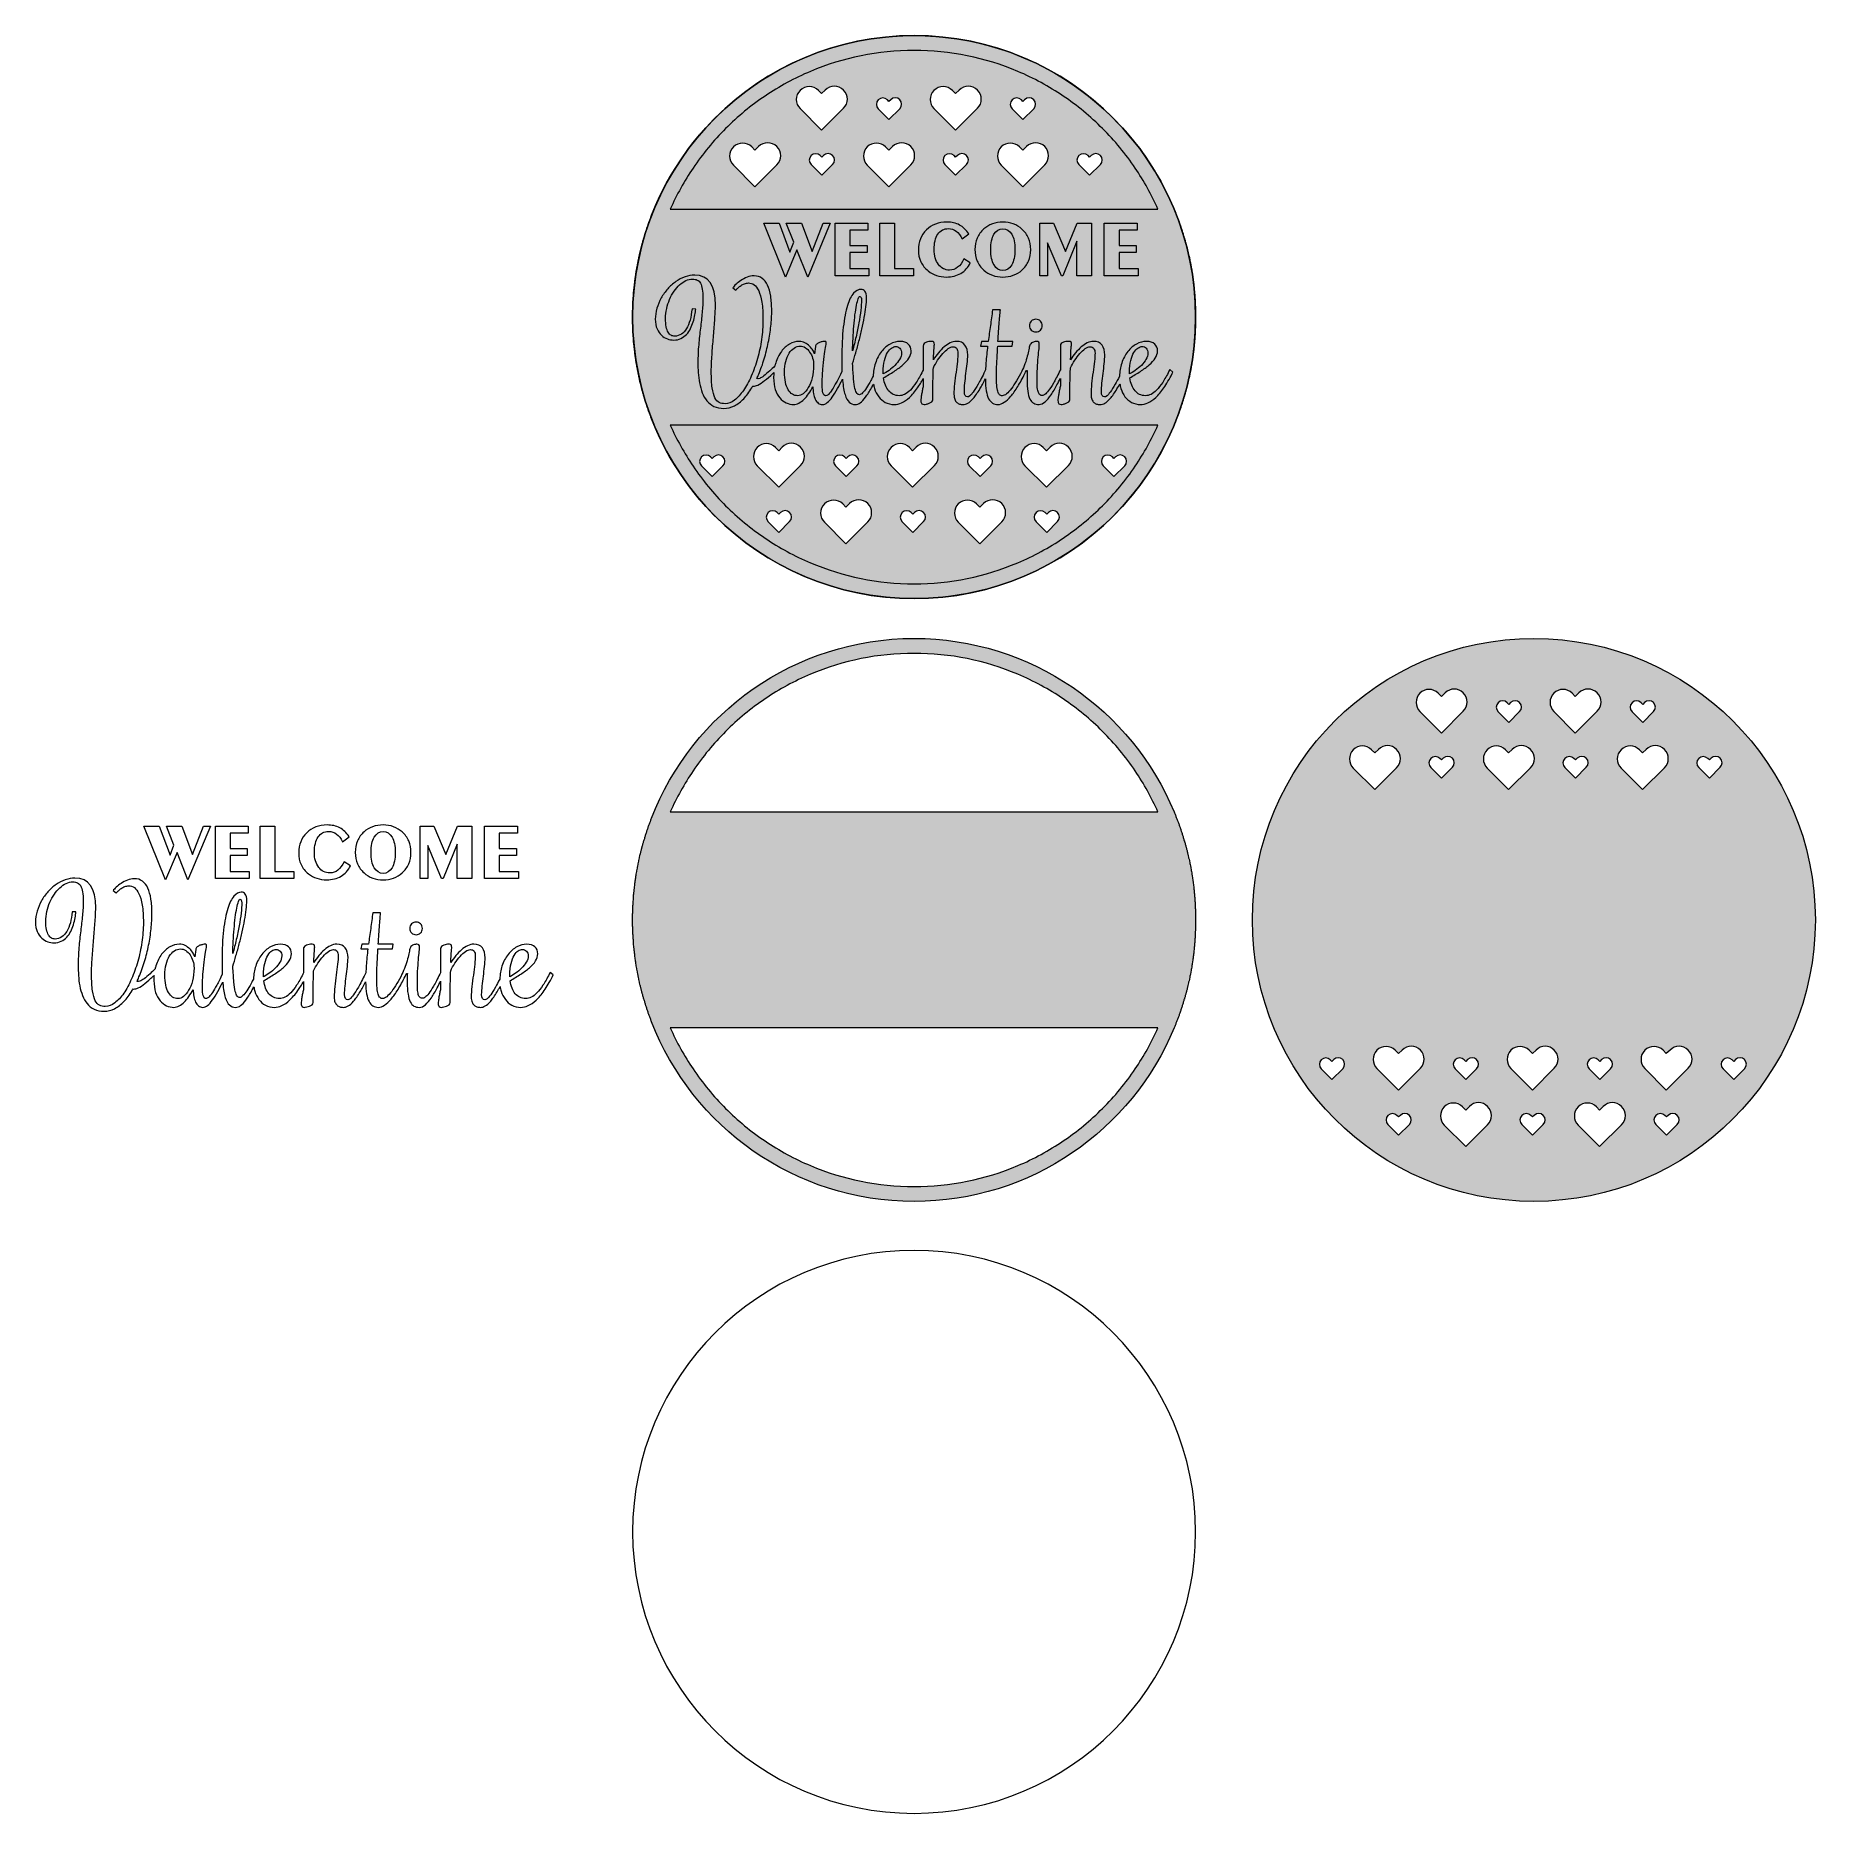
# Model space of a CAD drawing. Header units: inches. Extents: x -3930 to 8083, y -6081 to 5918.
import ezdxf

# ---------------------------------------------------------------- set-up
doc = ezdxf.new("R2010")
doc.units = ezdxf.units.IN
doc.header["$MEASUREMENT"] = 0
for name, color, linetype in [('1', 7, 'Continuous'), ('2', 7, 'Continuous'), ('3', 7, 'Continuous'), ('4', 7, 'Continuous'), ('5', 7, 'Continuous')]:
    doc.layers.add(name, color=color, linetype=linetype)

# ---------------------------------------------------------------- blocks, each defined once
blk = doc.blocks.new('block 2')
at = {"layer": '2', "lineweight": 0}
blk.add_lwpolyline([(-2901, 220), (-2975, 404), (-3052, 220), (-3198, 582), (-3095, 582), (-3022, 387), (-2996, 454), (-3046, 582), (-2943, 582), (-2871, 391), (-2797, 582), (-2750, 582), (-2901, 220)], dxfattribs=at)
blk = doc.blocks.new('block 3')
at = {"layer": '2', "lineweight": 0}
blk.add_lwpolyline([(-2716, 228), (-2716, 582), (-2494, 582), (-2494, 535), (-2617, 535), (-2617, 432), (-2501, 432), (-2501, 384), (-2617, 384), (-2617, 276), (-2488, 276), (-2488, 228), (-2716, 228)], dxfattribs=at)
blk = doc.blocks.new('block 4')
at = {"layer": '2', "lineweight": 0}
blk.add_lwpolyline([(-2414, 228), (-2414, 582), (-2315, 582), (-2315, 276), (-2186, 276), (-2186, 228), (-2414, 228)], dxfattribs=at)
blk = doc.blocks.new('block 5')
at = {"layer": '2', "lineweight": 0}
blk.add_open_spline([(-1804, 315), (-1819, 284), (-1840, 260), (-1868, 244), (-1895, 228), (-1928, 220), (-1965, 220), (-1989, 220), (-2012, 223), (-2032, 230), (-2053, 237), (-2071, 247), (-2088, 260), (-2110, 278), (-2126, 299), (-2138, 323), (-2149, 346), (-2154, 373), (-2154, 402), (-2154, 457), (-2136, 502), (-2100, 537), (-2064, 572), (-2018, 590), (-1962, 590), (-1929, 590), (-1901, 584), (-1877, 571), (-1852, 558), (-1832, 538), (-1814, 510), (-1814, 510), (-1859, 477), (-1859, 477), (-1870, 500), (-1883, 517), (-1898, 529), (-1914, 540), (-1932, 546), (-1952, 546), (-1982, 546), (-2006, 534), (-2023, 509), (-2039, 485), (-2048, 450), (-2048, 405), (-2048, 363), (-2038, 330), (-2019, 304), (-2000, 279), (-1974, 266), (-1943, 266), (-1923, 266), (-1905, 273), (-1889, 285), (-1873, 298), (-1859, 317), (-1847, 342), (-1847, 342), (-1804, 315), (-1804, 315)], degree=3, knots=[0, 0, 0, 0, 1, 1, 1, 2, 2, 2, 3, 3, 3, 4, 4, 4, 5, 5, 5, 6, 6, 6, 7, 7, 7, 8, 8, 8, 9, 9, 9, 10, 10, 10, 11, 11, 11, 12, 12, 12, 13, 13, 13, 14, 14, 14, 15, 15, 15, 16, 16, 16, 17, 17, 17, 18, 18, 18, 19, 19, 19, 20, 20, 20, 20], dxfattribs=at)
blk = doc.blocks.new('block 6')
at = {"layer": '2', "lineweight": 0}
for points, knots in [([(-1584, 590), (-1559, 590), (-1536, 586), (-1513, 578), (-1491, 569), (-1472, 558), (-1455, 543), (-1436, 526), (-1421, 505), (-1411, 482), (-1401, 458), (-1396, 432), (-1396, 404), (-1396, 376), (-1401, 350), (-1411, 327), (-1421, 304), (-1436, 283), (-1455, 266), (-1472, 251), (-1491, 240), (-1513, 232), (-1536, 224), (-1559, 220), (-1584, 220), (-1609, 220), (-1632, 224), (-1654, 232), (-1677, 240), (-1696, 251), (-1713, 266), (-1732, 283), (-1747, 304), (-1757, 328), (-1767, 351), (-1772, 377), (-1772, 405), (-1772, 433), (-1767, 459), (-1757, 482), (-1747, 506), (-1732, 527), (-1713, 544), (-1696, 558), (-1677, 570), (-1655, 578), (-1632, 586), (-1609, 590), (-1584, 590)], [0, 0, 0, 0, 1, 1, 1, 2, 2, 2, 3, 3, 3, 4, 4, 4, 5, 5, 5, 6, 6, 6, 7, 7, 7, 8, 8, 8, 9, 9, 9, 10, 10, 10, 11, 11, 11, 12, 12, 12, 13, 13, 13, 14, 14, 14, 15, 15, 15, 16, 16, 16, 16]), ([(-1665, 405), (-1665, 360), (-1658, 326), (-1644, 301), (-1629, 276), (-1609, 263), (-1584, 263), (-1559, 263), (-1539, 276), (-1524, 301), (-1510, 326), (-1502, 360), (-1502, 405), (-1502, 449), (-1510, 484), (-1524, 508), (-1538, 533), (-1558, 546), (-1584, 546), (-1609, 546), (-1629, 533), (-1644, 508), (-1658, 484), (-1665, 449), (-1665, 405)], [0, 0, 0, 0, 1, 1, 1, 2, 2, 2, 3, 3, 3, 4, 4, 4, 5, 5, 5, 6, 6, 6, 7, 7, 7, 8, 8, 8, 8])]:
    blk.add_open_spline(points, degree=3, knots=knots, dxfattribs=at)
blk = doc.blocks.new('block 7')
at = {"layer": '2', "lineweight": 0}
blk.add_lwpolyline([(-1334, 228), (-1334, 582), (-1241, 582), (-1161, 391), (-1082, 582), (-985, 582), (-985, 228), (-1084, 228), (-1084, 461), (-1179, 228), (-1189, 228), (-1282, 451), (-1282, 228), (-1334, 228)], dxfattribs=at)
blk = doc.blocks.new('block 8')
at = {"layer": '2', "lineweight": 0}
blk.add_lwpolyline([(-899, 228), (-899, 582), (-678, 582), (-678, 535), (-800, 535), (-800, 432), (-684, 432), (-684, 384), (-800, 384), (-800, 276), (-671, 276), (-671, 228), (-899, 228)], dxfattribs=at)
blk = doc.blocks.new('block 9')
at = {"layer": '2', "lineweight": 0}
for points, knots in [([(-436, -422), (-436, -422), (-441, -433), (-441, -433), (-460, -470), (-479, -502), (-497, -528), (-516, -555), (-534, -576), (-552, -593), (-570, -609), (-587, -622), (-605, -629), (-622, -637), (-639, -641), (-654, -641), (-677, -641), (-697, -636), (-715, -627), (-732, -617), (-747, -604), (-759, -588), (-772, -572), (-781, -553), (-787, -532), (-790, -522), (-793, -512), (-794, -501), (-801, -514), (-808, -525), (-814, -536), (-830, -562), (-845, -583), (-858, -599), (-871, -615), (-883, -625), (-895, -631), (-906, -638), (-917, -641), (-929, -641), (-936, -641), (-943, -640), (-951, -637), (-958, -635), (-964, -632), (-970, -627), (-976, -621), (-980, -614), (-983, -605), (-987, -597), (-989, -585), (-989, -571), (-989, -551), (-987, -527), (-985, -501), (-982, -475), (-979, -449), (-975, -423), (-972, -397), (-969, -373), (-966, -350), (-963, -327), (-962, -308), (-962, -293), (-962, -281), (-964, -270), (-970, -262), (-976, -255), (-984, -251), (-995, -251), (-1005, -251), (-1015, -255), (-1027, -264), (-1039, -272), (-1051, -284), (-1064, -297), (-1076, -311), (-1087, -326), (-1099, -343), (-1110, -360), (-1120, -377), (-1128, -394), (-1129, -424), (-1130, -457), (-1131, -493), (-1132, -530), (-1132, -568), (-1132, -609), (-1132, -614), (-1134, -619), (-1139, -623), (-1144, -627), (-1149, -630), (-1156, -633), (-1162, -635), (-1168, -637), (-1175, -638), (-1181, -640), (-1187, -641), (-1191, -641), (-1196, -641), (-1201, -639), (-1205, -636), (-1210, -633), (-1212, -626), (-1212, -615), (-1212, -610), (-1212, -603), (-1211, -596), (-1210, -588), (-1208, -579), (-1207, -570), (-1205, -561), (-1203, -552), (-1202, -543), (-1200, -533), (-1198, -524), (-1196, -516), (-1196, -516), (-1196, -465), (-1196, -465), (-1204, -480), (-1211, -495), (-1219, -509), (-1232, -534), (-1245, -556), (-1258, -576), (-1272, -595), (-1285, -611), (-1298, -623), (-1312, -635), (-1326, -641), (-1339, -641), (-1353, -641), (-1365, -638), (-1376, -632), (-1386, -626), (-1394, -617), (-1401, -604), (-1408, -590), (-1413, -573), (-1416, -551), (-1420, -530), (-1421, -503), (-1421, -471), (-1421, -462), (-1421, -453), (-1421, -443), (-1421, -433), (-1421, -423), (-1420, -412), (-1420, -412), (-1425, -412), (-1425, -412), (-1425, -412), (-1430, -422), (-1430, -422), (-1430, -422), (-1436, -433), (-1436, -433), (-1452, -465), (-1467, -494), (-1483, -520), (-1499, -546), (-1515, -567), (-1530, -585), (-1545, -603), (-1560, -617), (-1574, -626), (-1589, -636), (-1603, -641), (-1617, -641), (-1630, -641), (-1642, -637), (-1653, -631), (-1663, -625), (-1672, -615), (-1679, -601), (-1687, -588), (-1692, -570), (-1696, -549), (-1700, -527), (-1702, -501), (-1702, -470), (-1702, -470), (-1702, -469), (-1702, -469), (-1715, -495), (-1728, -517), (-1739, -536), (-1755, -562), (-1770, -583), (-1783, -599), (-1796, -615), (-1808, -625), (-1820, -631), (-1831, -638), (-1843, -641), (-1854, -641), (-1861, -641), (-1869, -640), (-1876, -637), (-1883, -635), (-1890, -632), (-1895, -627), (-1901, -621), (-1905, -614), (-1909, -605), (-1912, -597), (-1914, -585), (-1914, -571), (-1914, -551), (-1913, -527), (-1910, -501), (-1907, -475), (-1904, -449), (-1900, -423), (-1897, -397), (-1894, -373), (-1891, -350), (-1888, -327), (-1887, -308), (-1887, -293), (-1887, -281), (-1890, -270), (-1895, -262), (-1901, -255), (-1909, -251), (-1920, -251), (-1930, -251), (-1941, -255), (-1953, -264), (-1965, -272), (-1977, -284), (-1989, -297), (-2001, -311), (-2013, -326), (-2024, -343), (-2035, -360), (-2045, -377), (-2053, -394), (-2054, -424), (-2055, -457), (-2056, -493), (-2057, -530), (-2057, -568), (-2057, -609), (-2057, -614), (-2060, -619), (-2064, -623), (-2069, -627), (-2075, -630), (-2081, -633), (-2087, -635), (-2093, -637), (-2100, -638), (-2107, -640), (-2112, -641), (-2116, -641), (-2121, -641), (-2126, -639), (-2131, -636), (-2135, -633), (-2137, -626), (-2137, -615), (-2137, -610), (-2137, -603), (-2136, -596), (-2135, -588), (-2134, -579), (-2132, -570), (-2130, -561), (-2129, -552), (-2127, -543), (-2125, -533), (-2123, -524), (-2121, -516), (-2121, -516), (-2121, -466), (-2121, -466), (-2134, -489), (-2147, -510), (-2160, -528), (-2179, -555), (-2197, -576), (-2215, -593), (-2232, -609), (-2250, -622), (-2267, -629), (-2285, -637), (-2301, -641), (-2317, -641), (-2340, -641), (-2360, -636), (-2378, -627), (-2395, -617), (-2410, -604), (-2422, -588), (-2434, -572), (-2444, -553), (-2450, -532), (-2453, -522), (-2455, -513), (-2457, -502), (-2461, -511), (-2466, -520), (-2470, -528), (-2485, -554), (-2498, -575), (-2511, -592), (-2523, -609), (-2535, -621), (-2546, -629), (-2557, -637), (-2569, -641), (-2581, -641), (-2596, -641), (-2610, -635), (-2621, -625), (-2632, -615), (-2642, -598), (-2649, -574), (-2657, -550), (-2662, -518), (-2666, -478), (-2666, -476), (-2666, -473), (-2666, -471), (-2678, -493), (-2689, -514), (-2699, -533), (-2712, -556), (-2724, -575), (-2735, -591), (-2747, -607), (-2758, -619), (-2769, -628), (-2780, -636), (-2790, -641), (-2801, -641), (-2813, -641), (-2822, -637), (-2830, -631), (-2838, -625), (-2844, -616), (-2850, -605), (-2855, -595), (-2859, -582), (-2861, -568), (-2864, -553), (-2866, -538), (-2867, -522), (-2876, -538), (-2885, -554), (-2895, -568), (-2905, -582), (-2915, -595), (-2926, -606), (-2937, -616), (-2948, -625), (-2960, -631), (-2972, -637), (-2984, -641), (-2996, -641), (-3013, -641), (-3030, -637), (-3046, -630), (-3062, -622), (-3077, -611), (-3089, -596), (-3102, -581), (-3112, -563), (-3120, -540), (-3127, -517), (-3131, -491), (-3131, -460), (-3131, -448), (-3131, -436), (-3130, -425), (-3137, -432), (-3144, -439), (-3151, -445), (-3170, -463), (-3188, -478), (-3204, -489), (-3220, -501), (-3234, -509), (-3247, -513), (-3256, -517), (-3264, -518), (-3272, -517), (-3274, -521), (-3276, -524), (-3278, -528), (-3295, -556), (-3313, -581), (-3333, -601), (-3353, -622), (-3374, -638), (-3396, -650), (-3418, -661), (-3442, -667), (-3467, -667), (-3492, -667), (-3515, -662), (-3534, -653), (-3553, -644), (-3569, -632), (-3582, -616), (-3595, -600), (-3605, -582), (-3613, -561), (-3621, -541), (-3627, -519), (-3632, -496), (-3636, -473), (-3639, -450), (-3640, -426), (-3642, -402), (-3642, -380), (-3642, -358), (-3642, -317), (-3640, -277), (-3637, -238), (-3634, -199), (-3630, -161), (-3625, -125), (-3621, -89), (-3617, -54), (-3614, -20), (-3610, 13), (-3608, 45), (-3608, 75), (-3608, 100), (-3610, 121), (-3613, 138), (-3615, 155), (-3620, 168), (-3625, 178), (-3631, 188), (-3638, 195), (-3647, 199), (-3656, 204), (-3666, 206), (-3678, 206), (-3693, 206), (-3708, 202), (-3723, 195), (-3738, 188), (-3752, 179), (-3766, 166), (-3779, 154), (-3792, 140), (-3803, 123), (-3815, 106), (-3825, 88), (-3833, 68), (-3842, 48), (-3848, 27), (-3853, 6), (-3858, -16), (-3861, -38), (-3861, -59), (-3861, -82), (-3859, -101), (-3856, -116), (-3853, -131), (-3848, -144), (-3843, -153), (-3838, -162), (-3831, -169), (-3823, -173), (-3816, -177), (-3807, -180), (-3798, -180), (-3781, -180), (-3767, -175), (-3753, -166), (-3740, -157), (-3729, -145), (-3719, -129), (-3709, -113), (-3701, -93), (-3695, -71), (-3689, -48), (-3684, -23), (-3682, 4), (-3682, 4), (-3657, 3), (-3657, 3), (-3658, -8), (-3660, -22), (-3663, -37), (-3665, -52), (-3669, -67), (-3674, -83), (-3679, -98), (-3685, -113), (-3692, -128), (-3699, -143), (-3708, -156), (-3719, -168), (-3730, -179), (-3742, -188), (-3757, -195), (-3771, -202), (-3787, -206), (-3806, -206), (-3819, -206), (-3833, -203), (-3848, -198), (-3863, -193), (-3876, -185), (-3888, -174), (-3900, -163), (-3910, -148), (-3918, -130), (-3926, -113), (-3930, -91), (-3930, -66), (-3930, -41), (-3926, -16), (-3919, 8), (-3912, 32), (-3902, 56), (-3890, 78), (-3878, 100), (-3863, 120), (-3846, 139), (-3829, 158), (-3811, 174), (-3791, 188), (-3772, 202), (-3751, 213), (-3729, 220), (-3707, 228), (-3685, 232), (-3664, 232), (-3571, 232), (-3524, 165), (-3524, 30), (-3524, -3), (-3526, -38), (-3529, -75), (-3532, -112), (-3535, -150), (-3538, -189), (-3541, -227), (-3544, -266), (-3547, -305), (-3550, -343), (-3552, -380), (-3552, -416), (-3552, -462), (-3550, -500), (-3546, -529), (-3541, -558), (-3535, -580), (-3527, -596), (-3519, -611), (-3510, -622), (-3498, -627), (-3487, -633), (-3474, -635), (-3459, -635), (-3437, -635), (-3416, -627), (-3395, -611), (-3374, -595), (-3354, -573), (-3334, -546), (-3315, -518), (-3298, -486), (-3282, -449), (-3266, -412), (-3252, -373), (-3240, -331), (-3228, -289), (-3219, -246), (-3212, -202), (-3206, -157), (-3202, -113), (-3202, -71), (-3202, -23), (-3205, 17), (-3210, 49), (-3215, 82), (-3223, 107), (-3232, 126), (-3241, 146), (-3251, 159), (-3263, 167), (-3275, 175), (-3287, 179), (-3301, 179), (-3310, 179), (-3319, 177), (-3327, 174), (-3336, 171), (-3344, 167), (-3351, 162), (-3358, 157), (-3365, 152), (-3371, 146), (-3377, 141), (-3382, 136), (-3385, 131), (-3385, 131), (-3407, 147), (-3407, 147), (-3402, 154), (-3395, 161), (-3385, 170), (-3376, 179), (-3365, 188), (-3352, 196), (-3339, 205), (-3325, 212), (-3310, 218), (-3295, 224), (-3280, 227), (-3263, 227), (-3242, 227), (-3224, 222), (-3209, 211), (-3194, 200), (-3182, 184), (-3172, 164), (-3163, 144), (-3156, 119), (-3151, 90), (-3146, 61), (-3144, 29), (-3144, -7), (-3144, -40), (-3146, -75), (-3150, -111), (-3154, -148), (-3159, -185), (-3167, -222), (-3174, -259), (-3183, -296), (-3194, -332), (-3205, -369), (-3218, -403), (-3232, -436), (-3236, -446), (-3240, -456), (-3245, -466), (-3244, -466), (-3244, -466), (-3243, -466), (-3238, -468), (-3232, -467), (-3225, -464), (-3218, -462), (-3208, -456), (-3197, -448), (-3186, -439), (-3173, -428), (-3157, -414), (-3147, -405), (-3135, -394), (-3123, -381), (-3121, -374), (-3119, -367), (-3117, -361), (-3108, -331), (-3095, -305), (-3079, -283), (-3063, -262), (-3045, -245), (-3024, -233), (-3003, -221), (-2982, -215), (-2959, -215), (-2945, -215), (-2932, -218), (-2920, -224), (-2908, -230), (-2898, -238), (-2889, -247), (-2880, -256), (-2873, -265), (-2867, -275), (-2861, -285), (-2857, -293), (-2855, -300), (-2855, -300), (-2849, -250), (-2849, -250), (-2848, -243), (-2845, -238), (-2839, -233), (-2834, -229), (-2827, -225), (-2820, -222), (-2813, -220), (-2807, -218), (-2800, -217), (-2794, -215), (-2789, -215), (-2786, -215), (-2782, -215), (-2779, -216), (-2778, -217), (-2776, -218), (-2776, -221), (-2776, -225), (-2776, -230), (-2777, -241), (-2780, -257), (-2783, -272), (-2786, -293), (-2789, -317), (-2793, -341), (-2796, -370), (-2799, -403), (-2802, -436), (-2803, -472), (-2803, -512), (-2803, -531), (-2802, -548), (-2798, -562), (-2795, -575), (-2789, -582), (-2780, -582), (-2775, -582), (-2769, -579), (-2763, -574), (-2757, -569), (-2750, -561), (-2742, -550), (-2734, -538), (-2725, -523), (-2715, -505), (-2704, -487), (-2693, -465), (-2680, -438), (-2680, -438), (-2670, -418), (-2670, -418), (-2671, -392), (-2671, -363), (-2671, -332), (-2671, -249), (-2668, -179), (-2661, -119), (-2654, -60), (-2644, -12), (-2633, 26), (-2621, 64), (-2607, 92), (-2591, 110), (-2575, 128), (-2559, 137), (-2541, 137), (-2531, 137), (-2522, 132), (-2515, 124), (-2508, 115), (-2504, 100), (-2504, 78), (-2504, 60), (-2506, 41), (-2509, 19), (-2511, -4), (-2515, -27), (-2519, -53), (-2524, -78), (-2529, -104), (-2536, -131), (-2542, -159), (-2548, -186), (-2555, -213), (-2562, -239), (-2569, -266), (-2577, -292), (-2584, -317), (-2591, -342), (-2598, -364), (-2596, -407), (-2594, -442), (-2591, -469), (-2588, -496), (-2585, -517), (-2582, -533), (-2578, -549), (-2574, -559), (-2569, -565), (-2564, -572), (-2558, -575), (-2552, -575), (-2546, -575), (-2539, -570), (-2531, -562), (-2522, -554), (-2514, -543), (-2504, -529), (-2495, -515), (-2485, -498), (-2475, -479), (-2470, -470), (-2465, -460), (-2459, -450), (-2458, -418), (-2453, -389), (-2444, -363), (-2434, -332), (-2420, -306), (-2403, -284), (-2386, -262), (-2367, -245), (-2345, -233), (-2323, -221), (-2300, -215), (-2277, -215), (-2253, -215), (-2235, -221), (-2222, -233), (-2209, -245), (-2203, -260), (-2203, -279), (-2203, -296), (-2208, -313), (-2218, -328), (-2228, -344), (-2242, -359), (-2259, -374), (-2276, -388), (-2296, -403), (-2318, -417), (-2341, -432), (-2365, -447), (-2390, -462), (-2387, -480), (-2383, -496), (-2377, -511), (-2371, -526), (-2364, -538), (-2355, -549), (-2346, -559), (-2335, -568), (-2323, -573), (-2312, -579), (-2299, -582), (-2284, -582), (-2272, -582), (-2259, -579), (-2247, -572), (-2234, -566), (-2221, -557), (-2208, -543), (-2195, -530), (-2182, -513), (-2168, -492), (-2154, -471), (-2140, -446), (-2125, -417), (-2125, -417), (-2121, -408), (-2121, -408), (-2121, -408), (-2121, -262), (-2121, -262), (-2121, -255), (-2121, -249), (-2121, -245), (-2121, -241), (-2120, -238), (-2119, -236), (-2117, -231), (-2113, -228), (-2108, -225), (-2103, -222), (-2098, -220), (-2092, -218), (-2086, -217), (-2080, -216), (-2075, -215), (-2069, -215), (-2065, -215), (-2062, -215), (-2056, -215), (-2052, -216), (-2049, -220), (-2047, -223), (-2046, -228), (-2046, -236), (-2046, -235), (-2047, -244), (-2048, -262), (-2050, -280), (-2051, -305), (-2052, -339), (-2042, -323), (-2031, -307), (-2018, -292), (-2006, -277), (-1994, -264), (-1980, -253), (-1967, -241), (-1954, -232), (-1940, -225), (-1926, -218), (-1911, -215), (-1897, -215), (-1871, -215), (-1852, -223), (-1840, -240), (-1827, -256), (-1821, -278), (-1821, -306), (-1821, -324), (-1823, -344), (-1825, -365), (-1827, -387), (-1830, -409), (-1833, -431), (-1836, -454), (-1838, -476), (-1840, -497), (-1843, -518), (-1844, -538), (-1844, -555), (-1844, -578), (-1837, -590), (-1822, -590), (-1818, -590), (-1813, -587), (-1807, -583), (-1801, -578), (-1793, -569), (-1784, -556), (-1775, -544), (-1764, -526), (-1751, -504), (-1738, -481), (-1723, -452), (-1705, -417), (-1705, -417), (-1700, -408), (-1700, -408), (-1700, -392), (-1699, -375), (-1698, -359), (-1695, -322), (-1691, -285), (-1687, -247), (-1687, -247), (-1734, -247), (-1734, -247), (-1734, -247), (-1728, -215), (-1728, -215), (-1728, -215), (-1683, -215), (-1683, -215), (-1678, -180), (-1673, -144), (-1668, -109), (-1663, -73), (-1658, -37), (-1654, -2), (-1654, -2), (-1601, -2), (-1601, -2), (-1602, -9), (-1603, -20), (-1604, -35), (-1605, -49), (-1606, -66), (-1608, -85), (-1610, -104), (-1611, -124), (-1612, -147), (-1614, -169), (-1615, -192), (-1617, -215), (-1617, -215), (-1516, -215), (-1516, -215), (-1516, -215), (-1521, -247), (-1521, -247), (-1521, -247), (-1619, -247), (-1619, -247), (-1620, -266), (-1621, -286), (-1622, -305), (-1623, -324), (-1624, -342), (-1625, -359), (-1626, -376), (-1627, -392), (-1627, -406), (-1627, -421), (-1627, -433), (-1627, -444), (-1627, -470), (-1627, -492), (-1625, -510), (-1624, -527), (-1621, -541), (-1618, -552), (-1615, -563), (-1610, -571), (-1605, -575), (-1600, -580), (-1595, -582), (-1588, -582), (-1579, -582), (-1570, -577), (-1559, -569), (-1549, -560), (-1538, -548), (-1526, -533), (-1515, -518), (-1503, -501), (-1491, -481), (-1480, -461), (-1468, -440), (-1457, -417), (-1457, -417), (-1452, -406), (-1452, -406), (-1443, -388), (-1436, -371), (-1430, -353), (-1425, -335), (-1420, -318), (-1416, -303), (-1413, -287), (-1410, -273), (-1407, -262), (-1405, -250), (-1402, -241), (-1400, -236), (-1398, -232), (-1395, -229), (-1391, -226), (-1387, -223), (-1383, -221), (-1378, -220), (-1374, -218), (-1370, -217), (-1366, -216), (-1362, -215), (-1359, -215), (-1357, -215), (-1350, -215), (-1344, -216), (-1342, -220), (-1339, -223), (-1338, -228), (-1338, -236), (-1338, -240), (-1339, -249), (-1340, -264), (-1342, -280), (-1344, -298), (-1346, -321), (-1347, -344), (-1349, -369), (-1351, -398), (-1352, -426), (-1353, -455), (-1353, -485), (-1353, -507), (-1352, -524), (-1350, -537), (-1348, -550), (-1345, -559), (-1342, -565), (-1339, -571), (-1335, -575), (-1331, -577), (-1327, -579), (-1323, -580), (-1319, -580), (-1313, -580), (-1307, -577), (-1300, -572), (-1293, -568), (-1285, -559), (-1276, -547), (-1266, -534), (-1256, -518), (-1243, -497), (-1231, -476), (-1217, -449), (-1201, -417), (-1201, -417), (-1196, -408), (-1196, -408), (-1196, -408), (-1196, -262), (-1196, -262), (-1196, -255), (-1196, -249), (-1196, -245), (-1196, -241), (-1195, -238), (-1194, -236), (-1192, -231), (-1188, -228), (-1183, -225), (-1178, -222), (-1172, -220), (-1166, -218), (-1161, -217), (-1155, -216), (-1149, -215), (-1144, -215), (-1139, -215), (-1136, -215), (-1130, -215), (-1126, -216), (-1124, -220), (-1122, -223), (-1121, -228), (-1121, -236), (-1121, -235), (-1121, -244), (-1123, -262), (-1125, -280), (-1126, -305), (-1127, -339), (-1117, -323), (-1105, -307), (-1093, -292), (-1081, -277), (-1068, -264), (-1055, -253), (-1042, -241), (-1028, -232), (-1014, -225), (-1000, -218), (-986, -215), (-972, -215), (-946, -215), (-926, -223), (-914, -240), (-902, -256), (-896, -278), (-896, -306), (-896, -324), (-897, -344), (-900, -365), (-902, -387), (-904, -409), (-907, -431), (-910, -454), (-913, -476), (-915, -497), (-917, -518), (-919, -538), (-919, -555), (-919, -578), (-911, -590), (-897, -590), (-893, -590), (-887, -587), (-881, -583), (-875, -578), (-868, -569), (-858, -556), (-849, -544), (-838, -526), (-825, -504), (-817, -489), (-807, -471), (-797, -450), (-795, -419), (-790, -389), (-782, -363), (-771, -332), (-758, -306), (-740, -284), (-723, -262), (-704, -245), (-682, -233), (-660, -221), (-637, -215), (-614, -215), (-590, -215), (-572, -221), (-559, -233), (-546, -245), (-540, -260), (-540, -279), (-540, -296), (-545, -313), (-555, -328), (-565, -344), (-579, -359), (-596, -374), (-613, -388), (-633, -403), (-655, -417), (-678, -432), (-702, -447), (-727, -462), (-724, -480), (-720, -496), (-714, -511), (-708, -526), (-701, -538), (-692, -549), (-683, -559), (-672, -568), (-661, -573), (-649, -579), (-636, -582), (-621, -582), (-609, -582), (-597, -579), (-584, -572), (-571, -566), (-559, -557), (-546, -543), (-533, -530), (-519, -513), (-505, -492), (-491, -471), (-477, -446), (-463, -417), (-463, -417), (-457, -406), (-457, -406), (-457, -406), (-436, -422), (-436, -422)], [0, 0, 0, 0, 1, 1, 1, 2, 2, 2, 3, 3, 3, 4, 4, 4, 5, 5, 5, 6, 6, 6, 7, 7, 7, 8, 8, 8, 9, 9, 9, 10, 10, 10, 11, 11, 11, 12, 12, 12, 13, 13, 13, 14, 14, 14, 15, 15, 15, 16, 16, 16, 17, 17, 17, 18, 18, 18, 19, 19, 19, 20, 20, 20, 21, 21, 21, 22, 22, 22, 23, 23, 23, 24, 24, 24, 25, 25, 25, 26, 26, 26, 27, 27, 27, 28, 28, 28, 29, 29, 29, 30, 30, 30, 31, 31, 31, 32, 32, 32, 33, 33, 33, 34, 34, 34, 35, 35, 35, 36, 36, 36, 37, 37, 37, 38, 38, 38, 39, 39, 39, 40, 40, 40, 41, 41, 41, 42, 42, 42, 43, 43, 43, 44, 44, 44, 45, 45, 45, 46, 46, 46, 47, 47, 47, 48, 48, 48, 49, 49, 49, 50, 50, 50, 51, 51, 51, 52, 52, 52, 53, 53, 53, 54, 54, 54, 55, 55, 55, 56, 56, 56, 57, 57, 57, 58, 58, 58, 59, 59, 59, 60, 60, 60, 61, 61, 61, 62, 62, 62, 63, 63, 63, 64, 64, 64, 65, 65, 65, 66, 66, 66, 67, 67, 67, 68, 68, 68, 69, 69, 69, 70, 70, 70, 71, 71, 71, 72, 72, 72, 73, 73, 73, 74, 74, 74, 75, 75, 75, 76, 76, 76, 77, 77, 77, 78, 78, 78, 79, 79, 79, 80, 80, 80, 81, 81, 81, 82, 82, 82, 83, 83, 83, 84, 84, 84, 85, 85, 85, 86, 86, 86, 87, 87, 87, 88, 88, 88, 89, 89, 89, 90, 90, 90, 91, 91, 91, 92, 92, 92, 93, 93, 93, 94, 94, 94, 95, 95, 95, 96, 96, 96, 97, 97, 97, 98, 98, 98, 99, 99, 99, 100, 100, 100, 101, 101, 101, 102, 102, 102, 103, 103, 103, 104, 104, 104, 105, 105, 105, 106, 106, 106, 107, 107, 107, 108, 108, 108, 109, 109, 109, 110, 110, 110, 111, 111, 111, 112, 112, 112, 113, 113, 113, 114, 114, 114, 115, 115, 115, 116, 116, 116, 117, 117, 117, 118, 118, 118, 119, 119, 119, 120, 120, 120, 121, 121, 121, 122, 122, 122, 123, 123, 123, 124, 124, 124, 125, 125, 125, 126, 126, 126, 127, 127, 127, 128, 128, 128, 129, 129, 129, 130, 130, 130, 131, 131, 131, 132, 132, 132, 133, 133, 133, 134, 134, 134, 135, 135, 135, 136, 136, 136, 137, 137, 137, 138, 138, 138, 139, 139, 139, 140, 140, 140, 141, 141, 141, 142, 142, 142, 143, 143, 143, 144, 144, 144, 145, 145, 145, 146, 146, 146, 147, 147, 147, 148, 148, 148, 149, 149, 149, 150, 150, 150, 151, 151, 151, 152, 152, 152, 153, 153, 153, 154, 154, 154, 155, 155, 155, 156, 156, 156, 157, 157, 157, 158, 158, 158, 159, 159, 159, 160, 160, 160, 161, 161, 161, 162, 162, 162, 163, 163, 163, 164, 164, 164, 165, 165, 165, 166, 166, 166, 167, 167, 167, 168, 168, 168, 169, 169, 169, 170, 170, 170, 171, 171, 171, 172, 172, 172, 173, 173, 173, 174, 174, 174, 175, 175, 175, 176, 176, 176, 177, 177, 177, 178, 178, 178, 179, 179, 179, 180, 180, 180, 181, 181, 181, 182, 182, 182, 183, 183, 183, 184, 184, 184, 185, 185, 185, 186, 186, 186, 187, 187, 187, 188, 188, 188, 189, 189, 189, 190, 190, 190, 191, 191, 191, 192, 192, 192, 193, 193, 193, 194, 194, 194, 195, 195, 195, 196, 196, 196, 197, 197, 197, 198, 198, 198, 199, 199, 199, 200, 200, 200, 201, 201, 201, 202, 202, 202, 203, 203, 203, 204, 204, 204, 205, 205, 205, 206, 206, 206, 207, 207, 207, 208, 208, 208, 209, 209, 209, 210, 210, 210, 211, 211, 211, 212, 212, 212, 213, 213, 213, 214, 214, 214, 215, 215, 215, 216, 216, 216, 217, 217, 217, 218, 218, 218, 219, 219, 219, 220, 220, 220, 221, 221, 221, 222, 222, 222, 223, 223, 223, 224, 224, 224, 225, 225, 225, 226, 226, 226, 227, 227, 227, 228, 228, 228, 229, 229, 229, 230, 230, 230, 231, 231, 231, 232, 232, 232, 233, 233, 233, 234, 234, 234, 235, 235, 235, 236, 236, 236, 237, 237, 237, 238, 238, 238, 239, 239, 239, 240, 240, 240, 241, 241, 241, 242, 242, 242, 243, 243, 243, 244, 244, 244, 245, 245, 245, 246, 246, 246, 247, 247, 247, 248, 248, 248, 249, 249, 249, 250, 250, 250, 251, 251, 251, 252, 252, 252, 253, 253, 253, 254, 254, 254, 255, 255, 255, 256, 256, 256, 257, 257, 257, 258, 258, 258, 259, 259, 259, 260, 260, 260, 261, 261, 261, 262, 262, 262, 263, 263, 263, 264, 264, 264, 265, 265, 265, 266, 266, 266, 267, 267, 267, 268, 268, 268, 269, 269, 269, 270, 270, 270, 271, 271, 271, 272, 272, 272, 273, 273, 273, 274, 274, 274, 275, 275, 275, 276, 276, 276, 277, 277, 277, 278, 278, 278, 279, 279, 279, 280, 280, 280, 281, 281, 281, 282, 282, 282, 283, 283, 283, 284, 284, 284, 285, 285, 285, 286, 286, 286, 287, 287, 287, 288, 288, 288, 289, 289, 289, 290, 290, 290, 291, 291, 291, 292, 292, 292, 293, 293, 293, 294, 294, 294, 295, 295, 295, 296, 296, 296, 297, 297, 297, 298, 298, 298, 299, 299, 299, 300, 300, 300, 301, 301, 301, 302, 302, 302, 303, 303, 303, 304, 304, 304, 305, 305, 305, 306, 306, 306, 307, 307, 307, 308, 308, 308, 309, 309, 309, 310, 310, 310, 311, 311, 311, 312, 312, 312, 313, 313, 313, 314, 314, 314, 315, 315, 315, 316, 316, 316, 317, 317, 317, 318, 318, 318, 319, 319, 319, 320, 320, 320, 321, 321, 321, 322, 322, 322, 323, 323, 323, 324, 324, 324, 325, 325, 325, 326, 326, 326, 327, 327, 327, 328, 328, 328, 329, 329, 329, 330, 330, 330, 331, 331, 331, 332, 332, 332, 333, 333, 333, 334, 334, 334, 335, 335, 335, 336, 336, 336, 337, 337, 337, 338, 338, 338, 339, 339, 339, 340, 340, 340, 341, 341, 341, 342, 342, 342, 343, 343, 343, 344, 344, 344, 345, 345, 345, 346, 346, 346, 347, 347, 347, 348, 348, 348, 349, 349, 349, 350, 350, 350, 351, 351, 351, 352, 352, 352, 353, 353, 353, 354, 354, 354, 355, 355, 355, 356, 356, 356, 357, 357, 357, 358, 358, 358, 359, 359, 359, 360, 360, 360, 361, 361, 361, 362, 362, 362, 363, 363, 363, 364, 364, 364, 365, 365, 365, 366, 366, 366, 367, 367, 367, 368, 368, 368, 369, 369, 369, 370, 370, 370, 371, 371, 371, 372, 372, 372, 373, 373, 373, 374, 374, 374, 375, 375, 375, 376, 376, 376, 377, 377, 377, 378, 378, 378, 379, 379, 379, 380, 380, 380, 381, 381, 381, 382, 382, 382, 383, 383, 383, 384, 384, 384, 385, 385, 385, 386, 386, 386, 387, 387, 387, 388, 388, 388, 389, 389, 389, 390, 390, 390, 391, 391, 391, 392, 392, 392, 393, 393, 393, 394, 394, 394, 395, 395, 395, 396, 396, 396, 397, 397, 397, 398, 398, 398, 399, 399, 399, 400, 400, 400, 401, 401, 401, 402, 402, 402, 403, 403, 403, 404, 404, 404, 405, 405, 405, 406, 406, 406, 407, 407, 407, 408, 408, 408, 409, 409, 409, 410, 410, 410, 411, 411, 411, 411]), ([(-2598, -278), (-2590, -247), (-2582, -216), (-2575, -184), (-2568, -152), (-2561, -121), (-2556, -91), (-2550, -60), (-2546, -32), (-2543, -5), (-2540, 22), (-2538, 45), (-2538, 65), (-2538, 73), (-2539, 78), (-2541, 82), (-2543, 87), (-2545, 89), (-2549, 89), (-2553, 89), (-2557, 83), (-2561, 73), (-2564, 62), (-2568, 47), (-2572, 29), (-2575, 11), (-2579, -11), (-2582, -35), (-2585, -59), (-2587, -85), (-2590, -112), (-2592, -139), (-2594, -167), (-2595, -196), (-2597, -224), (-2598, -251), (-2598, -278)], [0, 0, 0, 0, 1, 1, 1, 2, 2, 2, 3, 3, 3, 4, 4, 4, 5, 5, 5, 6, 6, 6, 7, 7, 7, 8, 8, 8, 9, 9, 9, 10, 10, 10, 11, 11, 11, 12, 12, 12, 12]), ([(-2860, -374), (-2860, -358), (-2863, -343), (-2868, -327), (-2873, -312), (-2879, -298), (-2887, -286), (-2896, -274), (-2905, -265), (-2916, -257), (-2927, -250), (-2939, -247), (-2951, -247), (-2966, -247), (-2980, -251), (-2993, -259), (-3006, -268), (-3017, -280), (-3027, -295), (-3036, -311), (-3044, -329), (-3049, -351), (-3055, -372), (-3057, -396), (-3057, -422), (-3057, -474), (-3049, -514), (-3033, -541), (-3017, -568), (-2995, -582), (-2968, -582), (-2956, -582), (-2944, -577), (-2931, -568), (-2919, -558), (-2907, -544), (-2897, -526), (-2886, -509), (-2877, -487), (-2871, -461), (-2864, -436), (-2860, -407), (-2860, -374)], [0, 0, 0, 0, 1, 1, 1, 2, 2, 2, 3, 3, 3, 4, 4, 4, 5, 5, 5, 6, 6, 6, 7, 7, 7, 8, 8, 8, 9, 9, 9, 10, 10, 10, 11, 11, 11, 12, 12, 12, 13, 13, 13, 14, 14, 14, 14]), ([(-2392, -435), (-2380, -429), (-2367, -421), (-2352, -411), (-2338, -400), (-2325, -389), (-2312, -377), (-2300, -364), (-2289, -351), (-2281, -337), (-2272, -323), (-2268, -309), (-2268, -294), (-2268, -281), (-2272, -270), (-2279, -262), (-2287, -254), (-2296, -250), (-2306, -250), (-2315, -250), (-2325, -253), (-2335, -259), (-2345, -266), (-2354, -276), (-2362, -290), (-2371, -304), (-2378, -322), (-2383, -344), (-2389, -366), (-2392, -392), (-2392, -423), (-2392, -423), (-2392, -435), (-2392, -435)], [0, 0, 0, 0, 1, 1, 1, 2, 2, 2, 3, 3, 3, 4, 4, 4, 5, 5, 5, 6, 6, 6, 7, 7, 7, 8, 8, 8, 9, 9, 9, 10, 10, 10, 11, 11, 11, 11]), ([(-729, -435), (-717, -429), (-704, -421), (-690, -411), (-675, -400), (-662, -389), (-649, -377), (-637, -364), (-626, -351), (-618, -337), (-609, -323), (-605, -309), (-605, -294), (-605, -281), (-609, -270), (-616, -262), (-624, -254), (-633, -250), (-644, -250), (-653, -250), (-662, -253), (-672, -259), (-682, -266), (-691, -276), (-700, -290), (-708, -304), (-715, -322), (-720, -344), (-726, -366), (-729, -392), (-729, -423), (-729, -423), (-729, -435), (-729, -435)], [0, 0, 0, 0, 1, 1, 1, 2, 2, 2, 3, 3, 3, 4, 4, 4, 5, 5, 5, 6, 6, 6, 7, 7, 7, 8, 8, 8, 9, 9, 9, 10, 10, 10, 11, 11, 11, 11])]:
    blk.add_open_spline(points, degree=3, knots=knots, dxfattribs=at)
blk = doc.blocks.new('block 11')
at = {"layer": '1', "lineweight": 0}
blk.add_lwpolyline([(1282.3552, 4288.2818), (1207.9224, 4472.9105), (1130.8379, 4288.2818), (984.884, 4651.1816), (1088.1895, 4651.1816), (1160.7712, 4455.9577), (1187.2598, 4522.7096), (1136.4013, 4651.1816), (1239.4441, 4651.1816), (1311.493, 4459.6662), (1385.9283, 4651.1816), (1432.5492, 4651.1816), (1282.3552, 4288.2818)], dxfattribs=at)
blk = doc.blocks.new('block 12')
at = {"layer": '1', "lineweight": 0}
blk.add_lwpolyline([(1466.7176, 4297.0234), (1466.7176, 4651.1816), (1688.4326, 4651.1816), (1688.4326, 4603.5013), (1566.0531, 4603.5013), (1566.0531, 4500.4598), (1682.0738, 4500.4598), (1682.0738, 4452.7795), (1566.0531, 4452.7795), (1566.0531, 4344.7037), (1695.0542, 4344.7037), (1695.0542, 4297.0234), (1466.7176, 4297.0234)], dxfattribs=at)
blk = doc.blocks.new('block 13')
at = {"layer": '1', "lineweight": 0}
blk.add_lwpolyline([(1768.9592, 4297.0234), (1768.9592, 4651.1816), (1868.2947, 4651.1816), (1868.2947, 4344.7037), (1996.7654, 4344.7037), (1996.7654, 4297.0234), (1768.9592, 4297.0234)], dxfattribs=at)
blk = doc.blocks.new('block 14')
at = {"layer": '1', "lineweight": 0}
blk.add_open_spline([(2378.7381, 4383.3772), (2363.9041, 4352.473), (2342.7554, 4328.8974), (2315.297, 4312.6517), (2287.8361, 4296.4071), (2255.3863, 4288.2818), (2217.9501, 4288.2818), (2193.7546, 4288.2818), (2171.3293, 4291.7252), (2150.6667, 4298.6131), (2130.0066, 4305.4998), (2111.4628, 4315.6531), (2095.0403, 4329.0754), (2072.9636, 4346.9096), (2056.4085, 4367.7035), (2045.3725, 4391.4571), (2034.3342, 4415.2058), (2028.8175, 4441.5631), (2028.8175, 4470.5266), (2028.8175, 4525.6239), (2046.7843, 4570.7876), (2082.7228, 4606.0179), (2118.6564, 4641.2481), (2164.8796, 4658.8638), (2221.3923, 4658.8638), (2253.8838, 4658.8638), (2282.1868, 4652.3736), (2306.2915, 4639.3944), (2330.3961, 4626.4153), (2351.2772, 4606.3248), (2368.9371, 4579.1315), (2368.9371, 4579.1315), (2323.9072, 4546.0201), (2323.9072, 4546.0201), (2313.1315, 4568.9745), (2299.9743, 4586.1925), (2284.4381, 4597.674), (2268.8946, 4609.1519), (2251.1487, 4614.892), (2231.1932, 4614.892), (2200.6413, 4614.892), (2176.9786, 4602.5745), (2160.2025, 4577.9395), (2143.424, 4553.3045), (2135.0396, 4518.472), (2135.0396, 4473.4408), (2135.0396, 4431.9402), (2144.6614, 4398.4764), (2163.9122, 4373.0472), (2183.1582, 4347.6179), (2208.4143, 4334.9027), (2239.6709, 4334.9027), (2259.4471, 4334.9027), (2277.4581, 4341.3021), (2293.7088, 4354.1069), (2309.9545, 4366.9093), (2324.1699, 4385.8484), (2336.3548, 4410.9265), (2336.3548, 4410.9265), (2378.7381, 4383.3772), (2378.7381, 4383.3772)], degree=3, knots=[0, 0, 0, 0, 1, 1, 1, 2, 2, 2, 3, 3, 3, 4, 4, 4, 5, 5, 5, 6, 6, 6, 7, 7, 7, 8, 8, 8, 9, 9, 9, 10, 10, 10, 11, 11, 11, 12, 12, 12, 13, 13, 13, 14, 14, 14, 15, 15, 15, 16, 16, 16, 17, 17, 17, 18, 18, 18, 19, 19, 19, 20, 20, 20, 20], dxfattribs=at)
blk = doc.blocks.new('block 15')
at = {"layer": '1', "lineweight": 0}
for points, knots in [([(2598.8597, 4658.3335), (2623.4039, 4658.3335), (2646.939, 4654.3156), (2669.4527, 4646.2811), (2691.969, 4638.2442), (2711.3475, 4626.8989), (2727.5981, 4612.2429), (2747.2001, 4594.7598), (2762.0341, 4574.231), (2772.0978, 4550.6566), (2782.1639, 4527.081), (2787.197, 4501.1632), (2787.197, 4472.9105), (2787.197, 4444.8322), (2782.1197, 4419.0923), (2771.9652, 4395.6947), (2761.8107, 4372.2935), (2747.0208, 4351.8555), (2727.5981, 4334.3724), (2711.1732, 4319.7127), (2691.7922, 4308.3686), (2669.4527, 4300.3342), (2647.1109, 4292.3009), (2623.5831, 4288.2818), (2598.8597, 4288.2818), (2574.3131, 4288.2818), (2550.8247, 4292.3463), (2528.3993, 4300.4667), (2505.9715, 4308.5871), (2486.6347, 4319.8907), (2470.389, 4334.3724), (2450.6078, 4352.2078), (2435.7296, 4372.8692), (2425.7543, 4396.3576), (2415.7765, 4419.8412), (2410.7877, 4445.7136), (2410.7877, 4473.9699), (2410.7877, 4501.6923), (2415.8625, 4527.3867), (2426.0194, 4551.0531), (2436.1715, 4574.7159), (2450.9613, 4595.2901), (2470.389, 4612.7732), (2486.4555, 4627.2513), (2505.7063, 4638.4676), (2528.1342, 4646.4137), (2550.5595, 4654.361), (2574.1339, 4658.3335), (2598.8597, 4658.3335)], [0, 0, 0, 0, 1, 1, 1, 2, 2, 2, 3, 3, 3, 4, 4, 4, 5, 5, 5, 6, 6, 6, 7, 7, 7, 8, 8, 8, 9, 9, 9, 10, 10, 10, 11, 11, 11, 12, 12, 12, 13, 13, 13, 14, 14, 14, 15, 15, 15, 16, 16, 16, 16]), ([(2517.5402, 4473.4408), (2517.5402, 4429.1131), (2524.778, 4394.5028), (2539.2609, 4369.6038), (2553.7389, 4344.7037), (2573.6036, 4332.2536), (2598.8597, 4332.2536), (2624.2902, 4332.2536), (2644.2432, 4344.7037), (2658.7262, 4369.6038), (2673.2042, 4394.5028), (2680.4469, 4429.1131), (2680.4469, 4473.4408), (2680.4469, 4517.7637), (2673.2484, 4552.3323), (2658.8588, 4577.1453), (2644.4642, 4601.9534), (2624.4645, 4614.3617), (2598.8597, 4614.3617), (2573.4317, 4614.3617), (2553.518, 4601.9534), (2539.1283, 4577.1453), (2524.7313, 4552.3323), (2517.5402, 4517.7637), (2517.5402, 4473.4408)], [0, 0, 0, 0, 1, 1, 1, 2, 2, 2, 3, 3, 3, 4, 4, 4, 5, 5, 5, 6, 6, 6, 7, 7, 7, 8, 8, 8, 8])]:
    blk.add_open_spline(points, degree=3, knots=knots, dxfattribs=at)
blk = doc.blocks.new('block 16')
at = {"layer": '1', "lineweight": 0}
blk.add_lwpolyline([(2849.1822, 4297.0234), (2849.1822, 4651.1816), (2941.8961, 4651.1816), (3021.6272, 4460.1965), (3100.8305, 4651.1816), (3198.0447, 4651.1816), (3198.0447, 4297.0234), (3099.2395, 4297.0234), (3099.2395, 4529.8627), (3003.6138, 4297.0234), (2994.078, 4297.0234), (2900.571, 4519.5314), (2900.571, 4297.0234), (2849.1822, 4297.0234)], dxfattribs=at)
blk = doc.blocks.new('block 17')
at = {"layer": '1', "lineweight": 0}
blk.add_lwpolyline([(3283.6019, 4297.0234), (3283.6019, 4651.1816), (3505.3169, 4651.1816), (3505.3169, 4603.5013), (3382.9373, 4603.5013), (3382.9373, 4500.4598), (3498.958, 4500.4598), (3498.958, 4452.7795), (3382.9373, 4452.7795), (3382.9373, 4344.7037), (3511.9384, 4344.7037), (3511.9384, 4297.0234), (3283.6019, 4297.0234)], dxfattribs=at)
blk = doc.blocks.new('block 18')
at = {"layer": '1', "lineweight": 0}
for points, knots in [([(3747, 3647), (3747, 3647), (3742, 3636), (3742, 3636), (3723, 3599), (3704, 3567), (3686, 3540), (3667, 3514), (3649, 3493), (3631, 3476), (3613, 3459), (3596, 3447), (3578, 3440), (3561, 3432), (3544, 3428), (3528, 3428), (3506, 3428), (3486, 3433), (3468, 3442), (3450, 3452), (3436, 3464), (3423, 3480), (3411, 3497), (3402, 3515), (3396, 3537), (3393, 3547), (3390, 3557), (3389, 3567), (3382, 3555), (3375, 3543), (3369, 3533), (3353, 3507), (3338, 3485), (3325, 3470), (3312, 3454), (3300, 3443), (3288, 3437), (3277, 3431), (3265, 3428), (3254, 3428), (3247, 3428), (3239, 3429), (3232, 3431), (3225, 3433), (3218, 3437), (3213, 3442), (3207, 3447), (3203, 3454), (3199, 3463), (3196, 3472), (3194, 3483), (3194, 3497), (3194, 3518), (3196, 3542), (3198, 3568), (3201, 3593), (3204, 3619), (3208, 3645), (3211, 3671), (3214, 3696), (3217, 3719), (3220, 3742), (3221, 3761), (3221, 3775), (3221, 3788), (3218, 3799), (3213, 3806), (3207, 3814), (3199, 3818), (3188, 3818), (3178, 3818), (3167, 3814), (3155, 3805), (3144, 3796), (3131, 3785), (3119, 3772), (3107, 3758), (3096, 3742), (3084, 3726), (3073, 3709), (3063, 3692), (3055, 3675), (3054, 3645), (3053, 3611), (3052, 3575), (3051, 3539), (3051, 3501), (3051, 3460), (3051, 3455), (3048, 3450), (3044, 3446), (3039, 3442), (3034, 3439), (3027, 3436), (3021, 3434), (3015, 3432), (3008, 3430), (3002, 3429), (2996, 3428), (2992, 3428), (2987, 3428), (2982, 3430), (2977, 3433), (2973, 3436), (2971, 3443), (2971, 3454), (2971, 3459), (2971, 3465), (2972, 3473), (2973, 3481), (2975, 3489), (2976, 3498), (2978, 3507), (2979, 3517), (2981, 3526), (2983, 3536), (2985, 3545), (2987, 3553), (2987, 3553), (2987, 3603), (2987, 3603), (2979, 3589), (2972, 3574), (2964, 3560), (2951, 3535), (2938, 3513), (2925, 3493), (2911, 3474), (2898, 3458), (2884, 3446), (2871, 3434), (2857, 3428), (2844, 3428), (2830, 3428), (2817, 3431), (2807, 3437), (2797, 3443), (2789, 3452), (2782, 3465), (2775, 3478), (2770, 3496), (2767, 3517), (2763, 3539), (2762, 3566), (2762, 3598), (2762, 3607), (2762, 3616), (2762, 3626), (2762, 3636), (2762, 3646), (2763, 3657), (2763, 3657), (2758, 3657), (2758, 3657), (2758, 3657), (2752, 3647), (2752, 3647), (2752, 3647), (2747, 3636), (2747, 3636), (2731, 3603), (2715, 3574), (2700, 3549), (2684, 3523), (2668, 3501), (2653, 3484), (2638, 3466), (2623, 3452), (2608, 3443), (2594, 3433), (2580, 3428), (2566, 3428), (2553, 3428), (2541, 3431), (2530, 3438), (2520, 3444), (2511, 3454), (2503, 3467), (2496, 3481), (2491, 3499), (2487, 3520), (2483, 3542), (2481, 3568), (2481, 3599), (2481, 3599), (2481, 3600), (2481, 3600), (2468, 3574), (2455, 3552), (2444, 3533), (2428, 3507), (2413, 3485), (2400, 3470), (2387, 3454), (2375, 3443), (2363, 3437), (2352, 3431), (2340, 3428), (2329, 3428), (2321, 3428), (2314, 3429), (2307, 3431), (2300, 3433), (2293, 3437), (2288, 3442), (2282, 3447), (2278, 3454), (2274, 3463), (2271, 3472), (2269, 3483), (2269, 3497), (2269, 3518), (2270, 3542), (2273, 3568), (2276, 3593), (2279, 3619), (2283, 3645), (2286, 3671), (2289, 3696), (2292, 3719), (2295, 3742), (2296, 3761), (2296, 3775), (2296, 3788), (2293, 3799), (2288, 3806), (2282, 3814), (2274, 3818), (2263, 3818), (2253, 3818), (2242, 3814), (2230, 3805), (2218, 3796), (2206, 3785), (2194, 3772), (2182, 3758), (2170, 3742), (2159, 3726), (2148, 3709), (2138, 3692), (2130, 3675), (2129, 3645), (2128, 3611), (2127, 3575), (2126, 3539), (2126, 3501), (2126, 3460), (2126, 3455), (2123, 3450), (2119, 3446), (2114, 3442), (2108, 3439), (2102, 3436), (2096, 3434), (2089, 3432), (2083, 3430), (2076, 3429), (2071, 3428), (2067, 3428), (2062, 3428), (2057, 3430), (2052, 3433), (2048, 3436), (2045, 3443), (2045, 3454), (2045, 3459), (2046, 3465), (2047, 3473), (2048, 3481), (2049, 3489), (2051, 3498), (2053, 3507), (2054, 3517), (2056, 3526), (2058, 3536), (2060, 3545), (2062, 3553), (2062, 3553), (2062, 3603), (2062, 3603), (2049, 3580), (2036, 3559), (2023, 3540), (2004, 3514), (1986, 3493), (1968, 3476), (1950, 3459), (1933, 3447), (1916, 3440), (1898, 3432), (1882, 3428), (1866, 3428), (1843, 3428), (1823, 3433), (1805, 3442), (1788, 3452), (1773, 3464), (1761, 3480), (1749, 3497), (1739, 3515), (1733, 3537), (1730, 3546), (1728, 3556), (1726, 3566), (1721, 3558), (1717, 3549), (1713, 3541), (1698, 3515), (1685, 3494), (1672, 3477), (1660, 3460), (1648, 3448), (1637, 3440), (1625, 3432), (1614, 3428), (1602, 3428), (1587, 3428), (1573, 3433), (1562, 3444), (1551, 3454), (1541, 3471), (1534, 3495), (1526, 3519), (1521, 3551), (1517, 3590), (1517, 3593), (1517, 3595), (1516, 3598), (1505, 3575), (1494, 3555), (1484, 3536), (1471, 3513), (1459, 3494), (1448, 3478), (1436, 3462), (1425, 3449), (1414, 3441), (1403, 3432), (1392, 3428), (1382, 3428), (1370, 3428), (1361, 3431), (1353, 3438), (1345, 3444), (1339, 3452), (1333, 3463), (1328, 3474), (1324, 3487), (1321, 3501), (1319, 3516), (1317, 3531), (1316, 3547), (1307, 3531), (1298, 3515), (1288, 3501), (1278, 3486), (1268, 3474), (1257, 3463), (1246, 3452), (1234, 3444), (1223, 3438), (1211, 3431), (1199, 3428), (1187, 3428), (1170, 3428), (1153, 3432), (1137, 3439), (1121, 3446), (1106, 3457), (1093, 3472), (1081, 3487), (1071, 3506), (1063, 3529), (1055, 3551), (1052, 3578), (1052, 3609), (1052, 3621), (1052, 3633), (1053, 3644), (1046, 3637), (1039, 3630), (1032, 3624), (1012, 3606), (995, 3591), (979, 3580), (963, 3568), (949, 3560), (936, 3555), (927, 3552), (919, 3551), (911, 3551), (909, 3548), (907, 3544), (905, 3541), (888, 3512), (870, 3488), (850, 3467), (830, 3447), (809, 3431), (787, 3419), (764, 3408), (741, 3402), (716, 3402), (690, 3402), (668, 3406), (649, 3415), (630, 3425), (614, 3437), (601, 3453), (588, 3469), (578, 3487), (570, 3507), (562, 3528), (556, 3550), (551, 3573), (547, 3596), (544, 3619), (543, 3643), (541, 3666), (541, 3689), (541, 3710), (541, 3752), (542, 3792), (546, 3831), (549, 3870), (553, 3907), (558, 3944), (562, 3980), (566, 4015), (569, 4048), (573, 4082), (574, 4113), (574, 4143), (574, 4169), (573, 4190), (570, 4207), (568, 4223), (563, 4237), (558, 4247), (552, 4257), (545, 4264), (536, 4268), (527, 4272), (517, 4274), (505, 4274), (490, 4274), (475, 4271), (460, 4264), (445, 4257), (431, 4247), (417, 4235), (404, 4223), (391, 4208), (380, 4192), (368, 4175), (358, 4156), (350, 4137), (341, 4117), (335, 4096), (330, 4075), (325, 4053), (322, 4031), (322, 4009), (322, 3987), (324, 3968), (327, 3953), (330, 3937), (334, 3925), (340, 3916), (345, 3906), (352, 3900), (360, 3895), (367, 3891), (376, 3889), (385, 3889), (402, 3889), (416, 3894), (429, 3903), (443, 3911), (454, 3924), (464, 3940), (473, 3956), (481, 3975), (488, 3998), (494, 4021), (498, 4046), (501, 4073), (501, 4073), (526, 4072), (526, 4072), (525, 4060), (523, 4047), (520, 4032), (518, 4017), (514, 4002), (509, 3986), (504, 3971), (498, 3956), (491, 3941), (484, 3926), (475, 3913), (464, 3901), (453, 3890), (441, 3881), (426, 3873), (412, 3866), (396, 3863), (377, 3863), (363, 3863), (349, 3865), (335, 3871), (320, 3876), (307, 3884), (295, 3895), (283, 3906), (273, 3921), (265, 3938), (257, 3956), (253, 3978), (253, 4003), (253, 4028), (257, 4053), (264, 4077), (271, 4101), (281, 4124), (293, 4147), (305, 4169), (320, 4189), (337, 4208), (353, 4227), (372, 4243), (392, 4257), (411, 4271), (432, 4281), (454, 4289), (476, 4297), (498, 4301), (519, 4301), (612, 4301), (659, 4234), (659, 4099), (659, 4066), (657, 4031), (654, 3994), (651, 3957), (648, 3919), (645, 3880), (642, 3842), (638, 3803), (636, 3764), (633, 3726), (631, 3688), (631, 3653), (631, 3606), (633, 3569), (637, 3540), (642, 3511), (648, 3489), (656, 3473), (664, 3457), (673, 3447), (685, 3441), (696, 3436), (709, 3433), (724, 3433), (745, 3433), (767, 3441), (788, 3458), (809, 3474), (829, 3496), (848, 3523), (867, 3551), (885, 3583), (901, 3620), (917, 3657), (931, 3696), (943, 3738), (955, 3779), (964, 3823), (971, 3867), (977, 3912), (980, 3955), (980, 3998), (980, 4046), (978, 4086), (973, 4118), (967, 4150), (960, 4176), (951, 4195), (942, 4214), (932, 4228), (920, 4236), (908, 4244), (896, 4248), (882, 4248), (873, 4248), (864, 4246), (855, 4243), (847, 4240), (839, 4236), (832, 4231), (825, 4226), (818, 4221), (812, 4215), (806, 4210), (801, 4205), (797, 4200), (797, 4200), (776, 4216), (776, 4216), (781, 4222), (788, 4230), (798, 4239), (807, 4248), (818, 4257), (831, 4265), (844, 4273), (858, 4281), (873, 4287), (888, 4293), (903, 4296), (920, 4296), (941, 4296), (959, 4290), (974, 4279), (989, 4268), (1001, 4253), (1011, 4233), (1020, 4212), (1027, 4188), (1032, 4159), (1036, 4130), (1039, 4098), (1039, 4062), (1039, 4029), (1037, 3994), (1033, 3957), (1029, 3921), (1023, 3884), (1016, 3847), (1009, 3810), (999, 3773), (988, 3736), (978, 3700), (965, 3665), (951, 3632), (947, 3622), (943, 3613), (938, 3603), (939, 3603), (939, 3603), (940, 3603), (944, 3601), (951, 3601), (958, 3604), (965, 3607), (975, 3613), (986, 3621), (997, 3630), (1010, 3641), (1026, 3655), (1036, 3664), (1047, 3675), (1060, 3688), (1062, 3695), (1064, 3701), (1066, 3708), (1075, 3738), (1088, 3764), (1104, 3786), (1120, 3807), (1138, 3824), (1159, 3836), (1180, 3848), (1201, 3854), (1224, 3854), (1238, 3854), (1251, 3851), (1263, 3845), (1274, 3838), (1285, 3831), (1294, 3822), (1302, 3813), (1310, 3804), (1316, 3794), (1322, 3784), (1326, 3776), (1328, 3769), (1328, 3769), (1334, 3819), (1334, 3819), (1335, 3826), (1338, 3831), (1344, 3836), (1349, 3840), (1356, 3844), (1362, 3846), (1369, 3849), (1376, 3851), (1383, 3852), (1389, 3853), (1394, 3854), (1397, 3854), (1401, 3854), (1404, 3853), (1405, 3852), (1406, 3850), (1407, 3848), (1407, 3844), (1407, 3838), (1406, 3828), (1403, 3812), (1400, 3796), (1397, 3776), (1393, 3752), (1390, 3727), (1387, 3699), (1384, 3666), (1381, 3633), (1380, 3597), (1380, 3557), (1380, 3537), (1381, 3521), (1385, 3507), (1388, 3494), (1394, 3487), (1403, 3487), (1408, 3487), (1414, 3489), (1420, 3494), (1426, 3499), (1433, 3508), (1441, 3519), (1449, 3531), (1458, 3545), (1468, 3564), (1478, 3582), (1490, 3604), (1503, 3630), (1503, 3630), (1513, 3651), (1513, 3651), (1512, 3677), (1512, 3706), (1512, 3737), (1512, 3819), (1515, 3890), (1522, 3949), (1529, 4008), (1538, 4057), (1550, 4095), (1562, 4133), (1576, 4161), (1592, 4179), (1608, 4196), (1624, 4205), (1642, 4205), (1652, 4205), (1661, 4201), (1668, 4193), (1675, 4184), (1679, 4169), (1679, 4147), (1679, 4129), (1677, 4109), (1674, 4087), (1672, 4065), (1668, 4041), (1663, 4016), (1659, 3991), (1654, 3965), (1647, 3937), (1641, 3910), (1635, 3883), (1628, 3856), (1621, 3829), (1614, 3803), (1606, 3777), (1599, 3751), (1592, 3727), (1585, 3705), (1587, 3662), (1589, 3627), (1592, 3600), (1595, 3573), (1598, 3551), (1601, 3536), (1605, 3520), (1609, 3509), (1614, 3503), (1619, 3497), (1624, 3494), (1631, 3494), (1637, 3494), (1644, 3498), (1652, 3506), (1660, 3515), (1669, 3526), (1679, 3540), (1688, 3554), (1698, 3571), (1708, 3590), (1713, 3599), (1718, 3609), (1724, 3619), (1725, 3650), (1730, 3679), (1739, 3706), (1749, 3737), (1762, 3763), (1780, 3785), (1797, 3807), (1816, 3824), (1838, 3836), (1860, 3848), (1883, 3854), (1906, 3854), (1930, 3854), (1948, 3848), (1961, 3836), (1974, 3824), (1980, 3808), (1980, 3790), (1980, 3772), (1975, 3756), (1965, 3740), (1955, 3725), (1941, 3710), (1924, 3695), (1907, 3680), (1887, 3666), (1865, 3651), (1842, 3637), (1818, 3622), (1793, 3607), (1796, 3589), (1800, 3573), (1806, 3558), (1812, 3543), (1819, 3531), (1828, 3520), (1837, 3509), (1848, 3501), (1859, 3496), (1871, 3490), (1884, 3487), (1899, 3487), (1911, 3487), (1923, 3490), (1936, 3496), (1949, 3503), (1962, 3512), (1975, 3525), (1988, 3539), (2001, 3556), (2015, 3577), (2029, 3598), (2043, 3623), (2057, 3652), (2057, 3652), (2062, 3660), (2062, 3660), (2062, 3660), (2062, 3807), (2062, 3807), (2062, 3814), (2062, 3820), (2062, 3824), (2062, 3827), (2063, 3831), (2064, 3833), (2066, 3837), (2069, 3841), (2075, 3844), (2080, 3847), (2085, 3849), (2091, 3851), (2097, 3852), (2103, 3853), (2108, 3853), (2114, 3854), (2118, 3854), (2121, 3854), (2127, 3854), (2131, 3852), (2134, 3849), (2136, 3846), (2137, 3841), (2137, 3833), (2137, 3834), (2136, 3825), (2135, 3807), (2133, 3789), (2132, 3763), (2131, 3730), (2141, 3746), (2152, 3762), (2165, 3776), (2177, 3791), (2189, 3805), (2202, 3816), (2216, 3827), (2229, 3837), (2243, 3844), (2257, 3850), (2272, 3854), (2286, 3854), (2312, 3854), (2331, 3846), (2343, 3829), (2355, 3813), (2362, 3790), (2362, 3762), (2362, 3745), (2360, 3725), (2358, 3703), (2356, 3682), (2353, 3660), (2350, 3637), (2347, 3615), (2345, 3593), (2343, 3572), (2340, 3551), (2339, 3531), (2339, 3513), (2339, 3491), (2346, 3479), (2360, 3479), (2365, 3479), (2370, 3481), (2376, 3486), (2382, 3491), (2390, 3500), (2399, 3512), (2408, 3525), (2419, 3543), (2432, 3565), (2445, 3588), (2460, 3616), (2478, 3652), (2478, 3652), (2482, 3661), (2482, 3661), (2483, 3677), (2484, 3693), (2485, 3709), (2488, 3746), (2492, 3784), (2496, 3822), (2496, 3822), (2449, 3822), (2449, 3822), (2449, 3822), (2455, 3854), (2455, 3854), (2455, 3854), (2500, 3854), (2500, 3854), (2505, 3889), (2510, 3925), (2515, 3960), (2520, 3996), (2525, 4031), (2529, 4067), (2529, 4067), (2582, 4067), (2582, 4067), (2581, 4059), (2580, 4048), (2579, 4034), (2578, 4020), (2576, 4003), (2575, 3984), (2573, 3965), (2572, 3945), (2570, 3922), (2569, 3900), (2568, 3877), (2566, 3854), (2566, 3854), (2667, 3854), (2667, 3854), (2667, 3854), (2662, 3822), (2662, 3822), (2662, 3822), (2564, 3822), (2564, 3822), (2563, 3802), (2562, 3783), (2561, 3764), (2560, 3745), (2559, 3727), (2558, 3710), (2557, 3693), (2556, 3677), (2556, 3662), (2556, 3648), (2555, 3636), (2555, 3625), (2555, 3599), (2556, 3577), (2558, 3559), (2559, 3542), (2562, 3527), (2565, 3517), (2568, 3506), (2572, 3498), (2577, 3494), (2583, 3489), (2588, 3487), (2595, 3487), (2604, 3487), (2613, 3491), (2624, 3500), (2634, 3509), (2645, 3521), (2657, 3536), (2668, 3551), (2680, 3568), (2692, 3588), (2703, 3608), (2715, 3629), (2726, 3652), (2726, 3652), (2731, 3663), (2731, 3663), (2740, 3680), (2747, 3698), (2753, 3716), (2758, 3734), (2763, 3750), (2767, 3766), (2770, 3782), (2773, 3795), (2776, 3807), (2778, 3819), (2781, 3827), (2783, 3833), (2785, 3837), (2788, 3840), (2792, 3843), (2796, 3845), (2800, 3847), (2805, 3849), (2809, 3851), (2813, 3852), (2817, 3853), (2821, 3854), (2824, 3854), (2826, 3854), (2833, 3854), (2838, 3852), (2841, 3849), (2844, 3846), (2845, 3841), (2845, 3833), (2845, 3829), (2844, 3819), (2843, 3804), (2841, 3789), (2839, 3770), (2837, 3748), (2835, 3725), (2834, 3699), (2832, 3671), (2831, 3643), (2830, 3614), (2830, 3584), (2830, 3562), (2831, 3545), (2833, 3532), (2835, 3519), (2838, 3510), (2841, 3504), (2844, 3497), (2848, 3493), (2852, 3492), (2856, 3490), (2860, 3489), (2864, 3489), (2870, 3489), (2876, 3491), (2883, 3496), (2890, 3501), (2898, 3510), (2907, 3522), (2917, 3534), (2927, 3551), (2940, 3572), (2952, 3593), (2966, 3619), (2982, 3652), (2982, 3652), (2987, 3661), (2987, 3661), (2987, 3661), (2987, 3807), (2987, 3807), (2987, 3814), (2987, 3820), (2987, 3824), (2987, 3827), (2988, 3831), (2989, 3833), (2991, 3837), (2995, 3841), (3000, 3844), (3005, 3847), (3011, 3849), (3016, 3851), (3022, 3852), (3028, 3853), (3034, 3853), (3039, 3854), (3043, 3854), (3047, 3854), (3052, 3854), (3057, 3852), (3059, 3849), (3061, 3846), (3062, 3841), (3062, 3833), (3062, 3834), (3061, 3825), (3060, 3807), (3058, 3789), (3057, 3763), (3056, 3730), (3066, 3746), (3078, 3762), (3090, 3776), (3102, 3791), (3115, 3805), (3128, 3816), (3141, 3827), (3154, 3837), (3168, 3844), (3183, 3850), (3197, 3854), (3211, 3854), (3237, 3854), (3256, 3846), (3269, 3829), (3281, 3813), (3287, 3790), (3287, 3762), (3287, 3745), (3286, 3725), (3283, 3703), (3281, 3682), (3279, 3660), (3276, 3637), (3273, 3615), (3270, 3593), (3268, 3572), (3266, 3551), (3264, 3531), (3264, 3513), (3264, 3491), (3271, 3479), (3286, 3479), (3290, 3479), (3295, 3481), (3302, 3486), (3308, 3491), (3315, 3500), (3324, 3512), (3334, 3525), (3345, 3543), (3357, 3565), (3366, 3580), (3376, 3598), (3386, 3619), (3387, 3650), (3392, 3679), (3401, 3706), (3412, 3737), (3425, 3763), (3442, 3785), (3460, 3807), (3479, 3824), (3501, 3836), (3523, 3848), (3545, 3854), (3569, 3854), (3593, 3854), (3611, 3848), (3624, 3836), (3636, 3824), (3643, 3808), (3643, 3790), (3643, 3772), (3638, 3756), (3628, 3740), (3618, 3725), (3604, 3710), (3587, 3695), (3570, 3680), (3550, 3666), (3527, 3651), (3505, 3637), (3481, 3622), (3456, 3607), (3459, 3589), (3463, 3573), (3469, 3558), (3475, 3543), (3482, 3531), (3491, 3520), (3500, 3509), (3510, 3501), (3522, 3496), (3534, 3490), (3547, 3487), (3562, 3487), (3574, 3487), (3586, 3490), (3599, 3496), (3612, 3503), (3624, 3512), (3637, 3525), (3650, 3539), (3664, 3556), (3678, 3577), (3691, 3598), (3706, 3623), (3720, 3652), (3720, 3652), (3725, 3663), (3725, 3663), (3725, 3663), (3747, 3647), (3747, 3647)], [0, 0, 0, 0, 1, 1, 1, 2, 2, 2, 3, 3, 3, 4, 4, 4, 5, 5, 5, 6, 6, 6, 7, 7, 7, 8, 8, 8, 9, 9, 9, 10, 10, 10, 11, 11, 11, 12, 12, 12, 13, 13, 13, 14, 14, 14, 15, 15, 15, 16, 16, 16, 17, 17, 17, 18, 18, 18, 19, 19, 19, 20, 20, 20, 21, 21, 21, 22, 22, 22, 23, 23, 23, 24, 24, 24, 25, 25, 25, 26, 26, 26, 27, 27, 27, 28, 28, 28, 29, 29, 29, 30, 30, 30, 31, 31, 31, 32, 32, 32, 33, 33, 33, 34, 34, 34, 35, 35, 35, 36, 36, 36, 37, 37, 37, 38, 38, 38, 39, 39, 39, 40, 40, 40, 41, 41, 41, 42, 42, 42, 43, 43, 43, 44, 44, 44, 45, 45, 45, 46, 46, 46, 47, 47, 47, 48, 48, 48, 49, 49, 49, 50, 50, 50, 51, 51, 51, 52, 52, 52, 53, 53, 53, 54, 54, 54, 55, 55, 55, 56, 56, 56, 57, 57, 57, 58, 58, 58, 59, 59, 59, 60, 60, 60, 61, 61, 61, 62, 62, 62, 63, 63, 63, 64, 64, 64, 65, 65, 65, 66, 66, 66, 67, 67, 67, 68, 68, 68, 69, 69, 69, 70, 70, 70, 71, 71, 71, 72, 72, 72, 73, 73, 73, 74, 74, 74, 75, 75, 75, 76, 76, 76, 77, 77, 77, 78, 78, 78, 79, 79, 79, 80, 80, 80, 81, 81, 81, 82, 82, 82, 83, 83, 83, 84, 84, 84, 85, 85, 85, 86, 86, 86, 87, 87, 87, 88, 88, 88, 89, 89, 89, 90, 90, 90, 91, 91, 91, 92, 92, 92, 93, 93, 93, 94, 94, 94, 95, 95, 95, 96, 96, 96, 97, 97, 97, 98, 98, 98, 99, 99, 99, 100, 100, 100, 101, 101, 101, 102, 102, 102, 103, 103, 103, 104, 104, 104, 105, 105, 105, 106, 106, 106, 107, 107, 107, 108, 108, 108, 109, 109, 109, 110, 110, 110, 111, 111, 111, 112, 112, 112, 113, 113, 113, 114, 114, 114, 115, 115, 115, 116, 116, 116, 117, 117, 117, 118, 118, 118, 119, 119, 119, 120, 120, 120, 121, 121, 121, 122, 122, 122, 123, 123, 123, 124, 124, 124, 125, 125, 125, 126, 126, 126, 127, 127, 127, 128, 128, 128, 129, 129, 129, 130, 130, 130, 131, 131, 131, 132, 132, 132, 133, 133, 133, 134, 134, 134, 135, 135, 135, 136, 136, 136, 137, 137, 137, 138, 138, 138, 139, 139, 139, 140, 140, 140, 141, 141, 141, 142, 142, 142, 143, 143, 143, 144, 144, 144, 145, 145, 145, 146, 146, 146, 147, 147, 147, 148, 148, 148, 149, 149, 149, 150, 150, 150, 151, 151, 151, 152, 152, 152, 153, 153, 153, 154, 154, 154, 155, 155, 155, 156, 156, 156, 157, 157, 157, 158, 158, 158, 159, 159, 159, 160, 160, 160, 161, 161, 161, 162, 162, 162, 163, 163, 163, 164, 164, 164, 165, 165, 165, 166, 166, 166, 167, 167, 167, 168, 168, 168, 169, 169, 169, 170, 170, 170, 171, 171, 171, 172, 172, 172, 173, 173, 173, 174, 174, 174, 175, 175, 175, 176, 176, 176, 177, 177, 177, 178, 178, 178, 179, 179, 179, 180, 180, 180, 181, 181, 181, 182, 182, 182, 183, 183, 183, 184, 184, 184, 185, 185, 185, 186, 186, 186, 187, 187, 187, 188, 188, 188, 189, 189, 189, 190, 190, 190, 191, 191, 191, 192, 192, 192, 193, 193, 193, 194, 194, 194, 195, 195, 195, 196, 196, 196, 197, 197, 197, 198, 198, 198, 199, 199, 199, 200, 200, 200, 201, 201, 201, 202, 202, 202, 203, 203, 203, 204, 204, 204, 205, 205, 205, 206, 206, 206, 207, 207, 207, 208, 208, 208, 209, 209, 209, 210, 210, 210, 211, 211, 211, 212, 212, 212, 213, 213, 213, 214, 214, 214, 215, 215, 215, 216, 216, 216, 217, 217, 217, 218, 218, 218, 219, 219, 219, 220, 220, 220, 221, 221, 221, 222, 222, 222, 223, 223, 223, 224, 224, 224, 225, 225, 225, 226, 226, 226, 227, 227, 227, 228, 228, 228, 229, 229, 229, 230, 230, 230, 231, 231, 231, 232, 232, 232, 233, 233, 233, 234, 234, 234, 235, 235, 235, 236, 236, 236, 237, 237, 237, 238, 238, 238, 239, 239, 239, 240, 240, 240, 241, 241, 241, 242, 242, 242, 243, 243, 243, 244, 244, 244, 245, 245, 245, 246, 246, 246, 247, 247, 247, 248, 248, 248, 249, 249, 249, 250, 250, 250, 251, 251, 251, 252, 252, 252, 253, 253, 253, 254, 254, 254, 255, 255, 255, 256, 256, 256, 257, 257, 257, 258, 258, 258, 259, 259, 259, 260, 260, 260, 261, 261, 261, 262, 262, 262, 263, 263, 263, 264, 264, 264, 265, 265, 265, 266, 266, 266, 267, 267, 267, 268, 268, 268, 269, 269, 269, 270, 270, 270, 271, 271, 271, 272, 272, 272, 273, 273, 273, 274, 274, 274, 275, 275, 275, 276, 276, 276, 277, 277, 277, 278, 278, 278, 279, 279, 279, 280, 280, 280, 281, 281, 281, 282, 282, 282, 283, 283, 283, 284, 284, 284, 285, 285, 285, 286, 286, 286, 287, 287, 287, 288, 288, 288, 289, 289, 289, 290, 290, 290, 291, 291, 291, 292, 292, 292, 293, 293, 293, 294, 294, 294, 295, 295, 295, 296, 296, 296, 297, 297, 297, 298, 298, 298, 299, 299, 299, 300, 300, 300, 301, 301, 301, 302, 302, 302, 303, 303, 303, 304, 304, 304, 305, 305, 305, 306, 306, 306, 307, 307, 307, 308, 308, 308, 309, 309, 309, 310, 310, 310, 311, 311, 311, 312, 312, 312, 313, 313, 313, 314, 314, 314, 315, 315, 315, 316, 316, 316, 317, 317, 317, 318, 318, 318, 319, 319, 319, 320, 320, 320, 321, 321, 321, 322, 322, 322, 323, 323, 323, 324, 324, 324, 325, 325, 325, 326, 326, 326, 327, 327, 327, 328, 328, 328, 329, 329, 329, 330, 330, 330, 331, 331, 331, 332, 332, 332, 333, 333, 333, 334, 334, 334, 335, 335, 335, 336, 336, 336, 337, 337, 337, 338, 338, 338, 339, 339, 339, 340, 340, 340, 341, 341, 341, 342, 342, 342, 343, 343, 343, 344, 344, 344, 345, 345, 345, 346, 346, 346, 347, 347, 347, 348, 348, 348, 349, 349, 349, 350, 350, 350, 351, 351, 351, 352, 352, 352, 353, 353, 353, 354, 354, 354, 355, 355, 355, 356, 356, 356, 357, 357, 357, 358, 358, 358, 359, 359, 359, 360, 360, 360, 361, 361, 361, 362, 362, 362, 363, 363, 363, 364, 364, 364, 365, 365, 365, 366, 366, 366, 367, 367, 367, 368, 368, 368, 369, 369, 369, 370, 370, 370, 371, 371, 371, 372, 372, 372, 373, 373, 373, 374, 374, 374, 375, 375, 375, 376, 376, 376, 377, 377, 377, 378, 378, 378, 379, 379, 379, 380, 380, 380, 381, 381, 381, 382, 382, 382, 383, 383, 383, 384, 384, 384, 385, 385, 385, 386, 386, 386, 387, 387, 387, 388, 388, 388, 389, 389, 389, 390, 390, 390, 391, 391, 391, 392, 392, 392, 393, 393, 393, 394, 394, 394, 395, 395, 395, 396, 396, 396, 397, 397, 397, 398, 398, 398, 399, 399, 399, 400, 400, 400, 401, 401, 401, 402, 402, 402, 403, 403, 403, 404, 404, 404, 405, 405, 405, 406, 406, 406, 407, 407, 407, 408, 408, 408, 409, 409, 409, 410, 410, 410, 411, 411, 411, 411]), ([(1585, 3791), (1593, 3822), (1601, 3853), (1608, 3885), (1615, 3917), (1622, 3948), (1627, 3978), (1633, 4008), (1637, 4037), (1640, 4064), (1643, 4090), (1645, 4114), (1645, 4134), (1645, 4141), (1644, 4147), (1642, 4151), (1640, 4155), (1638, 4157), (1634, 4157), (1630, 4157), (1626, 4152), (1622, 4141), (1619, 4131), (1615, 4116), (1611, 4098), (1608, 4079), (1604, 4058), (1601, 4034), (1598, 4009), (1596, 3984), (1593, 3957), (1591, 3929), (1589, 3902), (1588, 3873), (1586, 3845), (1585, 3817), (1585, 3791)], [0, 0, 0, 0, 1, 1, 1, 2, 2, 2, 3, 3, 3, 4, 4, 4, 5, 5, 5, 6, 6, 6, 7, 7, 7, 8, 8, 8, 9, 9, 9, 10, 10, 10, 11, 11, 11, 12, 12, 12, 12]), ([(1322, 3694), (1322, 3710), (1320, 3726), (1315, 3741), (1310, 3757), (1304, 3770), (1295, 3782), (1287, 3794), (1277, 3804), (1267, 3811), (1256, 3819), (1244, 3822), (1232, 3822), (1217, 3822), (1203, 3818), (1190, 3809), (1177, 3801), (1166, 3789), (1156, 3774), (1147, 3758), (1139, 3740), (1134, 3718), (1128, 3696), (1125, 3673), (1125, 3647), (1125, 3595), (1134, 3555), (1150, 3528), (1166, 3501), (1188, 3487), (1215, 3487), (1227, 3487), (1239, 3492), (1252, 3501), (1264, 3511), (1276, 3524), (1286, 3542), (1297, 3560), (1306, 3582), (1312, 3608), (1319, 3633), (1322, 3662), (1322, 3694)], [0, 0, 0, 0, 1, 1, 1, 2, 2, 2, 3, 3, 3, 4, 4, 4, 5, 5, 5, 6, 6, 6, 7, 7, 7, 8, 8, 8, 9, 9, 9, 10, 10, 10, 11, 11, 11, 12, 12, 12, 13, 13, 13, 14, 14, 14, 14]), ([(1791, 3634), (1803, 3640), (1816, 3648), (1831, 3658), (1845, 3668), (1858, 3680), (1871, 3692), (1883, 3705), (1894, 3718), (1902, 3732), (1911, 3746), (1915, 3760), (1915, 3774), (1915, 3788), (1911, 3799), (1904, 3807), (1896, 3815), (1887, 3819), (1877, 3819), (1868, 3819), (1858, 3816), (1848, 3809), (1838, 3803), (1829, 3793), (1820, 3779), (1812, 3765), (1805, 3747), (1800, 3725), (1794, 3703), (1791, 3677), (1791, 3645), (1791, 3645), (1791, 3634), (1791, 3634)], [0, 0, 0, 0, 1, 1, 1, 2, 2, 2, 3, 3, 3, 4, 4, 4, 5, 5, 5, 6, 6, 6, 7, 7, 7, 8, 8, 8, 9, 9, 9, 10, 10, 10, 11, 11, 11, 11]), ([(3454, 3634), (3466, 3640), (3479, 3648), (3493, 3658), (3508, 3668), (3521, 3680), (3534, 3692), (3546, 3705), (3557, 3718), (3565, 3732), (3574, 3746), (3578, 3760), (3578, 3774), (3578, 3788), (3574, 3799), (3567, 3807), (3559, 3815), (3550, 3819), (3539, 3819), (3530, 3819), (3521, 3816), (3511, 3809), (3501, 3803), (3492, 3793), (3483, 3779), (3475, 3765), (3468, 3747), (3462, 3725), (3457, 3703), (3454, 3677), (3454, 3645), (3454, 3645), (3454, 3634), (3454, 3634)], [0, 0, 0, 0, 1, 1, 1, 2, 2, 2, 3, 3, 3, 4, 4, 4, 5, 5, 5, 6, 6, 6, 7, 7, 7, 8, 8, 8, 9, 9, 9, 10, 10, 10, 11, 11, 11, 11])]:
    blk.add_open_spline(points, degree=3, knots=knots, dxfattribs=at)
blk = doc.blocks.new('block 10')
at = {"layer": '1', "true_color": 0xd00017}
h = blk.add_hatch(color=12, dxfattribs=at)
h.dxf.hatch_style = 2
edge = h.paths.add_edge_path()
edge.add_spline(control_points=[(2000, 5918), (951, 5918), (100, 5067), (100, 4018), (100, 2968), (951, 2118), (2000, 2118), (3049, 2118), (3900, 2968), (3900, 4018), (3900, 5067), (3049, 5918), (2000, 5918)], knot_values=[0, 0, 0, 0, 1, 1, 1, 2, 2, 2, 3, 3, 3, 4, 4, 4, 4], degree=3, periodic=1)
edge = h.paths.add_edge_path()
edge.add_spline(control_points=[(2662, 5484), (2679, 5501), (2707, 5501), (2724, 5484), (2724, 5484), (2734, 5473), (2734, 5473), (2734, 5473), (2746, 5485), (2746, 5485), (2763, 5502), (2791, 5502), (2807, 5485), (2824, 5468), (2824, 5441), (2807, 5424), (2807, 5424), (2734, 5351), (2734, 5351), (2734, 5351), (2662, 5423), (2662, 5423), (2645, 5440), (2645, 5467), (2662, 5484)], knot_values=[0, 0, 0, 0, 1, 1, 1, 2, 2, 2, 3, 3, 3, 4, 4, 4, 5, 5, 5, 6, 6, 6, 7, 7, 7, 8, 8, 8, 8], degree=3, periodic=1)
edge = h.paths.add_edge_path()
edge.add_spline(control_points=[(2588, 5167), (2605, 5184), (2628, 5192), (2650, 5192), (2672, 5192), (2695, 5184), (2712, 5167), (2712, 5167), (2734, 5145), (2734, 5145), (2734, 5145), (2758, 5169), (2758, 5169), (2775, 5186), (2797, 5194), (2820, 5194), (2842, 5194), (2864, 5186), (2882, 5169), (2916, 5135), (2916, 5079), (2882, 5045), (2882, 5045), (2734, 4898), (2734, 4898), (2734, 4898), (2588, 5043), (2588, 5043), (2554, 5077), (2554, 5132), (2588, 5167)], knot_values=[0, 0, 0, 0, 1, 1, 1, 2, 2, 2, 3, 3, 3, 4, 4, 4, 5, 5, 5, 6, 6, 6, 7, 7, 7, 8, 8, 8, 9, 9, 9, 10, 10, 10, 10], degree=3, periodic=1)
edge = h.paths.add_edge_path()
edge.add_spline(control_points=[(2518, 3075), (2534, 3058), (2534, 3031), (2518, 3014), (2518, 3014), (2445, 2941), (2445, 2941), (2445, 2941), (2372, 3013), (2372, 3013), (2356, 3030), (2356, 3057), (2372, 3074), (2389, 3091), (2417, 3091), (2434, 3074), (2434, 3074), (2445, 3063), (2445, 3063), (2445, 3063), (2456, 3075), (2456, 3075), (2473, 3092), (2501, 3092), (2518, 3075)], knot_values=[0, 0, 0, 0, 1, 1, 1, 2, 2, 2, 3, 3, 3, 4, 4, 4, 5, 5, 5, 6, 6, 6, 7, 7, 7, 8, 8, 8, 8], degree=3, periodic=1)
edge = h.paths.add_edge_path()
edge.add_spline(control_points=[(2134, 5548), (2151, 5565), (2174, 5574), (2196, 5574), (2219, 5574), (2241, 5565), (2258, 5548), (2258, 5548), (2280, 5526), (2280, 5526), (2280, 5526), (2304, 5550), (2304, 5550), (2321, 5567), (2344, 5576), (2366, 5576), (2388, 5576), (2411, 5567), (2428, 5550), (2462, 5516), (2462, 5461), (2428, 5427), (2428, 5427), (2280, 5279), (2280, 5279), (2280, 5279), (2134, 5425), (2134, 5425), (2100, 5459), (2100, 5514), (2134, 5548)], knot_values=[0, 0, 0, 0, 1, 1, 1, 2, 2, 2, 3, 3, 3, 4, 4, 4, 5, 5, 5, 6, 6, 6, 7, 7, 7, 8, 8, 8, 9, 9, 9, 10, 10, 10, 10], degree=3, periodic=1)
edge = h.paths.add_edge_path()
edge.add_spline(control_points=[(1758, 5484), (1775, 5501), (1803, 5501), (1820, 5484), (1820, 5484), (1830, 5473), (1830, 5473), (1830, 5473), (1842, 5485), (1842, 5485), (1859, 5502), (1887, 5502), (1904, 5485), (1920, 5468), (1920, 5441), (1904, 5424), (1904, 5424), (1830, 5351), (1830, 5351), (1830, 5351), (1758, 5423), (1758, 5423), (1742, 5440), (1742, 5467), (1758, 5484)], knot_values=[0, 0, 0, 0, 1, 1, 1, 2, 2, 2, 3, 3, 3, 4, 4, 4, 5, 5, 5, 6, 6, 6, 7, 7, 7, 8, 8, 8, 8], degree=3, periodic=1)
edge = h.paths.add_edge_path()
edge.add_spline(control_points=[(1684, 5167), (1701, 5184), (1724, 5192), (1746, 5192), (1769, 5192), (1791, 5184), (1808, 5167), (1808, 5167), (1830, 5145), (1830, 5145), (1830, 5145), (1854, 5169), (1854, 5169), (1871, 5186), (1893, 5194), (1916, 5194), (1938, 5194), (1961, 5186), (1978, 5169), (2012, 5135), (2012, 5079), (1978, 5045), (1978, 5045), (1830, 4898), (1830, 4898), (1830, 4898), (1684, 5043), (1684, 5043), (1650, 5077), (1650, 5132), (1684, 5167)], knot_values=[0, 0, 0, 0, 1, 1, 1, 2, 2, 2, 3, 3, 3, 4, 4, 4, 5, 5, 5, 6, 6, 6, 7, 7, 7, 8, 8, 8, 9, 9, 9, 10, 10, 10, 10], degree=3, periodic=1)
edge = h.paths.add_edge_path()
edge.add_spline(control_points=[(1614, 3075), (1631, 3058), (1631, 3031), (1614, 3014), (1614, 3014), (1541, 2941), (1541, 2941), (1541, 2941), (1469, 3013), (1469, 3013), (1452, 3030), (1452, 3057), (1469, 3074), (1485, 3091), (1513, 3091), (1530, 3074), (1530, 3074), (1541, 3063), (1541, 3063), (1541, 3063), (1553, 3075), (1553, 3075), (1569, 3092), (1597, 3092), (1614, 3075)], knot_values=[0, 0, 0, 0, 1, 1, 1, 2, 2, 2, 3, 3, 3, 4, 4, 4, 5, 5, 5, 6, 6, 6, 7, 7, 7, 8, 8, 8, 8], degree=3, periodic=1)
edge = h.paths.add_edge_path()
edge.add_spline(control_points=[(1231, 5548), (1248, 5565), (1270, 5574), (1292, 5574), (1315, 5574), (1337, 5565), (1354, 5548), (1354, 5548), (1376, 5526), (1376, 5526), (1376, 5526), (1400, 5550), (1400, 5550), (1417, 5567), (1440, 5576), (1462, 5576), (1484, 5576), (1507, 5567), (1524, 5550), (1558, 5516), (1558, 5461), (1524, 5427), (1524, 5427), (1376, 5279), (1376, 5279), (1376, 5279), (1230, 5425), (1230, 5425), (1196, 5459), (1196, 5514), (1231, 5548)], knot_values=[0, 0, 0, 0, 1, 1, 1, 2, 2, 2, 3, 3, 3, 4, 4, 4, 5, 5, 5, 6, 6, 6, 7, 7, 7, 8, 8, 8, 9, 9, 9, 10, 10, 10, 10], degree=3, periodic=1)
edge = h.paths.add_edge_path()
edge.add_spline(control_points=[(710, 3014), (710, 3014), (637, 2941), (637, 2941), (637, 2941), (565, 3013), (565, 3013), (548, 3030), (548, 3057), (565, 3074), (582, 3091), (609, 3091), (626, 3074), (626, 3074), (637, 3063), (637, 3063), (637, 3063), (649, 3075), (649, 3075), (666, 3092), (693, 3092), (710, 3075), (727, 3058), (727, 3031), (710, 3014)], knot_values=[0, 0, 0, 0, 1, 1, 1, 2, 2, 2, 3, 3, 3, 4, 4, 4, 5, 5, 5, 6, 6, 6, 7, 7, 7, 8, 8, 8, 8], degree=3, periodic=1)
edge = h.paths.add_edge_path()
edge.add_spline(control_points=[(780, 5167), (798, 5184), (820, 5192), (842, 5192), (865, 5192), (887, 5184), (904, 5167), (904, 5167), (926, 5145), (926, 5145), (926, 5145), (950, 5169), (950, 5169), (967, 5186), (990, 5194), (1012, 5194), (1034, 5194), (1057, 5186), (1074, 5169), (1108, 5135), (1108, 5079), (1074, 5045), (1074, 5045), (926, 4898), (926, 4898), (926, 4898), (780, 5043), (780, 5043), (746, 5077), (746, 5132), (780, 5167)], knot_values=[0, 0, 0, 0, 1, 1, 1, 2, 2, 2, 3, 3, 3, 4, 4, 4, 5, 5, 5, 6, 6, 6, 7, 7, 7, 8, 8, 8, 9, 9, 9, 10, 10, 10, 10], degree=3, periodic=1)
edge = h.paths.add_edge_path()
edge.add_spline(control_points=[(1160, 2638), (1160, 2638), (1087, 2565), (1087, 2565), (1087, 2565), (1015, 2637), (1015, 2637), (998, 2654), (998, 2681), (1015, 2698), (1032, 2715), (1059, 2715), (1076, 2698), (1076, 2698), (1087, 2687), (1087, 2687), (1087, 2687), (1099, 2699), (1099, 2699), (1116, 2716), (1143, 2716), (1160, 2699), (1177, 2682), (1177, 2655), (1160, 2638)], knot_values=[0, 0, 0, 0, 1, 1, 1, 2, 2, 2, 3, 3, 3, 4, 4, 4, 5, 5, 5, 6, 6, 6, 7, 7, 7, 8, 8, 8, 8], degree=3, periodic=1)
edge = h.paths.add_edge_path()
edge.add_spline(control_points=[(1234, 3017), (1234, 3017), (1086, 2869), (1086, 2869), (1086, 2869), (941, 3014), (941, 3014), (907, 3049), (907, 3104), (941, 3138), (958, 3155), (980, 3164), (1002, 3164), (1025, 3164), (1047, 3155), (1064, 3138), (1064, 3138), (1086, 3116), (1086, 3116), (1086, 3116), (1110, 3140), (1110, 3140), (1127, 3157), (1150, 3166), (1172, 3166), (1194, 3166), (1217, 3157), (1234, 3140), (1268, 3106), (1268, 3051), (1234, 3017)], knot_values=[0, 0, 0, 0, 1, 1, 1, 2, 2, 2, 3, 3, 3, 4, 4, 4, 5, 5, 5, 6, 6, 6, 7, 7, 7, 8, 8, 8, 9, 9, 9, 10, 10, 10, 10], degree=3, periodic=1)
edge = h.paths.add_edge_path()
edge.add_spline(control_points=[(1305, 5108), (1321, 5125), (1349, 5125), (1366, 5108), (1366, 5108), (1377, 5097), (1377, 5097), (1377, 5097), (1389, 5109), (1389, 5109), (1405, 5126), (1433, 5126), (1450, 5109), (1467, 5092), (1467, 5065), (1450, 5048), (1450, 5048), (1377, 4975), (1377, 4975), (1377, 4975), (1305, 5047), (1305, 5047), (1288, 5064), (1288, 5091), (1305, 5108)], knot_values=[0, 0, 0, 0, 1, 1, 1, 2, 2, 2, 3, 3, 3, 4, 4, 4, 5, 5, 5, 6, 6, 6, 7, 7, 7, 8, 8, 8, 8], degree=3, periodic=1)
edge = h.paths.add_edge_path()
edge.add_spline(control_points=[(1688, 2635), (1688, 2635), (1540, 2487), (1540, 2487), (1540, 2487), (1395, 2633), (1395, 2633), (1360, 2667), (1360, 2722), (1395, 2757), (1412, 2774), (1434, 2782), (1456, 2782), (1479, 2782), (1501, 2774), (1518, 2757), (1518, 2757), (1540, 2735), (1540, 2735), (1540, 2735), (1564, 2759), (1564, 2759), (1581, 2776), (1604, 2784), (1626, 2784), (1648, 2784), (1671, 2776), (1688, 2759), (1722, 2725), (1722, 2669), (1688, 2635)], knot_values=[0, 0, 0, 0, 1, 1, 1, 2, 2, 2, 3, 3, 3, 4, 4, 4, 5, 5, 5, 6, 6, 6, 7, 7, 7, 8, 8, 8, 9, 9, 9, 10, 10, 10, 10], degree=3, periodic=1)
edge = h.paths.add_edge_path()
edge.add_spline(control_points=[(2064, 2638), (2064, 2638), (1991, 2565), (1991, 2565), (1991, 2565), (1919, 2637), (1919, 2637), (1902, 2654), (1902, 2681), (1919, 2698), (1935, 2715), (1963, 2715), (1980, 2698), (1980, 2698), (1991, 2687), (1991, 2687), (1991, 2687), (2003, 2699), (2003, 2699), (2019, 2716), (2047, 2716), (2064, 2699), (2081, 2682), (2081, 2655), (2064, 2638)], knot_values=[0, 0, 0, 0, 1, 1, 1, 2, 2, 2, 3, 3, 3, 4, 4, 4, 5, 5, 5, 6, 6, 6, 7, 7, 7, 8, 8, 8, 8], degree=3, periodic=1)
edge = h.paths.add_edge_path()
edge.add_spline(control_points=[(2138, 3017), (2138, 3017), (1990, 2869), (1990, 2869), (1990, 2869), (1845, 3014), (1845, 3014), (1810, 3049), (1810, 3104), (1845, 3138), (1862, 3155), (1884, 3164), (1906, 3164), (1929, 3164), (1951, 3155), (1968, 3138), (1968, 3138), (1990, 3116), (1990, 3116), (1990, 3116), (2014, 3140), (2014, 3140), (2031, 3157), (2054, 3166), (2076, 3166), (2098, 3166), (2121, 3157), (2138, 3140), (2172, 3106), (2172, 3051), (2138, 3017)], knot_values=[0, 0, 0, 0, 1, 1, 1, 2, 2, 2, 3, 3, 3, 4, 4, 4, 5, 5, 5, 6, 6, 6, 7, 7, 7, 8, 8, 8, 9, 9, 9, 10, 10, 10, 10], degree=3, periodic=1)
edge = h.paths.add_edge_path()
edge.add_spline(control_points=[(2208, 5108), (2225, 5125), (2253, 5125), (2270, 5108), (2270, 5108), (2280, 5097), (2280, 5097), (2280, 5097), (2292, 5109), (2292, 5109), (2309, 5126), (2337, 5126), (2354, 5109), (2370, 5092), (2370, 5065), (2354, 5048), (2354, 5048), (2280, 4975), (2280, 4975), (2280, 4975), (2208, 5047), (2208, 5047), (2192, 5064), (2192, 5091), (2208, 5108)], knot_values=[0, 0, 0, 0, 1, 1, 1, 2, 2, 2, 3, 3, 3, 4, 4, 4, 5, 5, 5, 6, 6, 6, 7, 7, 7, 8, 8, 8, 8], degree=3, periodic=1)
edge = h.paths.add_edge_path()
edge.add_spline(control_points=[(2592, 2635), (2592, 2635), (2444, 2487), (2444, 2487), (2444, 2487), (2298, 2633), (2298, 2633), (2264, 2667), (2264, 2722), (2298, 2757), (2316, 2774), (2338, 2782), (2360, 2782), (2383, 2782), (2405, 2774), (2422, 2757), (2422, 2757), (2444, 2735), (2444, 2735), (2444, 2735), (2468, 2759), (2468, 2759), (2485, 2776), (2508, 2784), (2530, 2784), (2552, 2784), (2575, 2776), (2592, 2759), (2626, 2725), (2626, 2669), (2592, 2635)], knot_values=[0, 0, 0, 0, 1, 1, 1, 2, 2, 2, 3, 3, 3, 4, 4, 4, 5, 5, 5, 6, 6, 6, 7, 7, 7, 8, 8, 8, 9, 9, 9, 10, 10, 10, 10], degree=3, periodic=1)
edge = h.paths.add_edge_path()
edge.add_spline(control_points=[(2968, 2638), (2968, 2638), (2895, 2565), (2895, 2565), (2895, 2565), (2823, 2637), (2823, 2637), (2806, 2654), (2806, 2681), (2823, 2698), (2839, 2715), (2867, 2715), (2884, 2698), (2884, 2698), (2895, 2687), (2895, 2687), (2895, 2687), (2906, 2699), (2906, 2699), (2923, 2716), (2951, 2716), (2968, 2699), (2985, 2682), (2985, 2655), (2968, 2638)], knot_values=[0, 0, 0, 0, 1, 1, 1, 2, 2, 2, 3, 3, 3, 4, 4, 4, 5, 5, 5, 6, 6, 6, 7, 7, 7, 8, 8, 8, 8], degree=3, periodic=1)
edge = h.paths.add_edge_path()
edge.add_spline(control_points=[(3042, 3017), (3042, 3017), (2894, 2869), (2894, 2869), (2894, 2869), (2748, 3014), (2748, 3014), (2714, 3049), (2714, 3104), (2748, 3138), (2766, 3155), (2788, 3164), (2810, 3164), (2833, 3164), (2855, 3155), (2872, 3138), (2872, 3138), (2894, 3116), (2894, 3116), (2894, 3116), (2918, 3140), (2918, 3140), (2935, 3157), (2958, 3166), (2980, 3166), (3002, 3166), (3025, 3157), (3042, 3140), (3076, 3106), (3076, 3051), (3042, 3017)], knot_values=[0, 0, 0, 0, 1, 1, 1, 2, 2, 2, 3, 3, 3, 4, 4, 4, 5, 5, 5, 6, 6, 6, 7, 7, 7, 8, 8, 8, 9, 9, 9, 10, 10, 10, 10], degree=3, periodic=1)
edge = h.paths.add_edge_path()
edge.add_spline(control_points=[(3184, 4975), (3184, 4975), (3112, 5047), (3112, 5047), (3095, 5064), (3095, 5091), (3112, 5108), (3129, 5125), (3157, 5125), (3174, 5108), (3174, 5108), (3184, 5097), (3184, 5097), (3184, 5097), (3196, 5109), (3196, 5109), (3213, 5126), (3241, 5126), (3257, 5109), (3274, 5092), (3274, 5065), (3257, 5048), (3257, 5048), (3184, 4975), (3184, 4975)], knot_values=[0, 0, 0, 0, 1, 1, 1, 2, 2, 2, 3, 3, 3, 4, 4, 4, 5, 5, 5, 6, 6, 6, 7, 7, 7, 8, 8, 8, 8], degree=3, periodic=1)
edge = h.paths.add_edge_path()
edge.add_spline(control_points=[(3348, 2941), (3348, 2941), (3276, 3013), (3276, 3013), (3260, 3030), (3260, 3057), (3276, 3074), (3293, 3091), (3321, 3091), (3338, 3074), (3338, 3074), (3348, 3063), (3348, 3063), (3348, 3063), (3360, 3075), (3360, 3075), (3377, 3092), (3405, 3092), (3422, 3075), (3438, 3058), (3438, 3031), (3422, 3014), (3422, 3014), (3348, 2941), (3348, 2941)], knot_values=[0, 0, 0, 0, 1, 1, 1, 2, 2, 2, 3, 3, 3, 4, 4, 4, 5, 5, 5, 6, 6, 6, 7, 7, 7, 8, 8, 8, 8], degree=3, periodic=1)
at = {"layer": '1', "true_color": 0xf19997}
h = blk.add_hatch(color=21, dxfattribs=at)
h.dxf.hatch_style = 2
edge = h.paths.add_edge_path()
edge.add_spline(control_points=[(3755, 3289), (3758, 3296), (3761, 3303), (3764, 3310), (3764, 3310), (3764, 3310), (3764, 3310), (3766, 3317), (3769, 3324), (3772, 3331), (3772, 3331), (3772, 3331), (3772, 3331), (3775, 3338), (3777, 3345), (3780, 3352), (3780, 3352), (3780, 3352), (3780, 3352), (3783, 3359), (3785, 3367), (3788, 3374), (3788, 3374), (3788, 3374), (3788, 3374), (3791, 3381), (3793, 3388), (3796, 3395), (3796, 3395), (3796, 3396), (3796, 3396), (3798, 3403), (3801, 3410), (3803, 3417), (3803, 3417), (3803, 3417), (3803, 3418), (3806, 3425), (3808, 3432), (3810, 3439), (3810, 3439), (3810, 3439), (3810, 3440), (3813, 3447), (3815, 3453), (3817, 3460), (3817, 3461), (3817, 3461), (3817, 3462), (3819, 3469), (3821, 3475), (3823, 3482), (3824, 3483), (3824, 3484), (3824, 3484), (3826, 3491), (3828, 3498), (3830, 3504), (3830, 3505), (3830, 3506), (3830, 3507), (3832, 3513), (3834, 3520), (3836, 3527), (3836, 3527), (3836, 3528), (3837, 3529), (3838, 3536), (3840, 3542), (3842, 3549), (3842, 3550), (3842, 3551), (3842, 3552), (3844, 3558), (3846, 3565), (3847, 3571), (3848, 3573), (3848, 3574), (3848, 3575), (3850, 3581), (3851, 3588), (3853, 3594), (3853, 3595), (3853, 3596), (3853, 3598), (3855, 3604), (3856, 3610), (3858, 3617), (3858, 3618), (3858, 3619), (3858, 3621), (3860, 3627), (3861, 3633), (3862, 3639), (3863, 3641), (3863, 3642), (3863, 3644), (3864, 3650), (3866, 3656), (3867, 3662), (3867, 3664), (3867, 3666), (3868, 3667), (3869, 3673), (3870, 3679), (3871, 3685), (3871, 3687), (3872, 3689), (3872, 3691), (3873, 3697), (3874, 3702), (3875, 3708), (3875, 3710), (3876, 3712), (3876, 3714), (3877, 3720), (3878, 3726), (3879, 3732), (3879, 3734), (3879, 3736), (3880, 3738), (3880, 3744), (3881, 3749), (3882, 3755), (3882, 3757), (3883, 3760), (3883, 3762), (3884, 3767), (3884, 3773), (3885, 3778), (3885, 3781), (3886, 3783), (3886, 3786), (3887, 3791), (3887, 3796), (3888, 3802), (3888, 3805), (3888, 3807), (3889, 3810), (3889, 3815), (3890, 3820), (3890, 3825), (3891, 3828), (3891, 3831), (3891, 3834), (3892, 3839), (3892, 3844), (3893, 3849), (3893, 3852), (3893, 3856), (3893, 3859), (3894, 3863), (3894, 3868), (3895, 3873), (3895, 3876), (3895, 3880), (3895, 3883), (3896, 3888), (3896, 3892), (3896, 3897), (3896, 3901), (3897, 3904), (3897, 3908), (3897, 3912), (3897, 3917), (3898, 3921), (3898, 3925), (3898, 3929), (3898, 3933), (3898, 3937), (3898, 3941), (3899, 3945), (3899, 3949), (3899, 3954), (3899, 3958), (3899, 3962), (3899, 3965), (3899, 3969), (3900, 3974), (3900, 3979), (3900, 3985), (3900, 3988), (3900, 3990), (3900, 3993), (3900, 4001), (3900, 4010), (3900, 4018), (3900, 4026), (3900, 4034), (3900, 4042), (3900, 4045), (3900, 4048), (3900, 4051), (3900, 4056), (3900, 4061), (3899, 4066), (3899, 4070), (3899, 4074), (3899, 4077), (3899, 4082), (3899, 4086), (3899, 4091), (3898, 4095), (3898, 4099), (3898, 4103), (3898, 4107), (3898, 4111), (3898, 4115), (3897, 4119), (3897, 4123), (3897, 4127), (3897, 4131), (3896, 4135), (3896, 4139), (3896, 4143), (3896, 4148), (3895, 4152), (3895, 4156), (3895, 4159), (3895, 4163), (3894, 4167), (3894, 4172), (3893, 4177), (3893, 4180), (3893, 4183), (3893, 4186), (3892, 4191), (3892, 4196), (3891, 4201), (3891, 4204), (3891, 4207), (3890, 4210), (3890, 4215), (3889, 4220), (3889, 4225), (3888, 4228), (3888, 4231), (3888, 4234), (3887, 4239), (3887, 4244), (3886, 4250), (3886, 4252), (3885, 4255), (3885, 4257), (3884, 4263), (3884, 4268), (3883, 4274), (3883, 4276), (3882, 4278), (3882, 4281), (3881, 4286), (3880, 4292), (3880, 4297), (3879, 4300), (3879, 4302), (3879, 4304), (3878, 4310), (3877, 4315), (3876, 4321), (3876, 4323), (3875, 4325), (3875, 4327), (3874, 4333), (3873, 4339), (3872, 4345), (3872, 4347), (3871, 4348), (3871, 4350), (3870, 4356), (3869, 4362), (3868, 4368), (3867, 4370), (3867, 4372), (3867, 4373), (3866, 4379), (3864, 4385), (3863, 4392), (3863, 4393), (3863, 4395), (3862, 4396), (3861, 4402), (3860, 4409), (3858, 4415), (3858, 4416), (3858, 4417), (3858, 4419), (3856, 4425), (3855, 4432), (3853, 4438), (3853, 4439), (3853, 4440), (3853, 4442), (3851, 4448), (3850, 4454), (3848, 4461), (3848, 4462), (3848, 4463), (3847, 4464), (3846, 4471), (3844, 4477), (3842, 4484), (3842, 4485), (3842, 4486), (3842, 4486), (3840, 4493), (3838, 4500), (3837, 4506), (3836, 4507), (3836, 4508), (3836, 4509), (3834, 4516), (3832, 4522), (3830, 4529), (3830, 4530), (3830, 4530), (3830, 4531), (3828, 4538), (3826, 4545), (3824, 4551), (3824, 4552), (3824, 4553), (3823, 4553), (3821, 4560), (3819, 4567), (3817, 4574), (3817, 4574), (3817, 4575), (3817, 4575), (3815, 4582), (3813, 4589), (3810, 4596), (3810, 4596), (3810, 4597), (3810, 4597), (3808, 4604), (3806, 4611), (3803, 4618), (3803, 4618), (3803, 4618), (3803, 4619), (3801, 4626), (3798, 4633), (3796, 4640), (3796, 4640), (3796, 4640), (3796, 4640), (3793, 4647), (3791, 4654), (3788, 4661), (3788, 4662), (3788, 4662), (3788, 4662), (3785, 4669), (3783, 4676), (3780, 4683), (3780, 4683), (3780, 4683), (3780, 4683), (3777, 4690), (3775, 4697), (3772, 4704), (3772, 4705), (3772, 4705), (3772, 4705), (3769, 4712), (3766, 4719), (3764, 4726), (3764, 4726), (3764, 4726), (3764, 4726), (3761, 4733), (3758, 4740), (3755, 4747), (3755, 4747), (3755, 4747), (3755, 4747), (3755, 4747), (3755, 4747), (3755, 4747), (3469, 5434), (2791, 5918), (2000, 5918), (1193, 5918), (503, 5414), (228, 4705), (228, 4705), (228, 4705), (228, 4705), (225, 4697), (223, 4690), (220, 4683), (220, 4683), (220, 4683), (220, 4683), (217, 4676), (215, 4669), (212, 4662), (212, 4662), (212, 4662), (212, 4662), (209, 4654), (207, 4647), (204, 4640), (204, 4640), (204, 4640), (204, 4640), (202, 4633), (199, 4626), (197, 4619), (197, 4618), (197, 4618), (197, 4618), (194, 4611), (192, 4604), (190, 4597), (190, 4597), (190, 4596), (190, 4596), (187, 4589), (185, 4582), (183, 4575), (183, 4575), (183, 4574), (183, 4574), (181, 4567), (179, 4560), (176, 4553), (176, 4553), (176, 4552), (176, 4551), (174, 4545), (172, 4538), (170, 4531), (170, 4530), (170, 4530), (170, 4529), (168, 4522), (166, 4516), (164, 4509), (164, 4508), (164, 4507), (163, 4506), (162, 4500), (160, 4493), (158, 4486), (158, 4486), (158, 4485), (158, 4484), (156, 4477), (154, 4471), (153, 4464), (152, 4463), (152, 4462), (152, 4461), (150, 4454), (149, 4448), (147, 4441), (147, 4440), (147, 4439), (147, 4438), (145, 4432), (144, 4425), (142, 4419), (142, 4417), (142, 4416), (142, 4415), (140, 4409), (139, 4402), (138, 4396), (137, 4395), (137, 4393), (137, 4392), (136, 4385), (134, 4379), (133, 4373), (133, 4372), (133, 4370), (132, 4368), (131, 4362), (130, 4356), (129, 4350), (129, 4348), (128, 4347), (128, 4345), (127, 4339), (126, 4333), (125, 4327), (125, 4325), (124, 4323), (124, 4321), (123, 4315), (122, 4310), (121, 4304), (121, 4302), (121, 4300), (120, 4297), (120, 4292), (119, 4286), (118, 4281), (118, 4278), (117, 4276), (117, 4274), (116, 4268), (116, 4263), (115, 4257), (115, 4255), (114, 4252), (114, 4250), (113, 4244), (113, 4239), (112, 4234), (112, 4231), (112, 4228), (111, 4225), (111, 4220), (110, 4215), (110, 4210), (109, 4207), (109, 4204), (109, 4201), (108, 4196), (108, 4191), (107, 4186), (107, 4183), (107, 4180), (107, 4177), (106, 4172), (106, 4167), (105, 4163), (105, 4159), (105, 4156), (105, 4152), (104, 4148), (104, 4143), (104, 4139), (104, 4135), (103, 4131), (103, 4128), (103, 4123), (103, 4119), (102, 4115), (102, 4111), (102, 4107), (102, 4103), (102, 4099), (102, 4095), (101, 4091), (101, 4086), (101, 4082), (101, 4078), (101, 4074), (101, 4070), (101, 4066), (100, 4061), (100, 4056), (100, 4051), (100, 4048), (100, 4045), (100, 4042), (100, 4035), (100, 4027), (100, 4019), (100, 4019), (100, 4018), (100, 4018), (100, 4017), (100, 4017), (100, 4016), (100, 4009), (100, 4001), (100, 3993), (100, 3990), (100, 3987), (100, 3984), (100, 3979), (100, 3974), (101, 3969), (101, 3965), (101, 3962), (101, 3958), (101, 3954), (101, 3949), (101, 3945), (102, 3941), (102, 3937), (102, 3933), (102, 3929), (102, 3925), (102, 3921), (103, 3916), (103, 3912), (103, 3908), (103, 3904), (104, 3900), (104, 3897), (104, 3892), (104, 3888), (105, 3883), (105, 3880), (105, 3876), (105, 3873), (106, 3868), (106, 3863), (107, 3859), (107, 3855), (107, 3852), (107, 3849), (108, 3844), (108, 3839), (109, 3834), (109, 3831), (109, 3828), (110, 3825), (110, 3820), (111, 3815), (111, 3810), (112, 3807), (112, 3805), (112, 3802), (113, 3796), (113, 3791), (114, 3786), (114, 3783), (115, 3781), (115, 3778), (116, 3773), (116, 3767), (117, 3762), (117, 3760), (118, 3757), (118, 3755), (119, 3749), (120, 3744), (120, 3738), (121, 3736), (121, 3734), (121, 3732), (122, 3726), (123, 3720), (124, 3714), (124, 3712), (125, 3710), (125, 3708), (126, 3702), (127, 3697), (128, 3691), (128, 3689), (129, 3687), (129, 3685), (130, 3679), (131, 3673), (132, 3667), (133, 3666), (133, 3664), (133, 3662), (134, 3656), (136, 3650), (137, 3644), (137, 3642), (137, 3641), (138, 3639), (139, 3633), (140, 3627), (142, 3621), (142, 3619), (142, 3618), (142, 3617), (144, 3610), (145, 3604), (147, 3598), (147, 3596), (147, 3595), (147, 3594), (149, 3588), (150, 3581), (152, 3575), (152, 3574), (152, 3573), (153, 3571), (154, 3565), (156, 3558), (158, 3552), (158, 3551), (158, 3550), (158, 3549), (160, 3542), (162, 3536), (163, 3529), (164, 3528), (164, 3527), (164, 3527), (166, 3520), (168, 3513), (170, 3506), (170, 3506), (170, 3505), (170, 3504), (172, 3498), (174, 3491), (176, 3484), (176, 3483), (176, 3483), (176, 3482), (179, 3475), (181, 3469), (183, 3462), (183, 3461), (183, 3461), (183, 3460), (185, 3453), (187, 3447), (190, 3440), (190, 3439), (190, 3439), (190, 3439), (192, 3432), (194, 3425), (197, 3418), (197, 3417), (197, 3417), (197, 3417), (199, 3410), (202, 3403), (204, 3396), (204, 3396), (204, 3395), (204, 3395), (207, 3388), (209, 3381), (212, 3374), (212, 3374), (212, 3374), (212, 3374), (215, 3367), (217, 3359), (220, 3352), (220, 3352), (220, 3352), (220, 3352), (223, 3345), (225, 3338), (228, 3331), (228, 3331), (228, 3331), (228, 3331), (503, 2621), (1193, 2118), (2000, 2118), (2791, 2118), (3469, 2601), (3755, 3289), (3755, 3289), (3755, 3289), (3755, 3289), (3755, 3289), (3755, 3289), (3755, 3289)], knot_values=[0, 0, 0, 0, 1, 1, 1, 2, 2, 2, 3, 3, 3, 4, 4, 4, 5, 5, 5, 6, 6, 6, 7, 7, 7, 8, 8, 8, 9, 9, 9, 10, 10, 10, 11, 11, 11, 12, 12, 12, 13, 13, 13, 14, 14, 14, 15, 15, 15, 16, 16, 16, 17, 17, 17, 18, 18, 18, 19, 19, 19, 20, 20, 20, 21, 21, 21, 22, 22, 22, 23, 23, 23, 24, 24, 24, 25, 25, 25, 26, 26, 26, 27, 27, 27, 28, 28, 28, 29, 29, 29, 30, 30, 30, 31, 31, 31, 32, 32, 32, 33, 33, 33, 34, 34, 34, 35, 35, 35, 36, 36, 36, 37, 37, 37, 38, 38, 38, 39, 39, 39, 40, 40, 40, 41, 41, 41, 42, 42, 42, 43, 43, 43, 44, 44, 44, 45, 45, 45, 46, 46, 46, 47, 47, 47, 48, 48, 48, 49, 49, 49, 50, 50, 50, 51, 51, 51, 52, 52, 52, 53, 53, 53, 54, 54, 54, 55, 55, 55, 56, 56, 56, 57, 57, 57, 58, 58, 58, 59, 59, 59, 60, 60, 60, 61, 61, 61, 62, 62, 62, 63, 63, 63, 64, 64, 64, 65, 65, 65, 66, 66, 66, 67, 67, 67, 68, 68, 68, 69, 69, 69, 70, 70, 70, 71, 71, 71, 72, 72, 72, 73, 73, 73, 74, 74, 74, 75, 75, 75, 76, 76, 76, 77, 77, 77, 78, 78, 78, 79, 79, 79, 80, 80, 80, 81, 81, 81, 82, 82, 82, 83, 83, 83, 84, 84, 84, 85, 85, 85, 86, 86, 86, 87, 87, 87, 88, 88, 88, 89, 89, 89, 90, 90, 90, 91, 91, 91, 92, 92, 92, 93, 93, 93, 94, 94, 94, 95, 95, 95, 96, 96, 96, 97, 97, 97, 98, 98, 98, 99, 99, 99, 100, 100, 100, 101, 101, 101, 102, 102, 102, 103, 103, 103, 104, 104, 104, 105, 105, 105, 106, 106, 106, 107, 107, 107, 108, 108, 108, 109, 109, 109, 110, 110, 110, 111, 111, 111, 112, 112, 112, 113, 113, 113, 114, 114, 114, 115, 115, 115, 116, 116, 116, 117, 117, 117, 118, 118, 118, 119, 119, 119, 120, 120, 120, 121, 121, 121, 122, 122, 122, 123, 123, 123, 124, 124, 124, 125, 125, 125, 126, 126, 126, 127, 127, 127, 128, 128, 128, 129, 129, 129, 130, 130, 130, 131, 131, 131, 132, 132, 132, 133, 133, 133, 134, 134, 134, 135, 135, 135, 136, 136, 136, 137, 137, 137, 138, 138, 138, 139, 139, 139, 140, 140, 140, 141, 141, 141, 142, 142, 142, 143, 143, 143, 144, 144, 144, 145, 145, 145, 146, 146, 146, 147, 147, 147, 148, 148, 148, 149, 149, 149, 150, 150, 150, 151, 151, 151, 152, 152, 152, 153, 153, 153, 154, 154, 154, 155, 155, 155, 156, 156, 156, 157, 157, 157, 158, 158, 158, 159, 159, 159, 160, 160, 160, 161, 161, 161, 162, 162, 162, 163, 163, 163, 164, 164, 164, 165, 165, 165, 166, 166, 166, 167, 167, 167, 168, 168, 168, 169, 169, 169, 170, 170, 170, 171, 171, 171, 172, 172, 172, 173, 173, 173, 174, 174, 174, 175, 175, 175, 176, 176, 176, 177, 177, 177, 178, 178, 178, 179, 179, 179, 180, 180, 180, 181, 181, 181, 182, 182, 182, 183, 183, 183, 184, 184, 184, 185, 185, 185, 186, 186, 186, 187, 187, 187, 188, 188, 188, 189, 189, 189, 190, 190, 190, 191, 191, 191, 192, 192, 192, 193, 193, 193, 194, 194, 194, 195, 195, 195, 196, 196, 196, 197, 197, 197, 198, 198, 198, 199, 199, 199, 200, 200, 200, 201, 201, 201, 202, 202, 202, 203, 203, 203, 204, 204, 204, 205, 205, 205, 206, 206, 206, 207, 207, 207, 208, 208, 208, 209, 209, 209, 210, 210, 210, 211, 211, 211, 212, 212, 212, 213, 213, 213, 214, 214, 214, 215, 215, 215, 216, 216, 216, 217, 217, 217, 218, 218, 218, 219, 219, 219, 220, 220, 220, 221, 221, 221, 222, 222, 222, 223, 223, 223, 224, 224, 224, 225, 225, 225, 226, 226, 226, 227, 227, 227, 228, 228, 228, 229, 229, 229, 230, 230, 230, 231, 231, 231, 232, 232, 232, 233, 233, 233, 234, 234, 234, 235, 235, 235, 236, 236, 236, 237, 237, 237, 238, 238, 238, 239, 239, 239, 240, 240, 240, 241, 241, 241, 242, 242, 242, 243, 243, 243, 244, 244, 244, 245, 245, 245, 246, 246, 246, 247, 247, 247, 248, 248, 248, 249, 249, 249, 250, 250, 250, 251, 251, 251, 252, 252, 252, 252], degree=3, periodic=1)
edge = h.paths.add_edge_path()
edge.add_spline(control_points=[(728, 5290), (809, 5372), (899, 5446), (994, 5510), (1090, 5575), (1193, 5631), (1300, 5676), (1521, 5770), (1757, 5817), (2000, 5817), (2243, 5817), (2479, 5770), (2700, 5676), (2807, 5631), (2910, 5575), (3006, 5510), (3101, 5446), (3191, 5372), (3272, 5290), (3354, 5209), (3428, 5119), (3492, 5024), (3551, 4936), (3603, 4843), (3646, 4747), (3646, 4747), (354, 4747), (354, 4747), (397, 4843), (449, 4936), (508, 5024), (572, 5119), (646, 5209), (728, 5290)], knot_values=[0, 0, 0, 0, 1, 1, 1, 2, 2, 2, 3, 3, 3, 4, 4, 4, 5, 5, 5, 6, 6, 6, 7, 7, 7, 8, 8, 8, 9, 9, 9, 10, 10, 10, 11, 11, 11, 11], degree=3, periodic=1)
edge = h.paths.add_edge_path()
edge.add_spline(control_points=[(3492, 3012), (3428, 2916), (3354, 2827), (3272, 2745), (3191, 2664), (3101, 2590), (3006, 2526), (2910, 2461), (2807, 2405), (2700, 2360), (2479, 2266), (2243, 2218), (2000, 2218), (1757, 2218), (1521, 2266), (1300, 2360), (1193, 2405), (1090, 2461), (994, 2526), (899, 2590), (809, 2664), (728, 2745), (646, 2827), (572, 2916), (508, 3012), (449, 3099), (397, 3192), (354, 3289), (354, 3289), (3646, 3289), (3646, 3289), (3603, 3192), (3551, 3099), (3492, 3012)], knot_values=[0, 0, 0, 0, 1, 1, 1, 2, 2, 2, 3, 3, 3, 4, 4, 4, 5, 5, 5, 6, 6, 6, 7, 7, 7, 8, 8, 8, 9, 9, 9, 10, 10, 10, 11, 11, 11, 11], degree=3, periodic=1)
at = {"layer": '1', "lineweight": 0}
for points, knots in [([(3900, 4018), (3900, 2968), (3049, 2118), (2000, 2118), (951, 2118), (100, 2968), (100, 4018), (100, 5067), (951, 5918), (2000, 5918), (3049, 5918), (3900, 5067), (3900, 4018)], [0, 0, 0, 0, 1, 1, 1, 2, 2, 2, 3, 3, 3, 4, 4, 4, 4]), ([(2000, 5918), (951, 5918), (100, 5067), (100, 4018), (100, 2968), (951, 2118), (2000, 2118), (3049, 2118), (3900, 2968), (3900, 4018), (3900, 5067), (3049, 5918), (2000, 5918)], [0, 0, 0, 0, 1, 1, 1, 2, 2, 2, 3, 3, 3, 4, 4, 4, 4]), ([(3755, 3289), (3758, 3296), (3761, 3303), (3764, 3310), (3764, 3310), (3764, 3310), (3764, 3310), (3766, 3317), (3769, 3324), (3772, 3331), (3772, 3331), (3772, 3331), (3772, 3331), (3775, 3338), (3777, 3345), (3780, 3352), (3780, 3352), (3780, 3352), (3780, 3352), (3783, 3359), (3785, 3367), (3788, 3374), (3788, 3374), (3788, 3374), (3788, 3374), (3791, 3381), (3793, 3388), (3796, 3395), (3796, 3395), (3796, 3396), (3796, 3396), (3798, 3403), (3801, 3410), (3803, 3417), (3803, 3417), (3803, 3417), (3803, 3418), (3806, 3425), (3808, 3432), (3810, 3439), (3810, 3439), (3810, 3439), (3810, 3440), (3813, 3447), (3815, 3453), (3817, 3460), (3817, 3461), (3817, 3461), (3817, 3462), (3819, 3469), (3821, 3475), (3823, 3482), (3824, 3483), (3824, 3484), (3824, 3484), (3826, 3491), (3828, 3498), (3830, 3504), (3830, 3505), (3830, 3506), (3830, 3507), (3832, 3513), (3834, 3520), (3836, 3527), (3836, 3527), (3836, 3528), (3837, 3529), (3838, 3536), (3840, 3542), (3842, 3549), (3842, 3550), (3842, 3551), (3842, 3552), (3844, 3558), (3846, 3565), (3847, 3571), (3848, 3573), (3848, 3574), (3848, 3575), (3850, 3581), (3851, 3588), (3853, 3594), (3853, 3595), (3853, 3596), (3853, 3598), (3855, 3604), (3856, 3610), (3858, 3617), (3858, 3618), (3858, 3619), (3858, 3621), (3860, 3627), (3861, 3633), (3862, 3639), (3863, 3641), (3863, 3642), (3863, 3644), (3864, 3650), (3866, 3656), (3867, 3662), (3867, 3664), (3867, 3666), (3868, 3667), (3869, 3673), (3870, 3679), (3871, 3685), (3871, 3687), (3872, 3689), (3872, 3691), (3873, 3697), (3874, 3702), (3875, 3708), (3875, 3710), (3876, 3712), (3876, 3714), (3877, 3720), (3878, 3726), (3879, 3732), (3879, 3734), (3879, 3736), (3880, 3738), (3880, 3744), (3881, 3749), (3882, 3755), (3882, 3757), (3883, 3760), (3883, 3762), (3884, 3767), (3884, 3773), (3885, 3778), (3885, 3781), (3886, 3783), (3886, 3786), (3887, 3791), (3887, 3796), (3888, 3802), (3888, 3805), (3888, 3807), (3889, 3810), (3889, 3815), (3890, 3820), (3890, 3825), (3891, 3828), (3891, 3831), (3891, 3834), (3892, 3839), (3892, 3844), (3893, 3849), (3893, 3852), (3893, 3856), (3893, 3859), (3894, 3863), (3894, 3868), (3895, 3873), (3895, 3876), (3895, 3880), (3895, 3883), (3896, 3888), (3896, 3892), (3896, 3897), (3896, 3901), (3897, 3904), (3897, 3908), (3897, 3912), (3897, 3917), (3898, 3921), (3898, 3925), (3898, 3929), (3898, 3933), (3898, 3937), (3898, 3941), (3899, 3945), (3899, 3949), (3899, 3954), (3899, 3958), (3899, 3962), (3899, 3965), (3899, 3969), (3900, 3974), (3900, 3979), (3900, 3985), (3900, 3988), (3900, 3990), (3900, 3993), (3900, 4001), (3900, 4010), (3900, 4018), (3900, 4026), (3900, 4034), (3900, 4042), (3900, 4045), (3900, 4048), (3900, 4051), (3900, 4056), (3900, 4061), (3899, 4066), (3899, 4070), (3899, 4074), (3899, 4077), (3899, 4082), (3899, 4086), (3899, 4091), (3898, 4095), (3898, 4099), (3898, 4103), (3898, 4107), (3898, 4111), (3898, 4115), (3897, 4119), (3897, 4123), (3897, 4127), (3897, 4131), (3896, 4135), (3896, 4139), (3896, 4143), (3896, 4148), (3895, 4152), (3895, 4156), (3895, 4159), (3895, 4163), (3894, 4167), (3894, 4172), (3893, 4177), (3893, 4180), (3893, 4183), (3893, 4186), (3892, 4191), (3892, 4196), (3891, 4201), (3891, 4204), (3891, 4207), (3890, 4210), (3890, 4215), (3889, 4220), (3889, 4225), (3888, 4228), (3888, 4231), (3888, 4234), (3887, 4239), (3887, 4244), (3886, 4250), (3886, 4252), (3885, 4255), (3885, 4257), (3884, 4263), (3884, 4268), (3883, 4274), (3883, 4276), (3882, 4278), (3882, 4281), (3881, 4286), (3880, 4292), (3880, 4297), (3879, 4300), (3879, 4302), (3879, 4304), (3878, 4310), (3877, 4315), (3876, 4321), (3876, 4323), (3875, 4325), (3875, 4327), (3874, 4333), (3873, 4339), (3872, 4345), (3872, 4347), (3871, 4348), (3871, 4350), (3870, 4356), (3869, 4362), (3868, 4368), (3867, 4370), (3867, 4372), (3867, 4373), (3866, 4379), (3864, 4385), (3863, 4392), (3863, 4393), (3863, 4395), (3862, 4396), (3861, 4402), (3860, 4409), (3858, 4415), (3858, 4416), (3858, 4417), (3858, 4419), (3856, 4425), (3855, 4432), (3853, 4438), (3853, 4439), (3853, 4440), (3853, 4442), (3851, 4448), (3850, 4454), (3848, 4461), (3848, 4462), (3848, 4463), (3847, 4464), (3846, 4471), (3844, 4477), (3842, 4484), (3842, 4485), (3842, 4486), (3842, 4486), (3840, 4493), (3838, 4500), (3837, 4506), (3836, 4507), (3836, 4508), (3836, 4509), (3834, 4516), (3832, 4522), (3830, 4529), (3830, 4530), (3830, 4530), (3830, 4531), (3828, 4538), (3826, 4545), (3824, 4551), (3824, 4552), (3824, 4553), (3823, 4553), (3821, 4560), (3819, 4567), (3817, 4574), (3817, 4574), (3817, 4575), (3817, 4575), (3815, 4582), (3813, 4589), (3810, 4596), (3810, 4596), (3810, 4597), (3810, 4597), (3808, 4604), (3806, 4611), (3803, 4618), (3803, 4618), (3803, 4618), (3803, 4619), (3801, 4626), (3798, 4633), (3796, 4640), (3796, 4640), (3796, 4640), (3796, 4640), (3793, 4647), (3791, 4654), (3788, 4661), (3788, 4662), (3788, 4662), (3788, 4662), (3785, 4669), (3783, 4676), (3780, 4683), (3780, 4683), (3780, 4683), (3780, 4683), (3777, 4690), (3775, 4697), (3772, 4704), (3772, 4705), (3772, 4705), (3772, 4705), (3769, 4712), (3766, 4719), (3764, 4726), (3764, 4726), (3764, 4726), (3764, 4726), (3761, 4733), (3758, 4740), (3755, 4747), (3755, 4747), (3755, 4747), (3755, 4747), (3755, 4747), (3755, 4747), (3755, 4747), (3469, 5434), (2791, 5918), (2000, 5918), (1193, 5918), (503, 5414), (228, 4705), (228, 4705), (228, 4705), (228, 4705), (225, 4697), (223, 4690), (220, 4683), (220, 4683), (220, 4683), (220, 4683), (217, 4676), (215, 4669), (212, 4662), (212, 4662), (212, 4662), (212, 4662), (209, 4654), (207, 4647), (204, 4640), (204, 4640), (204, 4640), (204, 4640), (202, 4633), (199, 4626), (197, 4619), (197, 4618), (197, 4618), (197, 4618), (194, 4611), (192, 4604), (190, 4597), (190, 4597), (190, 4596), (190, 4596), (187, 4589), (185, 4582), (183, 4575), (183, 4575), (183, 4574), (183, 4574), (181, 4567), (179, 4560), (176, 4553), (176, 4553), (176, 4552), (176, 4551), (174, 4545), (172, 4538), (170, 4531), (170, 4530), (170, 4530), (170, 4529), (168, 4522), (166, 4516), (164, 4509), (164, 4508), (164, 4507), (163, 4506), (162, 4500), (160, 4493), (158, 4486), (158, 4486), (158, 4485), (158, 4484), (156, 4477), (154, 4471), (153, 4464), (152, 4463), (152, 4462), (152, 4461), (150, 4454), (149, 4448), (147, 4441), (147, 4440), (147, 4439), (147, 4438), (145, 4432), (144, 4425), (142, 4419), (142, 4417), (142, 4416), (142, 4415), (140, 4409), (139, 4402), (138, 4396), (137, 4395), (137, 4393), (137, 4392), (136, 4385), (134, 4379), (133, 4373), (133, 4372), (133, 4370), (132, 4368), (131, 4362), (130, 4356), (129, 4350), (129, 4348), (128, 4347), (128, 4345), (127, 4339), (126, 4333), (125, 4327), (125, 4325), (124, 4323), (124, 4321), (123, 4315), (122, 4310), (121, 4304), (121, 4302), (121, 4300), (120, 4297), (120, 4292), (119, 4286), (118, 4281), (118, 4278), (117, 4276), (117, 4274), (116, 4268), (116, 4263), (115, 4257), (115, 4255), (114, 4252), (114, 4250), (113, 4244), (113, 4239), (112, 4234), (112, 4231), (112, 4228), (111, 4225), (111, 4220), (110, 4215), (110, 4210), (109, 4207), (109, 4204), (109, 4201), (108, 4196), (108, 4191), (107, 4186), (107, 4183), (107, 4180), (107, 4177), (106, 4172), (106, 4167), (105, 4163), (105, 4159), (105, 4156), (105, 4152), (104, 4148), (104, 4143), (104, 4139), (104, 4135), (103, 4131), (103, 4128), (103, 4123), (103, 4119), (102, 4115), (102, 4111), (102, 4107), (102, 4103), (102, 4099), (102, 4095), (101, 4091), (101, 4086), (101, 4082), (101, 4078), (101, 4074), (101, 4070), (101, 4066), (100, 4061), (100, 4056), (100, 4051), (100, 4048), (100, 4045), (100, 4042), (100, 4035), (100, 4027), (100, 4019), (100, 4019), (100, 4018), (100, 4018), (100, 4017), (100, 4017), (100, 4016), (100, 4009), (100, 4001), (100, 3993), (100, 3990), (100, 3987), (100, 3984), (100, 3979), (100, 3974), (101, 3969), (101, 3965), (101, 3962), (101, 3958), (101, 3954), (101, 3949), (101, 3945), (102, 3941), (102, 3937), (102, 3933), (102, 3929), (102, 3925), (102, 3921), (103, 3916), (103, 3912), (103, 3908), (103, 3904), (104, 3900), (104, 3897), (104, 3892), (104, 3888), (105, 3883), (105, 3880), (105, 3876), (105, 3873), (106, 3868), (106, 3863), (107, 3859), (107, 3855), (107, 3852), (107, 3849), (108, 3844), (108, 3839), (109, 3834), (109, 3831), (109, 3828), (110, 3825), (110, 3820), (111, 3815), (111, 3810), (112, 3807), (112, 3805), (112, 3802), (113, 3796), (113, 3791), (114, 3786), (114, 3783), (115, 3781), (115, 3778), (116, 3773), (116, 3767), (117, 3762), (117, 3760), (118, 3757), (118, 3755), (119, 3749), (120, 3744), (120, 3738), (121, 3736), (121, 3734), (121, 3732), (122, 3726), (123, 3720), (124, 3714), (124, 3712), (125, 3710), (125, 3708), (126, 3702), (127, 3697), (128, 3691), (128, 3689), (129, 3687), (129, 3685), (130, 3679), (131, 3673), (132, 3667), (133, 3666), (133, 3664), (133, 3662), (134, 3656), (136, 3650), (137, 3644), (137, 3642), (137, 3641), (138, 3639), (139, 3633), (140, 3627), (142, 3621), (142, 3619), (142, 3618), (142, 3617), (144, 3610), (145, 3604), (147, 3598), (147, 3596), (147, 3595), (147, 3594), (149, 3588), (150, 3581), (152, 3575), (152, 3574), (152, 3573), (153, 3571), (154, 3565), (156, 3558), (158, 3552), (158, 3551), (158, 3550), (158, 3549), (160, 3542), (162, 3536), (163, 3529), (164, 3528), (164, 3527), (164, 3527), (166, 3520), (168, 3513), (170, 3506), (170, 3506), (170, 3505), (170, 3504), (172, 3498), (174, 3491), (176, 3484), (176, 3483), (176, 3483), (176, 3482), (179, 3475), (181, 3469), (183, 3462), (183, 3461), (183, 3461), (183, 3460), (185, 3453), (187, 3447), (190, 3440), (190, 3439), (190, 3439), (190, 3439), (192, 3432), (194, 3425), (197, 3418), (197, 3417), (197, 3417), (197, 3417), (199, 3410), (202, 3403), (204, 3396), (204, 3396), (204, 3395), (204, 3395), (207, 3388), (209, 3381), (212, 3374), (212, 3374), (212, 3374), (212, 3374), (215, 3367), (217, 3359), (220, 3352), (220, 3352), (220, 3352), (220, 3352), (223, 3345), (225, 3338), (228, 3331), (228, 3331), (228, 3331), (228, 3331), (503, 2621), (1193, 2118), (2000, 2118), (2791, 2118), (3469, 2601), (3755, 3289), (3755, 3289), (3755, 3289), (3755, 3289), (3755, 3289), (3755, 3289), (3755, 3289)], [0, 0, 0, 0, 1, 1, 1, 2, 2, 2, 3, 3, 3, 4, 4, 4, 5, 5, 5, 6, 6, 6, 7, 7, 7, 8, 8, 8, 9, 9, 9, 10, 10, 10, 11, 11, 11, 12, 12, 12, 13, 13, 13, 14, 14, 14, 15, 15, 15, 16, 16, 16, 17, 17, 17, 18, 18, 18, 19, 19, 19, 20, 20, 20, 21, 21, 21, 22, 22, 22, 23, 23, 23, 24, 24, 24, 25, 25, 25, 26, 26, 26, 27, 27, 27, 28, 28, 28, 29, 29, 29, 30, 30, 30, 31, 31, 31, 32, 32, 32, 33, 33, 33, 34, 34, 34, 35, 35, 35, 36, 36, 36, 37, 37, 37, 38, 38, 38, 39, 39, 39, 40, 40, 40, 41, 41, 41, 42, 42, 42, 43, 43, 43, 44, 44, 44, 45, 45, 45, 46, 46, 46, 47, 47, 47, 48, 48, 48, 49, 49, 49, 50, 50, 50, 51, 51, 51, 52, 52, 52, 53, 53, 53, 54, 54, 54, 55, 55, 55, 56, 56, 56, 57, 57, 57, 58, 58, 58, 59, 59, 59, 60, 60, 60, 61, 61, 61, 62, 62, 62, 63, 63, 63, 64, 64, 64, 65, 65, 65, 66, 66, 66, 67, 67, 67, 68, 68, 68, 69, 69, 69, 70, 70, 70, 71, 71, 71, 72, 72, 72, 73, 73, 73, 74, 74, 74, 75, 75, 75, 76, 76, 76, 77, 77, 77, 78, 78, 78, 79, 79, 79, 80, 80, 80, 81, 81, 81, 82, 82, 82, 83, 83, 83, 84, 84, 84, 85, 85, 85, 86, 86, 86, 87, 87, 87, 88, 88, 88, 89, 89, 89, 90, 90, 90, 91, 91, 91, 92, 92, 92, 93, 93, 93, 94, 94, 94, 95, 95, 95, 96, 96, 96, 97, 97, 97, 98, 98, 98, 99, 99, 99, 100, 100, 100, 101, 101, 101, 102, 102, 102, 103, 103, 103, 104, 104, 104, 105, 105, 105, 106, 106, 106, 107, 107, 107, 108, 108, 108, 109, 109, 109, 110, 110, 110, 111, 111, 111, 112, 112, 112, 113, 113, 113, 114, 114, 114, 115, 115, 115, 116, 116, 116, 117, 117, 117, 118, 118, 118, 119, 119, 119, 120, 120, 120, 121, 121, 121, 122, 122, 122, 123, 123, 123, 124, 124, 124, 125, 125, 125, 126, 126, 126, 127, 127, 127, 128, 128, 128, 129, 129, 129, 130, 130, 130, 131, 131, 131, 132, 132, 132, 133, 133, 133, 134, 134, 134, 135, 135, 135, 136, 136, 136, 137, 137, 137, 138, 138, 138, 139, 139, 139, 140, 140, 140, 141, 141, 141, 142, 142, 142, 143, 143, 143, 144, 144, 144, 145, 145, 145, 146, 146, 146, 147, 147, 147, 148, 148, 148, 149, 149, 149, 150, 150, 150, 151, 151, 151, 152, 152, 152, 153, 153, 153, 154, 154, 154, 155, 155, 155, 156, 156, 156, 157, 157, 157, 158, 158, 158, 159, 159, 159, 160, 160, 160, 161, 161, 161, 162, 162, 162, 163, 163, 163, 164, 164, 164, 165, 165, 165, 166, 166, 166, 167, 167, 167, 168, 168, 168, 169, 169, 169, 170, 170, 170, 171, 171, 171, 172, 172, 172, 173, 173, 173, 174, 174, 174, 175, 175, 175, 176, 176, 176, 177, 177, 177, 178, 178, 178, 179, 179, 179, 180, 180, 180, 181, 181, 181, 182, 182, 182, 183, 183, 183, 184, 184, 184, 185, 185, 185, 186, 186, 186, 187, 187, 187, 188, 188, 188, 189, 189, 189, 190, 190, 190, 191, 191, 191, 192, 192, 192, 193, 193, 193, 194, 194, 194, 195, 195, 195, 196, 196, 196, 197, 197, 197, 198, 198, 198, 199, 199, 199, 200, 200, 200, 201, 201, 201, 202, 202, 202, 203, 203, 203, 204, 204, 204, 205, 205, 205, 206, 206, 206, 207, 207, 207, 208, 208, 208, 209, 209, 209, 210, 210, 210, 211, 211, 211, 212, 212, 212, 213, 213, 213, 214, 214, 214, 215, 215, 215, 216, 216, 216, 217, 217, 217, 218, 218, 218, 219, 219, 219, 220, 220, 220, 221, 221, 221, 222, 222, 222, 223, 223, 223, 224, 224, 224, 225, 225, 225, 226, 226, 226, 227, 227, 227, 228, 228, 228, 229, 229, 229, 230, 230, 230, 231, 231, 231, 232, 232, 232, 233, 233, 233, 234, 234, 234, 235, 235, 235, 236, 236, 236, 237, 237, 237, 238, 238, 238, 239, 239, 239, 240, 240, 240, 241, 241, 241, 242, 242, 242, 243, 243, 243, 244, 244, 244, 245, 245, 245, 246, 246, 246, 247, 247, 247, 248, 248, 248, 249, 249, 249, 250, 250, 250, 251, 251, 251, 252, 252, 252, 252]), ([(728, 5290), (809, 5372), (899, 5446), (994, 5510), (1090, 5575), (1193, 5631), (1300, 5676), (1521, 5770), (1757, 5817), (2000, 5817), (2243, 5817), (2479, 5770), (2700, 5676), (2807, 5631), (2910, 5575), (3006, 5510), (3101, 5446), (3191, 5372), (3272, 5290), (3354, 5209), (3428, 5119), (3492, 5024), (3551, 4936), (3603, 4843), (3646, 4747), (3646, 4747), (354, 4747), (354, 4747), (397, 4843), (449, 4936), (508, 5024), (572, 5119), (646, 5209), (728, 5290)], [0, 0, 0, 0, 1, 1, 1, 2, 2, 2, 3, 3, 3, 4, 4, 4, 5, 5, 5, 6, 6, 6, 7, 7, 7, 8, 8, 8, 9, 9, 9, 10, 10, 10, 11, 11, 11, 11]), ([(1231, 5548), (1248, 5565), (1270, 5574), (1292, 5574), (1315, 5574), (1337, 5565), (1354, 5548), (1354, 5548), (1376, 5526), (1376, 5526), (1376, 5526), (1400, 5550), (1400, 5550), (1417, 5567), (1440, 5576), (1462, 5576), (1484, 5576), (1507, 5567), (1524, 5550), (1558, 5516), (1558, 5461), (1524, 5427), (1524, 5427), (1376, 5279), (1376, 5279), (1376, 5279), (1230, 5425), (1230, 5425), (1196, 5459), (1196, 5514), (1231, 5548)], [0, 0, 0, 0, 1, 1, 1, 2, 2, 2, 3, 3, 3, 4, 4, 4, 5, 5, 5, 6, 6, 6, 7, 7, 7, 8, 8, 8, 9, 9, 9, 10, 10, 10, 10]), ([(2134, 5548), (2151, 5565), (2174, 5574), (2196, 5574), (2219, 5574), (2241, 5565), (2258, 5548), (2258, 5548), (2280, 5526), (2280, 5526), (2280, 5526), (2304, 5550), (2304, 5550), (2321, 5567), (2344, 5576), (2366, 5576), (2388, 5576), (2411, 5567), (2428, 5550), (2462, 5516), (2462, 5461), (2428, 5427), (2428, 5427), (2280, 5279), (2280, 5279), (2280, 5279), (2134, 5425), (2134, 5425), (2100, 5459), (2100, 5514), (2134, 5548)], [0, 0, 0, 0, 1, 1, 1, 2, 2, 2, 3, 3, 3, 4, 4, 4, 5, 5, 5, 6, 6, 6, 7, 7, 7, 8, 8, 8, 9, 9, 9, 10, 10, 10, 10]), ([(1758, 5484), (1775, 5501), (1803, 5501), (1820, 5484), (1820, 5484), (1830, 5473), (1830, 5473), (1830, 5473), (1842, 5485), (1842, 5485), (1859, 5502), (1887, 5502), (1904, 5485), (1920, 5468), (1920, 5441), (1904, 5424), (1904, 5424), (1830, 5351), (1830, 5351), (1830, 5351), (1758, 5423), (1758, 5423), (1742, 5440), (1742, 5467), (1758, 5484)], [0, 0, 0, 0, 1, 1, 1, 2, 2, 2, 3, 3, 3, 4, 4, 4, 5, 5, 5, 6, 6, 6, 7, 7, 7, 8, 8, 8, 8]), ([(2662, 5484), (2679, 5501), (2707, 5501), (2724, 5484), (2724, 5484), (2734, 5473), (2734, 5473), (2734, 5473), (2746, 5485), (2746, 5485), (2763, 5502), (2791, 5502), (2807, 5485), (2824, 5468), (2824, 5441), (2807, 5424), (2807, 5424), (2734, 5351), (2734, 5351), (2734, 5351), (2662, 5423), (2662, 5423), (2645, 5440), (2645, 5467), (2662, 5484)], [0, 0, 0, 0, 1, 1, 1, 2, 2, 2, 3, 3, 3, 4, 4, 4, 5, 5, 5, 6, 6, 6, 7, 7, 7, 8, 8, 8, 8]), ([(780, 5167), (798, 5184), (820, 5192), (842, 5192), (865, 5192), (887, 5184), (904, 5167), (904, 5167), (926, 5145), (926, 5145), (926, 5145), (950, 5169), (950, 5169), (967, 5186), (990, 5194), (1012, 5194), (1034, 5194), (1057, 5186), (1074, 5169), (1108, 5135), (1108, 5079), (1074, 5045), (1074, 5045), (926, 4898), (926, 4898), (926, 4898), (780, 5043), (780, 5043), (746, 5077), (746, 5132), (780, 5167)], [0, 0, 0, 0, 1, 1, 1, 2, 2, 2, 3, 3, 3, 4, 4, 4, 5, 5, 5, 6, 6, 6, 7, 7, 7, 8, 8, 8, 9, 9, 9, 10, 10, 10, 10]), ([(1684, 5167), (1701, 5184), (1724, 5192), (1746, 5192), (1769, 5192), (1791, 5184), (1808, 5167), (1808, 5167), (1830, 5145), (1830, 5145), (1830, 5145), (1854, 5169), (1854, 5169), (1871, 5186), (1893, 5194), (1916, 5194), (1938, 5194), (1961, 5186), (1978, 5169), (2012, 5135), (2012, 5079), (1978, 5045), (1978, 5045), (1830, 4898), (1830, 4898), (1830, 4898), (1684, 5043), (1684, 5043), (1650, 5077), (1650, 5132), (1684, 5167)], [0, 0, 0, 0, 1, 1, 1, 2, 2, 2, 3, 3, 3, 4, 4, 4, 5, 5, 5, 6, 6, 6, 7, 7, 7, 8, 8, 8, 9, 9, 9, 10, 10, 10, 10]), ([(2588, 5167), (2605, 5184), (2628, 5192), (2650, 5192), (2672, 5192), (2695, 5184), (2712, 5167), (2712, 5167), (2734, 5145), (2734, 5145), (2734, 5145), (2758, 5169), (2758, 5169), (2775, 5186), (2797, 5194), (2820, 5194), (2842, 5194), (2864, 5186), (2882, 5169), (2916, 5135), (2916, 5079), (2882, 5045), (2882, 5045), (2734, 4898), (2734, 4898), (2734, 4898), (2588, 5043), (2588, 5043), (2554, 5077), (2554, 5132), (2588, 5167)], [0, 0, 0, 0, 1, 1, 1, 2, 2, 2, 3, 3, 3, 4, 4, 4, 5, 5, 5, 6, 6, 6, 7, 7, 7, 8, 8, 8, 9, 9, 9, 10, 10, 10, 10]), ([(1305, 5108), (1321, 5125), (1349, 5125), (1366, 5108), (1366, 5108), (1377, 5097), (1377, 5097), (1377, 5097), (1389, 5109), (1389, 5109), (1405, 5126), (1433, 5126), (1450, 5109), (1467, 5092), (1467, 5065), (1450, 5048), (1450, 5048), (1377, 4975), (1377, 4975), (1377, 4975), (1305, 5047), (1305, 5047), (1288, 5064), (1288, 5091), (1305, 5108)], [0, 0, 0, 0, 1, 1, 1, 2, 2, 2, 3, 3, 3, 4, 4, 4, 5, 5, 5, 6, 6, 6, 7, 7, 7, 8, 8, 8, 8]), ([(2208, 5108), (2225, 5125), (2253, 5125), (2270, 5108), (2270, 5108), (2280, 5097), (2280, 5097), (2280, 5097), (2292, 5109), (2292, 5109), (2309, 5126), (2337, 5126), (2354, 5109), (2370, 5092), (2370, 5065), (2354, 5048), (2354, 5048), (2280, 4975), (2280, 4975), (2280, 4975), (2208, 5047), (2208, 5047), (2192, 5064), (2192, 5091), (2208, 5108)], [0, 0, 0, 0, 1, 1, 1, 2, 2, 2, 3, 3, 3, 4, 4, 4, 5, 5, 5, 6, 6, 6, 7, 7, 7, 8, 8, 8, 8]), ([(3184, 4975), (3184, 4975), (3112, 5047), (3112, 5047), (3095, 5064), (3095, 5091), (3112, 5108), (3129, 5125), (3157, 5125), (3174, 5108), (3174, 5108), (3184, 5097), (3184, 5097), (3184, 5097), (3196, 5109), (3196, 5109), (3213, 5126), (3241, 5126), (3257, 5109), (3274, 5092), (3274, 5065), (3257, 5048), (3257, 5048), (3184, 4975), (3184, 4975)], [0, 0, 0, 0, 1, 1, 1, 2, 2, 2, 3, 3, 3, 4, 4, 4, 5, 5, 5, 6, 6, 6, 7, 7, 7, 8, 8, 8, 8]), ([(2791, 3930), (2783, 3938), (2779, 3948), (2779, 3960), (2779, 3972), (2783, 3982), (2791, 3991), (2800, 3999), (2810, 4003), (2822, 4003), (2834, 4003), (2844, 3999), (2852, 3991), (2860, 3982), (2864, 3972), (2864, 3960), (2864, 3948), (2860, 3938), (2852, 3930), (2844, 3922), (2834, 3918), (2822, 3918), (2810, 3918), (2800, 3922), (2791, 3930)], [0, 0, 0, 0, 1, 1, 1, 2, 2, 2, 3, 3, 3, 4, 4, 4, 5, 5, 5, 6, 6, 6, 7, 7, 7, 8, 8, 8, 8]), ([(3492, 3012), (3428, 2916), (3354, 2827), (3272, 2745), (3191, 2664), (3101, 2590), (3006, 2526), (2910, 2461), (2807, 2405), (2700, 2360), (2479, 2266), (2243, 2218), (2000, 2218), (1757, 2218), (1521, 2266), (1300, 2360), (1193, 2405), (1090, 2461), (994, 2526), (899, 2590), (809, 2664), (728, 2745), (646, 2827), (572, 2916), (508, 3012), (449, 3099), (397, 3192), (354, 3289), (354, 3289), (3646, 3289), (3646, 3289), (3603, 3192), (3551, 3099), (3492, 3012)], [0, 0, 0, 0, 1, 1, 1, 2, 2, 2, 3, 3, 3, 4, 4, 4, 5, 5, 5, 6, 6, 6, 7, 7, 7, 8, 8, 8, 9, 9, 9, 10, 10, 10, 11, 11, 11, 11]), ([(1234, 3017), (1234, 3017), (1086, 2869), (1086, 2869), (1086, 2869), (941, 3014), (941, 3014), (907, 3049), (907, 3104), (941, 3138), (958, 3155), (980, 3164), (1002, 3164), (1025, 3164), (1047, 3155), (1064, 3138), (1064, 3138), (1086, 3116), (1086, 3116), (1086, 3116), (1110, 3140), (1110, 3140), (1127, 3157), (1150, 3166), (1172, 3166), (1194, 3166), (1217, 3157), (1234, 3140), (1268, 3106), (1268, 3051), (1234, 3017)], [0, 0, 0, 0, 1, 1, 1, 2, 2, 2, 3, 3, 3, 4, 4, 4, 5, 5, 5, 6, 6, 6, 7, 7, 7, 8, 8, 8, 9, 9, 9, 10, 10, 10, 10]), ([(2138, 3017), (2138, 3017), (1990, 2869), (1990, 2869), (1990, 2869), (1845, 3014), (1845, 3014), (1810, 3049), (1810, 3104), (1845, 3138), (1862, 3155), (1884, 3164), (1906, 3164), (1929, 3164), (1951, 3155), (1968, 3138), (1968, 3138), (1990, 3116), (1990, 3116), (1990, 3116), (2014, 3140), (2014, 3140), (2031, 3157), (2054, 3166), (2076, 3166), (2098, 3166), (2121, 3157), (2138, 3140), (2172, 3106), (2172, 3051), (2138, 3017)], [0, 0, 0, 0, 1, 1, 1, 2, 2, 2, 3, 3, 3, 4, 4, 4, 5, 5, 5, 6, 6, 6, 7, 7, 7, 8, 8, 8, 9, 9, 9, 10, 10, 10, 10]), ([(3042, 3017), (3042, 3017), (2894, 2869), (2894, 2869), (2894, 2869), (2748, 3014), (2748, 3014), (2714, 3049), (2714, 3104), (2748, 3138), (2766, 3155), (2788, 3164), (2810, 3164), (2833, 3164), (2855, 3155), (2872, 3138), (2872, 3138), (2894, 3116), (2894, 3116), (2894, 3116), (2918, 3140), (2918, 3140), (2935, 3157), (2958, 3166), (2980, 3166), (3002, 3166), (3025, 3157), (3042, 3140), (3076, 3106), (3076, 3051), (3042, 3017)], [0, 0, 0, 0, 1, 1, 1, 2, 2, 2, 3, 3, 3, 4, 4, 4, 5, 5, 5, 6, 6, 6, 7, 7, 7, 8, 8, 8, 9, 9, 9, 10, 10, 10, 10]), ([(710, 3014), (710, 3014), (637, 2941), (637, 2941), (637, 2941), (565, 3013), (565, 3013), (548, 3030), (548, 3057), (565, 3074), (582, 3091), (609, 3091), (626, 3074), (626, 3074), (637, 3063), (637, 3063), (637, 3063), (649, 3075), (649, 3075), (666, 3092), (693, 3092), (710, 3075), (727, 3058), (727, 3031), (710, 3014)], [0, 0, 0, 0, 1, 1, 1, 2, 2, 2, 3, 3, 3, 4, 4, 4, 5, 5, 5, 6, 6, 6, 7, 7, 7, 8, 8, 8, 8]), ([(1614, 3075), (1631, 3058), (1631, 3031), (1614, 3014), (1614, 3014), (1541, 2941), (1541, 2941), (1541, 2941), (1469, 3013), (1469, 3013), (1452, 3030), (1452, 3057), (1469, 3074), (1485, 3091), (1513, 3091), (1530, 3074), (1530, 3074), (1541, 3063), (1541, 3063), (1541, 3063), (1553, 3075), (1553, 3075), (1569, 3092), (1597, 3092), (1614, 3075)], [0, 0, 0, 0, 1, 1, 1, 2, 2, 2, 3, 3, 3, 4, 4, 4, 5, 5, 5, 6, 6, 6, 7, 7, 7, 8, 8, 8, 8]), ([(2518, 3075), (2534, 3058), (2534, 3031), (2518, 3014), (2518, 3014), (2445, 2941), (2445, 2941), (2445, 2941), (2372, 3013), (2372, 3013), (2356, 3030), (2356, 3057), (2372, 3074), (2389, 3091), (2417, 3091), (2434, 3074), (2434, 3074), (2445, 3063), (2445, 3063), (2445, 3063), (2456, 3075), (2456, 3075), (2473, 3092), (2501, 3092), (2518, 3075)], [0, 0, 0, 0, 1, 1, 1, 2, 2, 2, 3, 3, 3, 4, 4, 4, 5, 5, 5, 6, 6, 6, 7, 7, 7, 8, 8, 8, 8]), ([(3348, 2941), (3348, 2941), (3276, 3013), (3276, 3013), (3260, 3030), (3260, 3057), (3276, 3074), (3293, 3091), (3321, 3091), (3338, 3074), (3338, 3074), (3348, 3063), (3348, 3063), (3348, 3063), (3360, 3075), (3360, 3075), (3377, 3092), (3405, 3092), (3422, 3075), (3438, 3058), (3438, 3031), (3422, 3014), (3422, 3014), (3348, 2941), (3348, 2941)], [0, 0, 0, 0, 1, 1, 1, 2, 2, 2, 3, 3, 3, 4, 4, 4, 5, 5, 5, 6, 6, 6, 7, 7, 7, 8, 8, 8, 8]), ([(1688, 2635), (1688, 2635), (1540, 2487), (1540, 2487), (1540, 2487), (1395, 2633), (1395, 2633), (1360, 2667), (1360, 2722), (1395, 2757), (1412, 2774), (1434, 2782), (1456, 2782), (1479, 2782), (1501, 2774), (1518, 2757), (1518, 2757), (1540, 2735), (1540, 2735), (1540, 2735), (1564, 2759), (1564, 2759), (1581, 2776), (1604, 2784), (1626, 2784), (1648, 2784), (1671, 2776), (1688, 2759), (1722, 2725), (1722, 2669), (1688, 2635)], [0, 0, 0, 0, 1, 1, 1, 2, 2, 2, 3, 3, 3, 4, 4, 4, 5, 5, 5, 6, 6, 6, 7, 7, 7, 8, 8, 8, 9, 9, 9, 10, 10, 10, 10]), ([(2592, 2635), (2592, 2635), (2444, 2487), (2444, 2487), (2444, 2487), (2298, 2633), (2298, 2633), (2264, 2667), (2264, 2722), (2298, 2757), (2316, 2774), (2338, 2782), (2360, 2782), (2383, 2782), (2405, 2774), (2422, 2757), (2422, 2757), (2444, 2735), (2444, 2735), (2444, 2735), (2468, 2759), (2468, 2759), (2485, 2776), (2508, 2784), (2530, 2784), (2552, 2784), (2575, 2776), (2592, 2759), (2626, 2725), (2626, 2669), (2592, 2635)], [0, 0, 0, 0, 1, 1, 1, 2, 2, 2, 3, 3, 3, 4, 4, 4, 5, 5, 5, 6, 6, 6, 7, 7, 7, 8, 8, 8, 9, 9, 9, 10, 10, 10, 10]), ([(1160, 2638), (1160, 2638), (1087, 2565), (1087, 2565), (1087, 2565), (1015, 2637), (1015, 2637), (998, 2654), (998, 2681), (1015, 2698), (1032, 2715), (1059, 2715), (1076, 2698), (1076, 2698), (1087, 2687), (1087, 2687), (1087, 2687), (1099, 2699), (1099, 2699), (1116, 2716), (1143, 2716), (1160, 2699), (1177, 2682), (1177, 2655), (1160, 2638)], [0, 0, 0, 0, 1, 1, 1, 2, 2, 2, 3, 3, 3, 4, 4, 4, 5, 5, 5, 6, 6, 6, 7, 7, 7, 8, 8, 8, 8]), ([(2064, 2638), (2064, 2638), (1991, 2565), (1991, 2565), (1991, 2565), (1919, 2637), (1919, 2637), (1902, 2654), (1902, 2681), (1919, 2698), (1935, 2715), (1963, 2715), (1980, 2698), (1980, 2698), (1991, 2687), (1991, 2687), (1991, 2687), (2003, 2699), (2003, 2699), (2019, 2716), (2047, 2716), (2064, 2699), (2081, 2682), (2081, 2655), (2064, 2638)], [0, 0, 0, 0, 1, 1, 1, 2, 2, 2, 3, 3, 3, 4, 4, 4, 5, 5, 5, 6, 6, 6, 7, 7, 7, 8, 8, 8, 8]), ([(2968, 2638), (2968, 2638), (2895, 2565), (2895, 2565), (2895, 2565), (2823, 2637), (2823, 2637), (2806, 2654), (2806, 2681), (2823, 2698), (2839, 2715), (2867, 2715), (2884, 2698), (2884, 2698), (2895, 2687), (2895, 2687), (2895, 2687), (2906, 2699), (2906, 2699), (2923, 2716), (2951, 2716), (2968, 2699), (2985, 2682), (2985, 2655), (2968, 2638)], [0, 0, 0, 0, 1, 1, 1, 2, 2, 2, 3, 3, 3, 4, 4, 4, 5, 5, 5, 6, 6, 6, 7, 7, 7, 8, 8, 8, 8])]:
    blk.add_open_spline(points, degree=3, knots=knots, dxfattribs=at)
at = {"layer": '1'}
for name in ['block 11', 'block 12', 'block 13', 'block 14', 'block 15', 'block 16', 'block 17', 'block 18']:
    blk.add_blockref(name, (0, 0), dxfattribs=at)

msp = doc.modelspace()

# ---------------------------------------------------------------- hatches: boundary and pattern name
at = {"layer": '3', "true_color": 0xf19997}
h = msp.add_hatch(color=21, dxfattribs=at)
h.dxf.hatch_style = 2
edge = h.paths.add_edge_path()
edge.add_spline(control_points=[(3755, -780), (3758, -773), (3761, -766), (3764, -759), (3764, -759), (3764, -759), (3764, -759), (3766, -752), (3769, -745), (3772, -738), (3772, -738), (3772, -738), (3772, -738), (3775, -731), (3777, -724), (3780, -717), (3780, -717), (3780, -716), (3780, -716), (3783, -709), (3785, -702), (3788, -695), (3788, -695), (3788, -695), (3788, -695), (3791, -688), (3793, -681), (3796, -674), (3796, -673), (3796, -673), (3796, -673), (3798, -666), (3801, -659), (3803, -652), (3803, -652), (3803, -651), (3803, -651), (3806, -644), (3808, -637), (3810, -630), (3810, -630), (3810, -630), (3810, -629), (3813, -622), (3815, -615), (3817, -608), (3817, -608), (3817, -607), (3817, -607), (3819, -600), (3821, -593), (3823, -586), (3824, -586), (3824, -585), (3824, -585), (3826, -578), (3828, -571), (3830, -564), (3830, -564), (3830, -563), (3830, -562), (3832, -556), (3834, -549), (3836, -542), (3836, -541), (3836, -540), (3837, -540), (3838, -533), (3840, -526), (3842, -520), (3842, -519), (3842, -518), (3842, -517), (3844, -510), (3846, -504), (3847, -497), (3848, -496), (3848, -495), (3848, -494), (3850, -488), (3851, -481), (3853, -475), (3853, -474), (3853, -472), (3853, -471), (3855, -465), (3856, -458), (3858, -452), (3858, -451), (3858, -449), (3858, -448), (3860, -442), (3861, -436), (3862, -429), (3863, -428), (3863, -426), (3863, -425), (3864, -419), (3866, -413), (3867, -406), (3867, -405), (3867, -403), (3868, -401), (3869, -395), (3870, -389), (3871, -383), (3871, -382), (3872, -380), (3872, -378), (3873, -372), (3874, -366), (3875, -360), (3875, -358), (3876, -356), (3876, -354), (3877, -349), (3878, -343), (3879, -337), (3879, -335), (3879, -333), (3880, -331), (3880, -325), (3881, -319), (3882, -314), (3882, -312), (3883, -309), (3883, -307), (3884, -301), (3884, -296), (3885, -290), (3885, -288), (3886, -285), (3886, -283), (3887, -278), (3887, -272), (3888, -267), (3888, -264), (3888, -261), (3889, -259), (3889, -254), (3890, -248), (3890, -243), (3891, -240), (3891, -237), (3891, -234), (3892, -230), (3892, -225), (3893, -220), (3893, -216), (3893, -213), (3893, -210), (3894, -205), (3894, -201), (3895, -196), (3895, -192), (3895, -189), (3895, -185), (3896, -181), (3896, -176), (3896, -172), (3896, -168), (3897, -164), (3897, -161), (3897, -156), (3897, -152), (3898, -148), (3898, -144), (3898, -140), (3898, -136), (3898, -132), (3898, -128), (3899, -124), (3899, -119), (3899, -115), (3899, -111), (3899, -107), (3899, -103), (3899, -100), (3900, -95), (3900, -89), (3900, -84), (3900, -81), (3900, -78), (3900, -75), (3900, -67), (3900, -59), (3900, -51), (3900, -43), (3900, -35), (3900, -27), (3900, -24), (3900, -21), (3900, -18), (3900, -13), (3900, -8), (3899, -2), (3899, 1), (3899, 5), (3899, 8), (3899, 13), (3899, 17), (3899, 22), (3898, 26), (3898, 30), (3898, 34), (3898, 38), (3898, 42), (3898, 46), (3897, 50), (3897, 54), (3897, 59), (3897, 62), (3896, 66), (3896, 70), (3896, 74), (3896, 79), (3895, 83), (3895, 87), (3895, 90), (3895, 94), (3894, 99), (3894, 103), (3893, 108), (3893, 111), (3893, 114), (3893, 118), (3892, 123), (3892, 127), (3891, 132), (3891, 135), (3891, 138), (3890, 141), (3890, 146), (3889, 152), (3889, 157), (3888, 159), (3888, 162), (3888, 165), (3887, 170), (3887, 176), (3886, 181), (3886, 183), (3885, 186), (3885, 188), (3884, 194), (3884, 199), (3883, 205), (3883, 207), (3882, 209), (3882, 212), (3881, 217), (3880, 223), (3880, 229), (3879, 231), (3879, 233), (3879, 235), (3878, 241), (3877, 247), (3876, 252), (3876, 254), (3875, 256), (3875, 258), (3874, 264), (3873, 270), (3872, 276), (3872, 278), (3871, 280), (3871, 281), (3870, 287), (3869, 293), (3868, 299), (3867, 301), (3867, 303), (3867, 304), (3866, 311), (3864, 317), (3863, 323), (3863, 324), (3863, 326), (3862, 327), (3861, 334), (3860, 340), (3858, 346), (3858, 347), (3858, 349), (3858, 350), (3856, 356), (3855, 363), (3853, 369), (3853, 370), (3853, 372), (3853, 373), (3851, 379), (3850, 386), (3848, 392), (3848, 393), (3848, 394), (3847, 395), (3846, 402), (3844, 408), (3842, 415), (3842, 416), (3842, 417), (3842, 418), (3840, 424), (3838, 431), (3837, 438), (3836, 438), (3836, 439), (3836, 440), (3834, 447), (3832, 453), (3830, 460), (3830, 461), (3830, 462), (3830, 462), (3828, 469), (3826, 476), (3824, 483), (3824, 483), (3824, 484), (3823, 484), (3821, 491), (3819, 498), (3817, 505), (3817, 505), (3817, 506), (3817, 506), (3815, 513), (3813, 520), (3810, 527), (3810, 527), (3810, 528), (3810, 528), (3808, 535), (3806, 542), (3803, 549), (3803, 549), (3803, 550), (3803, 550), (3801, 557), (3798, 564), (3796, 571), (3796, 571), (3796, 571), (3796, 572), (3793, 579), (3791, 586), (3788, 593), (3788, 593), (3788, 593), (3788, 593), (3785, 600), (3783, 607), (3780, 614), (3780, 614), (3780, 614), (3780, 615), (3777, 622), (3775, 629), (3772, 636), (3772, 636), (3772, 636), (3772, 636), (3769, 643), (3766, 650), (3764, 657), (3764, 657), (3764, 657), (3764, 657), (3761, 664), (3758, 671), (3755, 678), (3755, 678), (3755, 678), (3755, 678), (3755, 678), (3755, 678), (3755, 678), (3469, 1366), (2791, 1849), (2000, 1849), (1193, 1849), (503, 1346), (228, 636), (228, 636), (228, 636), (228, 636), (225, 629), (223, 622), (220, 615), (220, 614), (220, 614), (220, 614), (217, 607), (215, 600), (212, 593), (212, 593), (212, 593), (212, 593), (209, 586), (207, 579), (204, 572), (204, 571), (204, 571), (204, 571), (202, 564), (199, 557), (197, 550), (197, 550), (197, 549), (197, 549), (194, 542), (192, 535), (190, 528), (190, 528), (190, 527), (190, 527), (187, 520), (185, 513), (183, 506), (183, 506), (183, 505), (183, 505), (181, 498), (179, 491), (176, 484), (176, 484), (176, 483), (176, 483), (174, 476), (172, 469), (170, 462), (170, 462), (170, 461), (170, 460), (168, 454), (166, 447), (164, 440), (164, 439), (164, 438), (163, 438), (162, 431), (160, 424), (158, 418), (158, 417), (158, 416), (158, 415), (156, 408), (154, 402), (153, 395), (152, 394), (152, 393), (152, 392), (150, 386), (149, 379), (147, 373), (147, 372), (147, 370), (147, 369), (145, 363), (144, 356), (142, 350), (142, 349), (142, 347), (142, 346), (140, 340), (139, 334), (138, 327), (137, 326), (137, 324), (137, 323), (136, 317), (134, 311), (133, 304), (133, 303), (133, 301), (132, 299), (131, 293), (130, 287), (129, 281), (129, 280), (128, 278), (128, 276), (127, 270), (126, 264), (125, 258), (125, 256), (124, 254), (124, 252), (123, 247), (122, 241), (121, 235), (121, 233), (121, 231), (120, 229), (120, 223), (119, 217), (118, 212), (118, 209), (117, 207), (117, 205), (116, 199), (116, 194), (115, 188), (115, 186), (114, 183), (114, 181), (113, 176), (113, 170), (112, 165), (112, 162), (112, 159), (111, 157), (111, 152), (110, 146), (110, 141), (109, 138), (109, 135), (109, 132), (108, 128), (108, 123), (107, 118), (107, 114), (107, 111), (107, 108), (106, 103), (106, 99), (105, 94), (105, 90), (105, 87), (105, 84), (104, 79), (104, 74), (104, 70), (104, 66), (103, 63), (103, 59), (103, 55), (103, 50), (102, 46), (102, 42), (102, 38), (102, 34), (102, 30), (102, 26), (101, 22), (101, 17), (101, 13), (101, 9), (101, 5), (101, 1), (101, -2), (100, -7), (100, -12), (100, -17), (100, -20), (100, -24), (100, -27), (100, -34), (100, -42), (100, -49), (100, -50), (100, -50), (100, -51), (100, -52), (100, -52), (100, -53), (100, -60), (100, -68), (100, -75), (100, -78), (100, -82), (100, -85), (100, -90), (100, -95), (101, -100), (101, -103), (101, -107), (101, -111), (101, -115), (101, -120), (101, -124), (102, -128), (102, -132), (102, -136), (102, -140), (102, -144), (102, -148), (103, -152), (103, -157), (103, -161), (103, -165), (104, -168), (104, -172), (104, -177), (104, -181), (105, -186), (105, -189), (105, -192), (105, -196), (106, -201), (106, -205), (107, -210), (107, -213), (107, -216), (107, -220), (108, -225), (108, -230), (109, -234), (109, -237), (109, -240), (110, -243), (110, -248), (111, -254), (111, -259), (112, -261), (112, -264), (112, -267), (113, -272), (113, -278), (114, -283), (114, -285), (115, -288), (115, -290), (116, -296), (116, -301), (117, -307), (117, -309), (118, -312), (118, -314), (119, -320), (120, -325), (120, -331), (121, -333), (121, -335), (121, -337), (122, -343), (123, -349), (124, -354), (124, -356), (125, -358), (125, -360), (126, -366), (127, -372), (128, -378), (128, -380), (129, -382), (129, -383), (130, -389), (131, -396), (132, -402), (133, -403), (133, -405), (133, -406), (134, -413), (136, -419), (137, -425), (137, -426), (137, -428), (138, -429), (139, -436), (140, -442), (142, -448), (142, -449), (142, -451), (142, -452), (144, -458), (145, -465), (147, -471), (147, -472), (147, -474), (147, -475), (149, -481), (150, -488), (152, -494), (152, -495), (152, -496), (153, -497), (154, -504), (156, -510), (158, -517), (158, -518), (158, -519), (158, -520), (160, -526), (162, -533), (163, -540), (164, -540), (164, -541), (164, -542), (166, -549), (168, -556), (170, -562), (170, -563), (170, -564), (170, -564), (172, -571), (174, -578), (176, -585), (176, -585), (176, -586), (176, -586), (179, -593), (181, -600), (183, -607), (183, -607), (183, -608), (183, -608), (185, -615), (187, -622), (190, -629), (190, -630), (190, -630), (190, -630), (192, -637), (194, -644), (197, -651), (197, -651), (197, -652), (197, -652), (199, -659), (202, -666), (204, -673), (204, -673), (204, -673), (204, -674), (207, -681), (209, -688), (212, -695), (212, -695), (212, -695), (212, -695), (215, -702), (217, -709), (220, -716), (220, -716), (220, -717), (220, -717), (223, -724), (225, -731), (228, -738), (228, -738), (228, -738), (228, -738), (503, -1448), (1193, -1951), (2000, -1951), (2791, -1951), (3469, -1468), (3755, -780), (3755, -780), (3755, -780), (3755, -780), (3755, -780), (3755, -780), (3755, -780)], knot_values=[0, 0, 0, 0, 1, 1, 1, 2, 2, 2, 3, 3, 3, 4, 4, 4, 5, 5, 5, 6, 6, 6, 7, 7, 7, 8, 8, 8, 9, 9, 9, 10, 10, 10, 11, 11, 11, 12, 12, 12, 13, 13, 13, 14, 14, 14, 15, 15, 15, 16, 16, 16, 17, 17, 17, 18, 18, 18, 19, 19, 19, 20, 20, 20, 21, 21, 21, 22, 22, 22, 23, 23, 23, 24, 24, 24, 25, 25, 25, 26, 26, 26, 27, 27, 27, 28, 28, 28, 29, 29, 29, 30, 30, 30, 31, 31, 31, 32, 32, 32, 33, 33, 33, 34, 34, 34, 35, 35, 35, 36, 36, 36, 37, 37, 37, 38, 38, 38, 39, 39, 39, 40, 40, 40, 41, 41, 41, 42, 42, 42, 43, 43, 43, 44, 44, 44, 45, 45, 45, 46, 46, 46, 47, 47, 47, 48, 48, 48, 49, 49, 49, 50, 50, 50, 51, 51, 51, 52, 52, 52, 53, 53, 53, 54, 54, 54, 55, 55, 55, 56, 56, 56, 57, 57, 57, 58, 58, 58, 59, 59, 59, 60, 60, 60, 61, 61, 61, 62, 62, 62, 63, 63, 63, 64, 64, 64, 65, 65, 65, 66, 66, 66, 67, 67, 67, 68, 68, 68, 69, 69, 69, 70, 70, 70, 71, 71, 71, 72, 72, 72, 73, 73, 73, 74, 74, 74, 75, 75, 75, 76, 76, 76, 77, 77, 77, 78, 78, 78, 79, 79, 79, 80, 80, 80, 81, 81, 81, 82, 82, 82, 83, 83, 83, 84, 84, 84, 85, 85, 85, 86, 86, 86, 87, 87, 87, 88, 88, 88, 89, 89, 89, 90, 90, 90, 91, 91, 91, 92, 92, 92, 93, 93, 93, 94, 94, 94, 95, 95, 95, 96, 96, 96, 97, 97, 97, 98, 98, 98, 99, 99, 99, 100, 100, 100, 101, 101, 101, 102, 102, 102, 103, 103, 103, 104, 104, 104, 105, 105, 105, 106, 106, 106, 107, 107, 107, 108, 108, 108, 109, 109, 109, 110, 110, 110, 111, 111, 111, 112, 112, 112, 113, 113, 113, 114, 114, 114, 115, 115, 115, 116, 116, 116, 117, 117, 117, 118, 118, 118, 119, 119, 119, 120, 120, 120, 121, 121, 121, 122, 122, 122, 123, 123, 123, 124, 124, 124, 125, 125, 125, 126, 126, 126, 127, 127, 127, 128, 128, 128, 129, 129, 129, 130, 130, 130, 131, 131, 131, 132, 132, 132, 133, 133, 133, 134, 134, 134, 135, 135, 135, 136, 136, 136, 137, 137, 137, 138, 138, 138, 139, 139, 139, 140, 140, 140, 141, 141, 141, 142, 142, 142, 143, 143, 143, 144, 144, 144, 145, 145, 145, 146, 146, 146, 147, 147, 147, 148, 148, 148, 149, 149, 149, 150, 150, 150, 151, 151, 151, 152, 152, 152, 153, 153, 153, 154, 154, 154, 155, 155, 155, 156, 156, 156, 157, 157, 157, 158, 158, 158, 159, 159, 159, 160, 160, 160, 161, 161, 161, 162, 162, 162, 163, 163, 163, 164, 164, 164, 165, 165, 165, 166, 166, 166, 167, 167, 167, 168, 168, 168, 169, 169, 169, 170, 170, 170, 171, 171, 171, 172, 172, 172, 173, 173, 173, 174, 174, 174, 175, 175, 175, 176, 176, 176, 177, 177, 177, 178, 178, 178, 179, 179, 179, 180, 180, 180, 181, 181, 181, 182, 182, 182, 183, 183, 183, 184, 184, 184, 185, 185, 185, 186, 186, 186, 187, 187, 187, 188, 188, 188, 189, 189, 189, 190, 190, 190, 191, 191, 191, 192, 192, 192, 193, 193, 193, 194, 194, 194, 195, 195, 195, 196, 196, 196, 197, 197, 197, 198, 198, 198, 199, 199, 199, 200, 200, 200, 201, 201, 201, 202, 202, 202, 203, 203, 203, 204, 204, 204, 205, 205, 205, 206, 206, 206, 207, 207, 207, 208, 208, 208, 209, 209, 209, 210, 210, 210, 211, 211, 211, 212, 212, 212, 213, 213, 213, 214, 214, 214, 215, 215, 215, 216, 216, 216, 217, 217, 217, 218, 218, 218, 219, 219, 219, 220, 220, 220, 221, 221, 221, 222, 222, 222, 223, 223, 223, 224, 224, 224, 225, 225, 225, 226, 226, 226, 227, 227, 227, 228, 228, 228, 229, 229, 229, 230, 230, 230, 231, 231, 231, 232, 232, 232, 233, 233, 233, 234, 234, 234, 235, 235, 235, 236, 236, 236, 237, 237, 237, 238, 238, 238, 239, 239, 239, 240, 240, 240, 241, 241, 241, 242, 242, 242, 243, 243, 243, 244, 244, 244, 245, 245, 245, 246, 246, 246, 247, 247, 247, 248, 248, 248, 249, 249, 249, 250, 250, 250, 251, 251, 251, 252, 252, 252, 252], degree=3, periodic=1)
edge = h.paths.add_edge_path()
edge.add_spline(control_points=[(728, 1221), (809, 1303), (899, 1377), (994, 1441), (1090, 1506), (1193, 1562), (1300, 1607), (1521, 1701), (1757, 1748), (2000, 1748), (2243, 1748), (2479, 1701), (2700, 1607), (2807, 1562), (2910, 1506), (3006, 1441), (3101, 1377), (3191, 1303), (3272, 1221), (3354, 1140), (3428, 1050), (3492, 955), (3551, 867), (3603, 774), (3646, 678), (3646, 678), (354, 678), (354, 678), (397, 774), (449, 867), (508, 955), (572, 1050), (646, 1140), (728, 1221)], knot_values=[0, 0, 0, 0, 1, 1, 1, 2, 2, 2, 3, 3, 3, 4, 4, 4, 5, 5, 5, 6, 6, 6, 7, 7, 7, 8, 8, 8, 9, 9, 9, 10, 10, 10, 11, 11, 11, 11], degree=3, periodic=1)
edge = h.paths.add_edge_path()
edge.add_spline(control_points=[(3492, -1057), (3428, -1152), (3354, -1242), (3272, -1323), (3191, -1405), (3101, -1479), (3006, -1543), (2910, -1608), (2807, -1664), (2700, -1709), (2479, -1803), (2243, -1850), (2000, -1850), (1757, -1850), (1521, -1803), (1300, -1709), (1193, -1664), (1090, -1608), (994, -1543), (899, -1479), (809, -1405), (728, -1323), (646, -1242), (572, -1152), (508, -1057), (449, -970), (397, -877), (354, -780), (354, -780), (3646, -780), (3646, -780), (3603, -877), (3551, -970), (3492, -1057)], knot_values=[0, 0, 0, 0, 1, 1, 1, 2, 2, 2, 3, 3, 3, 4, 4, 4, 5, 5, 5, 6, 6, 6, 7, 7, 7, 8, 8, 8, 9, 9, 9, 10, 10, 10, 11, 11, 11, 11], degree=3, periodic=1)
at = {"layer": '4', "true_color": 0xd00017}
h = msp.add_hatch(color=12, dxfattribs=at)
h.dxf.hatch_style = 2
edge = h.paths.add_edge_path()
edge.add_spline(control_points=[(6183, 1849), (5134, 1849), (4283, 998), (4283, -51), (4283, -1100), (5134, -1951), (6183, -1951), (7233, -1951), (8083, -1100), (8083, -51), (8083, 998), (7233, 1849), (6183, 1849)], knot_values=[0, 0, 0, 0, 1, 1, 1, 2, 2, 2, 3, 3, 3, 4, 4, 4, 4], degree=3, periodic=1)
edge = h.paths.add_edge_path()
edge.add_spline(control_points=[(6846, 1415), (6863, 1432), (6890, 1432), (6907, 1415), (6907, 1415), (6918, 1404), (6918, 1404), (6918, 1404), (6930, 1416), (6930, 1416), (6947, 1433), (6974, 1433), (6991, 1416), (7008, 1399), (7008, 1372), (6991, 1355), (6991, 1355), (6918, 1282), (6918, 1282), (6918, 1282), (6846, 1354), (6846, 1354), (6829, 1371), (6829, 1398), (6846, 1415)], knot_values=[0, 0, 0, 0, 1, 1, 1, 2, 2, 2, 3, 3, 3, 4, 4, 4, 5, 5, 5, 6, 6, 6, 7, 7, 7, 8, 8, 8, 8], degree=3, periodic=1)
edge = h.paths.add_edge_path()
edge.add_spline(control_points=[(6772, 1098), (6789, 1115), (6811, 1123), (6834, 1123), (6856, 1123), (6878, 1115), (6895, 1098), (6895, 1098), (6917, 1076), (6917, 1076), (6917, 1076), (6941, 1100), (6941, 1100), (6958, 1117), (6981, 1126), (7003, 1126), (7026, 1126), (7048, 1117), (7065, 1100), (7099, 1066), (7099, 1011), (7065, 976), (7065, 976), (6917, 829), (6917, 829), (6917, 829), (6772, 974), (6772, 974), (6738, 1008), (6738, 1064), (6772, 1098)], knot_values=[0, 0, 0, 0, 1, 1, 1, 2, 2, 2, 3, 3, 3, 4, 4, 4, 5, 5, 5, 6, 6, 6, 7, 7, 7, 8, 8, 8, 9, 9, 9, 10, 10, 10, 10], degree=3, periodic=1)
edge = h.paths.add_edge_path()
edge.add_spline(control_points=[(6701, -994), (6718, -1011), (6718, -1038), (6701, -1055), (6701, -1055), (6628, -1128), (6628, -1128), (6628, -1128), (6556, -1056), (6556, -1056), (6539, -1039), (6539, -1012), (6556, -995), (6573, -978), (6600, -978), (6617, -995), (6617, -995), (6628, -1006), (6628, -1006), (6628, -1006), (6640, -994), (6640, -994), (6657, -977), (6684, -977), (6701, -994)], knot_values=[0, 0, 0, 0, 1, 1, 1, 2, 2, 2, 3, 3, 3, 4, 4, 4, 5, 5, 5, 6, 6, 6, 7, 7, 7, 8, 8, 8, 8], degree=3, periodic=1)
edge = h.paths.add_edge_path()
edge.add_spline(control_points=[(6318, 1479), (6335, 1496), (6357, 1505), (6380, 1505), (6402, 1505), (6424, 1496), (6441, 1479), (6441, 1479), (6463, 1457), (6463, 1457), (6463, 1457), (6487, 1481), (6487, 1481), (6505, 1499), (6527, 1507), (6549, 1507), (6572, 1507), (6594, 1499), (6611, 1481), (6645, 1447), (6645, 1392), (6611, 1358), (6611, 1358), (6463, 1210), (6463, 1210), (6463, 1210), (6318, 1356), (6318, 1356), (6284, 1390), (6284, 1445), (6318, 1479)], knot_values=[0, 0, 0, 0, 1, 1, 1, 2, 2, 2, 3, 3, 3, 4, 4, 4, 5, 5, 5, 6, 6, 6, 7, 7, 7, 8, 8, 8, 9, 9, 9, 10, 10, 10, 10], degree=3, periodic=1)
edge = h.paths.add_edge_path()
edge.add_spline(control_points=[(5942, 1415), (5959, 1432), (5986, 1432), (6003, 1415), (6003, 1415), (6014, 1404), (6014, 1404), (6014, 1404), (6026, 1416), (6026, 1416), (6043, 1433), (6070, 1433), (6087, 1416), (6104, 1399), (6104, 1372), (6087, 1355), (6087, 1355), (6014, 1282), (6014, 1282), (6014, 1282), (5942, 1354), (5942, 1354), (5925, 1371), (5925, 1398), (5942, 1415)], knot_values=[0, 0, 0, 0, 1, 1, 1, 2, 2, 2, 3, 3, 3, 4, 4, 4, 5, 5, 5, 6, 6, 6, 7, 7, 7, 8, 8, 8, 8], degree=3, periodic=1)
edge = h.paths.add_edge_path()
edge.add_spline(control_points=[(5868, 1098), (5885, 1115), (5907, 1123), (5930, 1123), (5952, 1123), (5974, 1115), (5991, 1098), (5991, 1098), (6013, 1076), (6013, 1076), (6013, 1076), (6037, 1100), (6037, 1100), (6055, 1117), (6077, 1126), (6099, 1126), (6122, 1126), (6144, 1117), (6161, 1100), (6195, 1066), (6195, 1011), (6161, 976), (6161, 976), (6013, 829), (6013, 829), (6013, 829), (5868, 974), (5868, 974), (5834, 1008), (5834, 1064), (5868, 1098)], knot_values=[0, 0, 0, 0, 1, 1, 1, 2, 2, 2, 3, 3, 3, 4, 4, 4, 5, 5, 5, 6, 6, 6, 7, 7, 7, 8, 8, 8, 9, 9, 9, 10, 10, 10, 10], degree=3, periodic=1)
edge = h.paths.add_edge_path()
edge.add_spline(control_points=[(5797, -994), (5814, -1011), (5814, -1038), (5797, -1055), (5797, -1055), (5724, -1128), (5724, -1128), (5724, -1128), (5652, -1056), (5652, -1056), (5635, -1039), (5635, -1012), (5652, -995), (5669, -978), (5696, -978), (5713, -995), (5713, -995), (5724, -1006), (5724, -1006), (5724, -1006), (5736, -994), (5736, -994), (5753, -977), (5780, -977), (5797, -994)], knot_values=[0, 0, 0, 0, 1, 1, 1, 2, 2, 2, 3, 3, 3, 4, 4, 4, 5, 5, 5, 6, 6, 6, 7, 7, 7, 8, 8, 8, 8], degree=3, periodic=1)
edge = h.paths.add_edge_path()
edge.add_spline(control_points=[(5414, 1479), (5431, 1496), (5453, 1505), (5476, 1505), (5498, 1505), (5520, 1496), (5537, 1479), (5537, 1479), (5559, 1457), (5559, 1457), (5559, 1457), (5584, 1481), (5584, 1481), (5601, 1499), (5623, 1507), (5645, 1507), (5668, 1507), (5690, 1499), (5707, 1481), (5741, 1447), (5741, 1392), (5707, 1358), (5707, 1358), (5559, 1210), (5559, 1210), (5559, 1210), (5414, 1356), (5414, 1356), (5380, 1390), (5380, 1445), (5414, 1479)], knot_values=[0, 0, 0, 0, 1, 1, 1, 2, 2, 2, 3, 3, 3, 4, 4, 4, 5, 5, 5, 6, 6, 6, 7, 7, 7, 8, 8, 8, 9, 9, 9, 10, 10, 10, 10], degree=3, periodic=1)
edge = h.paths.add_edge_path()
edge.add_spline(control_points=[(4893, -1055), (4893, -1055), (4820, -1128), (4820, -1128), (4820, -1128), (4748, -1056), (4748, -1056), (4731, -1039), (4731, -1012), (4748, -995), (4765, -978), (4792, -978), (4809, -995), (4809, -995), (4820, -1006), (4820, -1006), (4820, -1006), (4832, -994), (4832, -994), (4849, -977), (4876, -977), (4893, -994), (4910, -1011), (4910, -1038), (4893, -1055)], knot_values=[0, 0, 0, 0, 1, 1, 1, 2, 2, 2, 3, 3, 3, 4, 4, 4, 5, 5, 5, 6, 6, 6, 7, 7, 7, 8, 8, 8, 8], degree=3, periodic=1)
edge = h.paths.add_edge_path()
edge.add_spline(control_points=[(4964, 1098), (4981, 1115), (5003, 1123), (5026, 1123), (5048, 1123), (5070, 1115), (5087, 1098), (5087, 1098), (5109, 1076), (5109, 1076), (5109, 1076), (5134, 1100), (5134, 1100), (5151, 1117), (5173, 1126), (5195, 1126), (5218, 1126), (5240, 1117), (5257, 1100), (5291, 1066), (5291, 1011), (5257, 976), (5257, 976), (5109, 829), (5109, 829), (5109, 829), (4964, 974), (4964, 974), (4930, 1008), (4930, 1064), (4964, 1098)], knot_values=[0, 0, 0, 0, 1, 1, 1, 2, 2, 2, 3, 3, 3, 4, 4, 4, 5, 5, 5, 6, 6, 6, 7, 7, 7, 8, 8, 8, 9, 9, 9, 10, 10, 10, 10], degree=3, periodic=1)
edge = h.paths.add_edge_path()
edge.add_spline(control_points=[(5343, -1431), (5343, -1431), (5270, -1504), (5270, -1504), (5270, -1504), (5198, -1432), (5198, -1432), (5181, -1415), (5181, -1387), (5198, -1371), (5215, -1354), (5242, -1354), (5259, -1371), (5259, -1371), (5270, -1381), (5270, -1381), (5270, -1381), (5282, -1370), (5282, -1370), (5299, -1353), (5326, -1353), (5343, -1370), (5360, -1386), (5360, -1414), (5343, -1431)], knot_values=[0, 0, 0, 0, 1, 1, 1, 2, 2, 2, 3, 3, 3, 4, 4, 4, 5, 5, 5, 6, 6, 6, 7, 7, 7, 8, 8, 8, 8], degree=3, periodic=1)
edge = h.paths.add_edge_path()
edge.add_spline(control_points=[(5417, -1052), (5417, -1052), (5270, -1200), (5270, -1200), (5270, -1200), (5124, -1054), (5124, -1054), (5090, -1020), (5090, -965), (5124, -931), (5141, -914), (5163, -905), (5186, -905), (5208, -905), (5231, -914), (5248, -931), (5248, -931), (5270, -953), (5270, -953), (5270, -953), (5294, -929), (5294, -929), (5311, -912), (5333, -903), (5355, -903), (5378, -903), (5400, -912), (5417, -929), (5451, -963), (5451, -1018), (5417, -1052)], knot_values=[0, 0, 0, 0, 1, 1, 1, 2, 2, 2, 3, 3, 3, 4, 4, 4, 5, 5, 5, 6, 6, 6, 7, 7, 7, 8, 8, 8, 9, 9, 9, 10, 10, 10, 10], degree=3, periodic=1)
edge = h.paths.add_edge_path()
edge.add_spline(control_points=[(5488, 1039), (5505, 1056), (5532, 1056), (5549, 1039), (5549, 1039), (5560, 1029), (5560, 1029), (5560, 1029), (5572, 1041), (5572, 1041), (5589, 1057), (5616, 1057), (5633, 1041), (5650, 1024), (5650, 996), (5633, 979), (5633, 979), (5560, 906), (5560, 906), (5560, 906), (5488, 978), (5488, 978), (5471, 995), (5471, 1023), (5488, 1039)], knot_values=[0, 0, 0, 0, 1, 1, 1, 2, 2, 2, 3, 3, 3, 4, 4, 4, 5, 5, 5, 6, 6, 6, 7, 7, 7, 8, 8, 8, 8], degree=3, periodic=1)
edge = h.paths.add_edge_path()
edge.add_spline(control_points=[(5871, -1434), (5871, -1434), (5723, -1581), (5723, -1581), (5723, -1581), (5578, -1436), (5578, -1436), (5544, -1402), (5544, -1346), (5578, -1312), (5595, -1295), (5617, -1287), (5640, -1287), (5662, -1287), (5684, -1295), (5701, -1312), (5701, -1312), (5723, -1334), (5723, -1334), (5723, -1334), (5748, -1310), (5748, -1310), (5765, -1293), (5787, -1284), (5809, -1284), (5832, -1284), (5854, -1293), (5871, -1310), (5905, -1344), (5905, -1399), (5871, -1434)], knot_values=[0, 0, 0, 0, 1, 1, 1, 2, 2, 2, 3, 3, 3, 4, 4, 4, 5, 5, 5, 6, 6, 6, 7, 7, 7, 8, 8, 8, 9, 9, 9, 10, 10, 10, 10], degree=3, periodic=1)
edge = h.paths.add_edge_path()
edge.add_spline(control_points=[(6247, -1431), (6247, -1431), (6174, -1504), (6174, -1504), (6174, -1504), (6102, -1432), (6102, -1432), (6085, -1415), (6085, -1387), (6102, -1371), (6119, -1354), (6146, -1354), (6163, -1371), (6163, -1371), (6174, -1381), (6174, -1381), (6174, -1381), (6186, -1370), (6186, -1370), (6203, -1353), (6230, -1353), (6247, -1370), (6264, -1386), (6264, -1414), (6247, -1431)], knot_values=[0, 0, 0, 0, 1, 1, 1, 2, 2, 2, 3, 3, 3, 4, 4, 4, 5, 5, 5, 6, 6, 6, 7, 7, 7, 8, 8, 8, 8], degree=3, periodic=1)
edge = h.paths.add_edge_path()
edge.add_spline(control_points=[(6321, -1052), (6321, -1052), (6173, -1200), (6173, -1200), (6173, -1200), (6028, -1054), (6028, -1054), (5994, -1020), (5994, -965), (6028, -931), (6045, -914), (6067, -905), (6090, -905), (6112, -905), (6134, -914), (6152, -931), (6152, -931), (6173, -953), (6173, -953), (6173, -953), (6198, -929), (6198, -929), (6215, -912), (6237, -903), (6259, -903), (6282, -903), (6304, -912), (6321, -929), (6355, -963), (6355, -1018), (6321, -1052)], knot_values=[0, 0, 0, 0, 1, 1, 1, 2, 2, 2, 3, 3, 3, 4, 4, 4, 5, 5, 5, 6, 6, 6, 7, 7, 7, 8, 8, 8, 9, 9, 9, 10, 10, 10, 10], degree=3, periodic=1)
edge = h.paths.add_edge_path()
edge.add_spline(control_points=[(6392, 1039), (6409, 1056), (6436, 1056), (6453, 1039), (6453, 1039), (6464, 1029), (6464, 1029), (6464, 1029), (6476, 1041), (6476, 1041), (6493, 1057), (6520, 1057), (6537, 1041), (6554, 1024), (6554, 996), (6537, 979), (6537, 979), (6464, 906), (6464, 906), (6464, 906), (6392, 978), (6392, 978), (6375, 995), (6375, 1023), (6392, 1039)], knot_values=[0, 0, 0, 0, 1, 1, 1, 2, 2, 2, 3, 3, 3, 4, 4, 4, 5, 5, 5, 6, 6, 6, 7, 7, 7, 8, 8, 8, 8], degree=3, periodic=1)
edge = h.paths.add_edge_path()
edge.add_spline(control_points=[(6775, -1434), (6775, -1434), (6627, -1581), (6627, -1581), (6627, -1581), (6482, -1436), (6482, -1436), (6448, -1402), (6448, -1346), (6482, -1312), (6499, -1295), (6521, -1287), (6544, -1287), (6566, -1287), (6588, -1295), (6605, -1312), (6605, -1312), (6627, -1334), (6627, -1334), (6627, -1334), (6652, -1310), (6652, -1310), (6669, -1293), (6691, -1284), (6713, -1284), (6736, -1284), (6758, -1293), (6775, -1310), (6809, -1344), (6809, -1399), (6775, -1434)], knot_values=[0, 0, 0, 0, 1, 1, 1, 2, 2, 2, 3, 3, 3, 4, 4, 4, 5, 5, 5, 6, 6, 6, 7, 7, 7, 8, 8, 8, 9, 9, 9, 10, 10, 10, 10], degree=3, periodic=1)
edge = h.paths.add_edge_path()
edge.add_spline(control_points=[(7151, -1431), (7151, -1431), (7078, -1504), (7078, -1504), (7078, -1504), (7006, -1432), (7006, -1432), (6989, -1415), (6989, -1387), (7006, -1371), (7023, -1354), (7050, -1354), (7067, -1371), (7067, -1371), (7078, -1381), (7078, -1381), (7078, -1381), (7090, -1370), (7090, -1370), (7107, -1353), (7134, -1353), (7151, -1370), (7168, -1386), (7168, -1414), (7151, -1431)], knot_values=[0, 0, 0, 0, 1, 1, 1, 2, 2, 2, 3, 3, 3, 4, 4, 4, 5, 5, 5, 6, 6, 6, 7, 7, 7, 8, 8, 8, 8], degree=3, periodic=1)
edge = h.paths.add_edge_path()
edge.add_spline(control_points=[(7225, -1052), (7225, -1052), (7077, -1200), (7077, -1200), (7077, -1200), (6932, -1054), (6932, -1054), (6898, -1020), (6898, -965), (6932, -931), (6949, -914), (6971, -905), (6994, -905), (7016, -905), (7038, -914), (7055, -931), (7055, -931), (7077, -953), (7077, -953), (7077, -953), (7102, -929), (7102, -929), (7119, -912), (7141, -903), (7163, -903), (7186, -903), (7208, -912), (7225, -929), (7259, -963), (7259, -1018), (7225, -1052)], knot_values=[0, 0, 0, 0, 1, 1, 1, 2, 2, 2, 3, 3, 3, 4, 4, 4, 5, 5, 5, 6, 6, 6, 7, 7, 7, 8, 8, 8, 9, 9, 9, 10, 10, 10, 10], degree=3, periodic=1)
edge = h.paths.add_edge_path()
edge.add_spline(control_points=[(7368, 906), (7368, 906), (7296, 978), (7296, 978), (7279, 995), (7279, 1023), (7296, 1039), (7313, 1056), (7340, 1056), (7357, 1039), (7357, 1039), (7368, 1029), (7368, 1029), (7368, 1029), (7380, 1041), (7380, 1041), (7397, 1057), (7424, 1057), (7441, 1041), (7458, 1024), (7458, 996), (7441, 979), (7441, 979), (7368, 906), (7368, 906)], knot_values=[0, 0, 0, 0, 1, 1, 1, 2, 2, 2, 3, 3, 3, 4, 4, 4, 5, 5, 5, 6, 6, 6, 7, 7, 7, 8, 8, 8, 8], degree=3, periodic=1)
edge = h.paths.add_edge_path()
edge.add_spline(control_points=[(7532, -1128), (7532, -1128), (7460, -1056), (7460, -1056), (7443, -1039), (7443, -1012), (7460, -995), (7477, -978), (7504, -978), (7521, -995), (7521, -995), (7532, -1006), (7532, -1006), (7532, -1006), (7544, -994), (7544, -994), (7561, -977), (7588, -977), (7605, -994), (7622, -1011), (7622, -1038), (7605, -1055), (7605, -1055), (7532, -1128), (7532, -1128)], knot_values=[0, 0, 0, 0, 1, 1, 1, 2, 2, 2, 3, 3, 3, 4, 4, 4, 5, 5, 5, 6, 6, 6, 7, 7, 7, 8, 8, 8, 8], degree=3, periodic=1)

# ---------------------------------------------------------------- linework, layer by layer
at = {"layer": '2', "lineweight": 0}
msp.add_open_spline([(-1392, -139), (-1400, -131), (-1404, -120), (-1404, -108), (-1404, -97), (-1400, -86), (-1392, -78), (-1383, -70), (-1373, -66), (-1361, -66), (-1349, -66), (-1339, -70), (-1331, -78), (-1323, -86), (-1319, -97), (-1319, -108), (-1319, -120), (-1323, -131), (-1331, -139), (-1339, -147), (-1349, -151), (-1361, -151), (-1373, -151), (-1383, -147), (-1392, -139)], degree=3, knots=[0, 0, 0, 0, 1, 1, 1, 2, 2, 2, 3, 3, 3, 4, 4, 4, 5, 5, 5, 6, 6, 6, 7, 7, 7, 8, 8, 8, 8], dxfattribs=at)
at = {"layer": '3', "lineweight": 0}
for points, knots in [([(3755, -780), (3758, -773), (3761, -766), (3764, -759), (3764, -759), (3764, -759), (3764, -759), (3766, -752), (3769, -745), (3772, -738), (3772, -738), (3772, -738), (3772, -738), (3775, -731), (3777, -724), (3780, -717), (3780, -717), (3780, -716), (3780, -716), (3783, -709), (3785, -702), (3788, -695), (3788, -695), (3788, -695), (3788, -695), (3791, -688), (3793, -681), (3796, -674), (3796, -673), (3796, -673), (3796, -673), (3798, -666), (3801, -659), (3803, -652), (3803, -652), (3803, -651), (3803, -651), (3806, -644), (3808, -637), (3810, -630), (3810, -630), (3810, -630), (3810, -629), (3813, -622), (3815, -615), (3817, -608), (3817, -608), (3817, -607), (3817, -607), (3819, -600), (3821, -593), (3823, -586), (3824, -586), (3824, -585), (3824, -585), (3826, -578), (3828, -571), (3830, -564), (3830, -564), (3830, -563), (3830, -562), (3832, -556), (3834, -549), (3836, -542), (3836, -541), (3836, -540), (3837, -540), (3838, -533), (3840, -526), (3842, -520), (3842, -519), (3842, -518), (3842, -517), (3844, -510), (3846, -504), (3847, -497), (3848, -496), (3848, -495), (3848, -494), (3850, -488), (3851, -481), (3853, -475), (3853, -474), (3853, -472), (3853, -471), (3855, -465), (3856, -458), (3858, -452), (3858, -451), (3858, -449), (3858, -448), (3860, -442), (3861, -436), (3862, -429), (3863, -428), (3863, -426), (3863, -425), (3864, -419), (3866, -413), (3867, -406), (3867, -405), (3867, -403), (3868, -401), (3869, -395), (3870, -389), (3871, -383), (3871, -382), (3872, -380), (3872, -378), (3873, -372), (3874, -366), (3875, -360), (3875, -358), (3876, -356), (3876, -354), (3877, -349), (3878, -343), (3879, -337), (3879, -335), (3879, -333), (3880, -331), (3880, -325), (3881, -319), (3882, -314), (3882, -312), (3883, -309), (3883, -307), (3884, -301), (3884, -296), (3885, -290), (3885, -288), (3886, -285), (3886, -283), (3887, -278), (3887, -272), (3888, -267), (3888, -264), (3888, -261), (3889, -259), (3889, -254), (3890, -248), (3890, -243), (3891, -240), (3891, -237), (3891, -234), (3892, -230), (3892, -225), (3893, -220), (3893, -216), (3893, -213), (3893, -210), (3894, -205), (3894, -201), (3895, -196), (3895, -192), (3895, -189), (3895, -185), (3896, -181), (3896, -176), (3896, -172), (3896, -168), (3897, -164), (3897, -161), (3897, -156), (3897, -152), (3898, -148), (3898, -144), (3898, -140), (3898, -136), (3898, -132), (3898, -128), (3899, -124), (3899, -119), (3899, -115), (3899, -111), (3899, -107), (3899, -103), (3899, -100), (3900, -95), (3900, -89), (3900, -84), (3900, -81), (3900, -78), (3900, -75), (3900, -67), (3900, -59), (3900, -51), (3900, -43), (3900, -35), (3900, -27), (3900, -24), (3900, -21), (3900, -18), (3900, -13), (3900, -8), (3899, -2), (3899, 1), (3899, 5), (3899, 8), (3899, 13), (3899, 17), (3899, 22), (3898, 26), (3898, 30), (3898, 34), (3898, 38), (3898, 42), (3898, 46), (3897, 50), (3897, 54), (3897, 59), (3897, 62), (3896, 66), (3896, 70), (3896, 74), (3896, 79), (3895, 83), (3895, 87), (3895, 90), (3895, 94), (3894, 99), (3894, 103), (3893, 108), (3893, 111), (3893, 114), (3893, 118), (3892, 123), (3892, 127), (3891, 132), (3891, 135), (3891, 138), (3890, 141), (3890, 146), (3889, 152), (3889, 157), (3888, 159), (3888, 162), (3888, 165), (3887, 170), (3887, 176), (3886, 181), (3886, 183), (3885, 186), (3885, 188), (3884, 194), (3884, 199), (3883, 205), (3883, 207), (3882, 209), (3882, 212), (3881, 217), (3880, 223), (3880, 229), (3879, 231), (3879, 233), (3879, 235), (3878, 241), (3877, 247), (3876, 252), (3876, 254), (3875, 256), (3875, 258), (3874, 264), (3873, 270), (3872, 276), (3872, 278), (3871, 280), (3871, 281), (3870, 287), (3869, 293), (3868, 299), (3867, 301), (3867, 303), (3867, 304), (3866, 311), (3864, 317), (3863, 323), (3863, 324), (3863, 326), (3862, 327), (3861, 334), (3860, 340), (3858, 346), (3858, 347), (3858, 349), (3858, 350), (3856, 356), (3855, 363), (3853, 369), (3853, 370), (3853, 372), (3853, 373), (3851, 379), (3850, 386), (3848, 392), (3848, 393), (3848, 394), (3847, 395), (3846, 402), (3844, 408), (3842, 415), (3842, 416), (3842, 417), (3842, 418), (3840, 424), (3838, 431), (3837, 438), (3836, 438), (3836, 439), (3836, 440), (3834, 447), (3832, 453), (3830, 460), (3830, 461), (3830, 462), (3830, 462), (3828, 469), (3826, 476), (3824, 483), (3824, 483), (3824, 484), (3823, 484), (3821, 491), (3819, 498), (3817, 505), (3817, 505), (3817, 506), (3817, 506), (3815, 513), (3813, 520), (3810, 527), (3810, 527), (3810, 528), (3810, 528), (3808, 535), (3806, 542), (3803, 549), (3803, 549), (3803, 550), (3803, 550), (3801, 557), (3798, 564), (3796, 571), (3796, 571), (3796, 571), (3796, 572), (3793, 579), (3791, 586), (3788, 593), (3788, 593), (3788, 593), (3788, 593), (3785, 600), (3783, 607), (3780, 614), (3780, 614), (3780, 614), (3780, 615), (3777, 622), (3775, 629), (3772, 636), (3772, 636), (3772, 636), (3772, 636), (3769, 643), (3766, 650), (3764, 657), (3764, 657), (3764, 657), (3764, 657), (3761, 664), (3758, 671), (3755, 678), (3755, 678), (3755, 678), (3755, 678), (3755, 678), (3755, 678), (3755, 678), (3469, 1366), (2791, 1849), (2000, 1849), (1193, 1849), (503, 1346), (228, 636), (228, 636), (228, 636), (228, 636), (225, 629), (223, 622), (220, 615), (220, 614), (220, 614), (220, 614), (217, 607), (215, 600), (212, 593), (212, 593), (212, 593), (212, 593), (209, 586), (207, 579), (204, 572), (204, 571), (204, 571), (204, 571), (202, 564), (199, 557), (197, 550), (197, 550), (197, 549), (197, 549), (194, 542), (192, 535), (190, 528), (190, 528), (190, 527), (190, 527), (187, 520), (185, 513), (183, 506), (183, 506), (183, 505), (183, 505), (181, 498), (179, 491), (176, 484), (176, 484), (176, 483), (176, 483), (174, 476), (172, 469), (170, 462), (170, 462), (170, 461), (170, 460), (168, 454), (166, 447), (164, 440), (164, 439), (164, 438), (163, 438), (162, 431), (160, 424), (158, 418), (158, 417), (158, 416), (158, 415), (156, 408), (154, 402), (153, 395), (152, 394), (152, 393), (152, 392), (150, 386), (149, 379), (147, 373), (147, 372), (147, 370), (147, 369), (145, 363), (144, 356), (142, 350), (142, 349), (142, 347), (142, 346), (140, 340), (139, 334), (138, 327), (137, 326), (137, 324), (137, 323), (136, 317), (134, 311), (133, 304), (133, 303), (133, 301), (132, 299), (131, 293), (130, 287), (129, 281), (129, 280), (128, 278), (128, 276), (127, 270), (126, 264), (125, 258), (125, 256), (124, 254), (124, 252), (123, 247), (122, 241), (121, 235), (121, 233), (121, 231), (120, 229), (120, 223), (119, 217), (118, 212), (118, 209), (117, 207), (117, 205), (116, 199), (116, 194), (115, 188), (115, 186), (114, 183), (114, 181), (113, 176), (113, 170), (112, 165), (112, 162), (112, 159), (111, 157), (111, 152), (110, 146), (110, 141), (109, 138), (109, 135), (109, 132), (108, 128), (108, 123), (107, 118), (107, 114), (107, 111), (107, 108), (106, 103), (106, 99), (105, 94), (105, 90), (105, 87), (105, 84), (104, 79), (104, 74), (104, 70), (104, 66), (103, 63), (103, 59), (103, 55), (103, 50), (102, 46), (102, 42), (102, 38), (102, 34), (102, 30), (102, 26), (101, 22), (101, 17), (101, 13), (101, 9), (101, 5), (101, 1), (101, -2), (100, -7), (100, -12), (100, -17), (100, -20), (100, -24), (100, -27), (100, -34), (100, -42), (100, -49), (100, -50), (100, -50), (100, -51), (100, -52), (100, -52), (100, -53), (100, -60), (100, -68), (100, -75), (100, -78), (100, -82), (100, -85), (100, -90), (100, -95), (101, -100), (101, -103), (101, -107), (101, -111), (101, -115), (101, -120), (101, -124), (102, -128), (102, -132), (102, -136), (102, -140), (102, -144), (102, -148), (103, -152), (103, -157), (103, -161), (103, -165), (104, -168), (104, -172), (104, -177), (104, -181), (105, -186), (105, -189), (105, -192), (105, -196), (106, -201), (106, -205), (107, -210), (107, -213), (107, -216), (107, -220), (108, -225), (108, -230), (109, -234), (109, -237), (109, -240), (110, -243), (110, -248), (111, -254), (111, -259), (112, -261), (112, -264), (112, -267), (113, -272), (113, -278), (114, -283), (114, -285), (115, -288), (115, -290), (116, -296), (116, -301), (117, -307), (117, -309), (118, -312), (118, -314), (119, -320), (120, -325), (120, -331), (121, -333), (121, -335), (121, -337), (122, -343), (123, -349), (124, -354), (124, -356), (125, -358), (125, -360), (126, -366), (127, -372), (128, -378), (128, -380), (129, -382), (129, -383), (130, -389), (131, -396), (132, -402), (133, -403), (133, -405), (133, -406), (134, -413), (136, -419), (137, -425), (137, -426), (137, -428), (138, -429), (139, -436), (140, -442), (142, -448), (142, -449), (142, -451), (142, -452), (144, -458), (145, -465), (147, -471), (147, -472), (147, -474), (147, -475), (149, -481), (150, -488), (152, -494), (152, -495), (152, -496), (153, -497), (154, -504), (156, -510), (158, -517), (158, -518), (158, -519), (158, -520), (160, -526), (162, -533), (163, -540), (164, -540), (164, -541), (164, -542), (166, -549), (168, -556), (170, -562), (170, -563), (170, -564), (170, -564), (172, -571), (174, -578), (176, -585), (176, -585), (176, -586), (176, -586), (179, -593), (181, -600), (183, -607), (183, -607), (183, -608), (183, -608), (185, -615), (187, -622), (190, -629), (190, -630), (190, -630), (190, -630), (192, -637), (194, -644), (197, -651), (197, -651), (197, -652), (197, -652), (199, -659), (202, -666), (204, -673), (204, -673), (204, -673), (204, -674), (207, -681), (209, -688), (212, -695), (212, -695), (212, -695), (212, -695), (215, -702), (217, -709), (220, -716), (220, -716), (220, -717), (220, -717), (223, -724), (225, -731), (228, -738), (228, -738), (228, -738), (228, -738), (503, -1448), (1193, -1951), (2000, -1951), (2791, -1951), (3469, -1468), (3755, -780), (3755, -780), (3755, -780), (3755, -780), (3755, -780), (3755, -780), (3755, -780)], [0, 0, 0, 0, 1, 1, 1, 2, 2, 2, 3, 3, 3, 4, 4, 4, 5, 5, 5, 6, 6, 6, 7, 7, 7, 8, 8, 8, 9, 9, 9, 10, 10, 10, 11, 11, 11, 12, 12, 12, 13, 13, 13, 14, 14, 14, 15, 15, 15, 16, 16, 16, 17, 17, 17, 18, 18, 18, 19, 19, 19, 20, 20, 20, 21, 21, 21, 22, 22, 22, 23, 23, 23, 24, 24, 24, 25, 25, 25, 26, 26, 26, 27, 27, 27, 28, 28, 28, 29, 29, 29, 30, 30, 30, 31, 31, 31, 32, 32, 32, 33, 33, 33, 34, 34, 34, 35, 35, 35, 36, 36, 36, 37, 37, 37, 38, 38, 38, 39, 39, 39, 40, 40, 40, 41, 41, 41, 42, 42, 42, 43, 43, 43, 44, 44, 44, 45, 45, 45, 46, 46, 46, 47, 47, 47, 48, 48, 48, 49, 49, 49, 50, 50, 50, 51, 51, 51, 52, 52, 52, 53, 53, 53, 54, 54, 54, 55, 55, 55, 56, 56, 56, 57, 57, 57, 58, 58, 58, 59, 59, 59, 60, 60, 60, 61, 61, 61, 62, 62, 62, 63, 63, 63, 64, 64, 64, 65, 65, 65, 66, 66, 66, 67, 67, 67, 68, 68, 68, 69, 69, 69, 70, 70, 70, 71, 71, 71, 72, 72, 72, 73, 73, 73, 74, 74, 74, 75, 75, 75, 76, 76, 76, 77, 77, 77, 78, 78, 78, 79, 79, 79, 80, 80, 80, 81, 81, 81, 82, 82, 82, 83, 83, 83, 84, 84, 84, 85, 85, 85, 86, 86, 86, 87, 87, 87, 88, 88, 88, 89, 89, 89, 90, 90, 90, 91, 91, 91, 92, 92, 92, 93, 93, 93, 94, 94, 94, 95, 95, 95, 96, 96, 96, 97, 97, 97, 98, 98, 98, 99, 99, 99, 100, 100, 100, 101, 101, 101, 102, 102, 102, 103, 103, 103, 104, 104, 104, 105, 105, 105, 106, 106, 106, 107, 107, 107, 108, 108, 108, 109, 109, 109, 110, 110, 110, 111, 111, 111, 112, 112, 112, 113, 113, 113, 114, 114, 114, 115, 115, 115, 116, 116, 116, 117, 117, 117, 118, 118, 118, 119, 119, 119, 120, 120, 120, 121, 121, 121, 122, 122, 122, 123, 123, 123, 124, 124, 124, 125, 125, 125, 126, 126, 126, 127, 127, 127, 128, 128, 128, 129, 129, 129, 130, 130, 130, 131, 131, 131, 132, 132, 132, 133, 133, 133, 134, 134, 134, 135, 135, 135, 136, 136, 136, 137, 137, 137, 138, 138, 138, 139, 139, 139, 140, 140, 140, 141, 141, 141, 142, 142, 142, 143, 143, 143, 144, 144, 144, 145, 145, 145, 146, 146, 146, 147, 147, 147, 148, 148, 148, 149, 149, 149, 150, 150, 150, 151, 151, 151, 152, 152, 152, 153, 153, 153, 154, 154, 154, 155, 155, 155, 156, 156, 156, 157, 157, 157, 158, 158, 158, 159, 159, 159, 160, 160, 160, 161, 161, 161, 162, 162, 162, 163, 163, 163, 164, 164, 164, 165, 165, 165, 166, 166, 166, 167, 167, 167, 168, 168, 168, 169, 169, 169, 170, 170, 170, 171, 171, 171, 172, 172, 172, 173, 173, 173, 174, 174, 174, 175, 175, 175, 176, 176, 176, 177, 177, 177, 178, 178, 178, 179, 179, 179, 180, 180, 180, 181, 181, 181, 182, 182, 182, 183, 183, 183, 184, 184, 184, 185, 185, 185, 186, 186, 186, 187, 187, 187, 188, 188, 188, 189, 189, 189, 190, 190, 190, 191, 191, 191, 192, 192, 192, 193, 193, 193, 194, 194, 194, 195, 195, 195, 196, 196, 196, 197, 197, 197, 198, 198, 198, 199, 199, 199, 200, 200, 200, 201, 201, 201, 202, 202, 202, 203, 203, 203, 204, 204, 204, 205, 205, 205, 206, 206, 206, 207, 207, 207, 208, 208, 208, 209, 209, 209, 210, 210, 210, 211, 211, 211, 212, 212, 212, 213, 213, 213, 214, 214, 214, 215, 215, 215, 216, 216, 216, 217, 217, 217, 218, 218, 218, 219, 219, 219, 220, 220, 220, 221, 221, 221, 222, 222, 222, 223, 223, 223, 224, 224, 224, 225, 225, 225, 226, 226, 226, 227, 227, 227, 228, 228, 228, 229, 229, 229, 230, 230, 230, 231, 231, 231, 232, 232, 232, 233, 233, 233, 234, 234, 234, 235, 235, 235, 236, 236, 236, 237, 237, 237, 238, 238, 238, 239, 239, 239, 240, 240, 240, 241, 241, 241, 242, 242, 242, 243, 243, 243, 244, 244, 244, 245, 245, 245, 246, 246, 246, 247, 247, 247, 248, 248, 248, 249, 249, 249, 250, 250, 250, 251, 251, 251, 252, 252, 252, 252]), ([(728, 1221), (809, 1303), (899, 1377), (994, 1441), (1090, 1506), (1193, 1562), (1300, 1607), (1521, 1701), (1757, 1748), (2000, 1748), (2243, 1748), (2479, 1701), (2700, 1607), (2807, 1562), (2910, 1506), (3006, 1441), (3101, 1377), (3191, 1303), (3272, 1221), (3354, 1140), (3428, 1050), (3492, 955), (3551, 867), (3603, 774), (3646, 678), (3646, 678), (354, 678), (354, 678), (397, 774), (449, 867), (508, 955), (572, 1050), (646, 1140), (728, 1221)], [0, 0, 0, 0, 1, 1, 1, 2, 2, 2, 3, 3, 3, 4, 4, 4, 5, 5, 5, 6, 6, 6, 7, 7, 7, 8, 8, 8, 9, 9, 9, 10, 10, 10, 11, 11, 11, 11]), ([(3492, -1057), (3428, -1152), (3354, -1242), (3272, -1323), (3191, -1405), (3101, -1479), (3006, -1543), (2910, -1608), (2807, -1664), (2700, -1709), (2479, -1803), (2243, -1850), (2000, -1850), (1757, -1850), (1521, -1803), (1300, -1709), (1193, -1664), (1090, -1608), (994, -1543), (899, -1479), (809, -1405), (728, -1323), (646, -1242), (572, -1152), (508, -1057), (449, -970), (397, -877), (354, -780), (354, -780), (3646, -780), (3646, -780), (3603, -877), (3551, -970), (3492, -1057)], [0, 0, 0, 0, 1, 1, 1, 2, 2, 2, 3, 3, 3, 4, 4, 4, 5, 5, 5, 6, 6, 6, 7, 7, 7, 8, 8, 8, 9, 9, 9, 10, 10, 10, 11, 11, 11, 11])]:
    msp.add_open_spline(points, degree=3, knots=knots, dxfattribs=at)
at = {"layer": '4', "lineweight": 0}
for points, knots in [([(6183, 1849), (5134, 1849), (4283, 998), (4283, -51), (4283, -1100), (5134, -1951), (6183, -1951), (7233, -1951), (8083, -1100), (8083, -51), (8083, 998), (7233, 1849), (6183, 1849)], [0, 0, 0, 0, 1, 1, 1, 2, 2, 2, 3, 3, 3, 4, 4, 4, 4]), ([(5414, 1479), (5431, 1496), (5453, 1505), (5476, 1505), (5498, 1505), (5520, 1496), (5537, 1479), (5537, 1479), (5559, 1457), (5559, 1457), (5559, 1457), (5584, 1481), (5584, 1481), (5601, 1499), (5623, 1507), (5645, 1507), (5668, 1507), (5690, 1499), (5707, 1481), (5741, 1447), (5741, 1392), (5707, 1358), (5707, 1358), (5559, 1210), (5559, 1210), (5559, 1210), (5414, 1356), (5414, 1356), (5380, 1390), (5380, 1445), (5414, 1479)], [0, 0, 0, 0, 1, 1, 1, 2, 2, 2, 3, 3, 3, 4, 4, 4, 5, 5, 5, 6, 6, 6, 7, 7, 7, 8, 8, 8, 9, 9, 9, 10, 10, 10, 10]), ([(6318, 1479), (6335, 1496), (6357, 1505), (6380, 1505), (6402, 1505), (6424, 1496), (6441, 1479), (6441, 1479), (6463, 1457), (6463, 1457), (6463, 1457), (6487, 1481), (6487, 1481), (6505, 1499), (6527, 1507), (6549, 1507), (6572, 1507), (6594, 1499), (6611, 1481), (6645, 1447), (6645, 1392), (6611, 1358), (6611, 1358), (6463, 1210), (6463, 1210), (6463, 1210), (6318, 1356), (6318, 1356), (6284, 1390), (6284, 1445), (6318, 1479)], [0, 0, 0, 0, 1, 1, 1, 2, 2, 2, 3, 3, 3, 4, 4, 4, 5, 5, 5, 6, 6, 6, 7, 7, 7, 8, 8, 8, 9, 9, 9, 10, 10, 10, 10]), ([(5942, 1415), (5959, 1432), (5986, 1432), (6003, 1415), (6003, 1415), (6014, 1404), (6014, 1404), (6014, 1404), (6026, 1416), (6026, 1416), (6043, 1433), (6070, 1433), (6087, 1416), (6104, 1399), (6104, 1372), (6087, 1355), (6087, 1355), (6014, 1282), (6014, 1282), (6014, 1282), (5942, 1354), (5942, 1354), (5925, 1371), (5925, 1398), (5942, 1415)], [0, 0, 0, 0, 1, 1, 1, 2, 2, 2, 3, 3, 3, 4, 4, 4, 5, 5, 5, 6, 6, 6, 7, 7, 7, 8, 8, 8, 8]), ([(6846, 1415), (6863, 1432), (6890, 1432), (6907, 1415), (6907, 1415), (6918, 1404), (6918, 1404), (6918, 1404), (6930, 1416), (6930, 1416), (6947, 1433), (6974, 1433), (6991, 1416), (7008, 1399), (7008, 1372), (6991, 1355), (6991, 1355), (6918, 1282), (6918, 1282), (6918, 1282), (6846, 1354), (6846, 1354), (6829, 1371), (6829, 1398), (6846, 1415)], [0, 0, 0, 0, 1, 1, 1, 2, 2, 2, 3, 3, 3, 4, 4, 4, 5, 5, 5, 6, 6, 6, 7, 7, 7, 8, 8, 8, 8]), ([(4964, 1098), (4981, 1115), (5003, 1123), (5026, 1123), (5048, 1123), (5070, 1115), (5087, 1098), (5087, 1098), (5109, 1076), (5109, 1076), (5109, 1076), (5134, 1100), (5134, 1100), (5151, 1117), (5173, 1126), (5195, 1126), (5218, 1126), (5240, 1117), (5257, 1100), (5291, 1066), (5291, 1011), (5257, 976), (5257, 976), (5109, 829), (5109, 829), (5109, 829), (4964, 974), (4964, 974), (4930, 1008), (4930, 1064), (4964, 1098)], [0, 0, 0, 0, 1, 1, 1, 2, 2, 2, 3, 3, 3, 4, 4, 4, 5, 5, 5, 6, 6, 6, 7, 7, 7, 8, 8, 8, 9, 9, 9, 10, 10, 10, 10]), ([(5868, 1098), (5885, 1115), (5907, 1123), (5930, 1123), (5952, 1123), (5974, 1115), (5991, 1098), (5991, 1098), (6013, 1076), (6013, 1076), (6013, 1076), (6037, 1100), (6037, 1100), (6055, 1117), (6077, 1126), (6099, 1126), (6122, 1126), (6144, 1117), (6161, 1100), (6195, 1066), (6195, 1011), (6161, 976), (6161, 976), (6013, 829), (6013, 829), (6013, 829), (5868, 974), (5868, 974), (5834, 1008), (5834, 1064), (5868, 1098)], [0, 0, 0, 0, 1, 1, 1, 2, 2, 2, 3, 3, 3, 4, 4, 4, 5, 5, 5, 6, 6, 6, 7, 7, 7, 8, 8, 8, 9, 9, 9, 10, 10, 10, 10]), ([(6772, 1098), (6789, 1115), (6811, 1123), (6834, 1123), (6856, 1123), (6878, 1115), (6895, 1098), (6895, 1098), (6917, 1076), (6917, 1076), (6917, 1076), (6941, 1100), (6941, 1100), (6958, 1117), (6981, 1126), (7003, 1126), (7026, 1126), (7048, 1117), (7065, 1100), (7099, 1066), (7099, 1011), (7065, 976), (7065, 976), (6917, 829), (6917, 829), (6917, 829), (6772, 974), (6772, 974), (6738, 1008), (6738, 1064), (6772, 1098)], [0, 0, 0, 0, 1, 1, 1, 2, 2, 2, 3, 3, 3, 4, 4, 4, 5, 5, 5, 6, 6, 6, 7, 7, 7, 8, 8, 8, 9, 9, 9, 10, 10, 10, 10]), ([(5488, 1039), (5505, 1056), (5532, 1056), (5549, 1039), (5549, 1039), (5560, 1029), (5560, 1029), (5560, 1029), (5572, 1041), (5572, 1041), (5589, 1057), (5616, 1057), (5633, 1041), (5650, 1024), (5650, 996), (5633, 979), (5633, 979), (5560, 906), (5560, 906), (5560, 906), (5488, 978), (5488, 978), (5471, 995), (5471, 1023), (5488, 1039)], [0, 0, 0, 0, 1, 1, 1, 2, 2, 2, 3, 3, 3, 4, 4, 4, 5, 5, 5, 6, 6, 6, 7, 7, 7, 8, 8, 8, 8]), ([(6392, 1039), (6409, 1056), (6436, 1056), (6453, 1039), (6453, 1039), (6464, 1029), (6464, 1029), (6464, 1029), (6476, 1041), (6476, 1041), (6493, 1057), (6520, 1057), (6537, 1041), (6554, 1024), (6554, 996), (6537, 979), (6537, 979), (6464, 906), (6464, 906), (6464, 906), (6392, 978), (6392, 978), (6375, 995), (6375, 1023), (6392, 1039)], [0, 0, 0, 0, 1, 1, 1, 2, 2, 2, 3, 3, 3, 4, 4, 4, 5, 5, 5, 6, 6, 6, 7, 7, 7, 8, 8, 8, 8]), ([(7368, 906), (7368, 906), (7296, 978), (7296, 978), (7279, 995), (7279, 1023), (7296, 1039), (7313, 1056), (7340, 1056), (7357, 1039), (7357, 1039), (7368, 1029), (7368, 1029), (7368, 1029), (7380, 1041), (7380, 1041), (7397, 1057), (7424, 1057), (7441, 1041), (7458, 1024), (7458, 996), (7441, 979), (7441, 979), (7368, 906), (7368, 906)], [0, 0, 0, 0, 1, 1, 1, 2, 2, 2, 3, 3, 3, 4, 4, 4, 5, 5, 5, 6, 6, 6, 7, 7, 7, 8, 8, 8, 8]), ([(5417, -1052), (5417, -1052), (5270, -1200), (5270, -1200), (5270, -1200), (5124, -1054), (5124, -1054), (5090, -1020), (5090, -965), (5124, -931), (5141, -914), (5163, -905), (5186, -905), (5208, -905), (5231, -914), (5248, -931), (5248, -931), (5270, -953), (5270, -953), (5270, -953), (5294, -929), (5294, -929), (5311, -912), (5333, -903), (5355, -903), (5378, -903), (5400, -912), (5417, -929), (5451, -963), (5451, -1018), (5417, -1052)], [0, 0, 0, 0, 1, 1, 1, 2, 2, 2, 3, 3, 3, 4, 4, 4, 5, 5, 5, 6, 6, 6, 7, 7, 7, 8, 8, 8, 9, 9, 9, 10, 10, 10, 10]), ([(6321, -1052), (6321, -1052), (6173, -1200), (6173, -1200), (6173, -1200), (6028, -1054), (6028, -1054), (5994, -1020), (5994, -965), (6028, -931), (6045, -914), (6067, -905), (6090, -905), (6112, -905), (6134, -914), (6152, -931), (6152, -931), (6173, -953), (6173, -953), (6173, -953), (6198, -929), (6198, -929), (6215, -912), (6237, -903), (6259, -903), (6282, -903), (6304, -912), (6321, -929), (6355, -963), (6355, -1018), (6321, -1052)], [0, 0, 0, 0, 1, 1, 1, 2, 2, 2, 3, 3, 3, 4, 4, 4, 5, 5, 5, 6, 6, 6, 7, 7, 7, 8, 8, 8, 9, 9, 9, 10, 10, 10, 10]), ([(7225, -1052), (7225, -1052), (7077, -1200), (7077, -1200), (7077, -1200), (6932, -1054), (6932, -1054), (6898, -1020), (6898, -965), (6932, -931), (6949, -914), (6971, -905), (6994, -905), (7016, -905), (7038, -914), (7055, -931), (7055, -931), (7077, -953), (7077, -953), (7077, -953), (7102, -929), (7102, -929), (7119, -912), (7141, -903), (7163, -903), (7186, -903), (7208, -912), (7225, -929), (7259, -963), (7259, -1018), (7225, -1052)], [0, 0, 0, 0, 1, 1, 1, 2, 2, 2, 3, 3, 3, 4, 4, 4, 5, 5, 5, 6, 6, 6, 7, 7, 7, 8, 8, 8, 9, 9, 9, 10, 10, 10, 10]), ([(4893, -1055), (4893, -1055), (4820, -1128), (4820, -1128), (4820, -1128), (4748, -1056), (4748, -1056), (4731, -1039), (4731, -1012), (4748, -995), (4765, -978), (4792, -978), (4809, -995), (4809, -995), (4820, -1006), (4820, -1006), (4820, -1006), (4832, -994), (4832, -994), (4849, -977), (4876, -977), (4893, -994), (4910, -1011), (4910, -1038), (4893, -1055)], [0, 0, 0, 0, 1, 1, 1, 2, 2, 2, 3, 3, 3, 4, 4, 4, 5, 5, 5, 6, 6, 6, 7, 7, 7, 8, 8, 8, 8]), ([(5797, -994), (5814, -1011), (5814, -1038), (5797, -1055), (5797, -1055), (5724, -1128), (5724, -1128), (5724, -1128), (5652, -1056), (5652, -1056), (5635, -1039), (5635, -1012), (5652, -995), (5669, -978), (5696, -978), (5713, -995), (5713, -995), (5724, -1006), (5724, -1006), (5724, -1006), (5736, -994), (5736, -994), (5753, -977), (5780, -977), (5797, -994)], [0, 0, 0, 0, 1, 1, 1, 2, 2, 2, 3, 3, 3, 4, 4, 4, 5, 5, 5, 6, 6, 6, 7, 7, 7, 8, 8, 8, 8]), ([(6701, -994), (6718, -1011), (6718, -1038), (6701, -1055), (6701, -1055), (6628, -1128), (6628, -1128), (6628, -1128), (6556, -1056), (6556, -1056), (6539, -1039), (6539, -1012), (6556, -995), (6573, -978), (6600, -978), (6617, -995), (6617, -995), (6628, -1006), (6628, -1006), (6628, -1006), (6640, -994), (6640, -994), (6657, -977), (6684, -977), (6701, -994)], [0, 0, 0, 0, 1, 1, 1, 2, 2, 2, 3, 3, 3, 4, 4, 4, 5, 5, 5, 6, 6, 6, 7, 7, 7, 8, 8, 8, 8]), ([(7532, -1128), (7532, -1128), (7460, -1056), (7460, -1056), (7443, -1039), (7443, -1012), (7460, -995), (7477, -978), (7504, -978), (7521, -995), (7521, -995), (7532, -1006), (7532, -1006), (7532, -1006), (7544, -994), (7544, -994), (7561, -977), (7588, -977), (7605, -994), (7622, -1011), (7622, -1038), (7605, -1055), (7605, -1055), (7532, -1128), (7532, -1128)], [0, 0, 0, 0, 1, 1, 1, 2, 2, 2, 3, 3, 3, 4, 4, 4, 5, 5, 5, 6, 6, 6, 7, 7, 7, 8, 8, 8, 8]), ([(5871, -1434), (5871, -1434), (5723, -1581), (5723, -1581), (5723, -1581), (5578, -1436), (5578, -1436), (5544, -1402), (5544, -1346), (5578, -1312), (5595, -1295), (5617, -1287), (5640, -1287), (5662, -1287), (5684, -1295), (5701, -1312), (5701, -1312), (5723, -1334), (5723, -1334), (5723, -1334), (5748, -1310), (5748, -1310), (5765, -1293), (5787, -1284), (5809, -1284), (5832, -1284), (5854, -1293), (5871, -1310), (5905, -1344), (5905, -1399), (5871, -1434)], [0, 0, 0, 0, 1, 1, 1, 2, 2, 2, 3, 3, 3, 4, 4, 4, 5, 5, 5, 6, 6, 6, 7, 7, 7, 8, 8, 8, 9, 9, 9, 10, 10, 10, 10]), ([(6775, -1434), (6775, -1434), (6627, -1581), (6627, -1581), (6627, -1581), (6482, -1436), (6482, -1436), (6448, -1402), (6448, -1346), (6482, -1312), (6499, -1295), (6521, -1287), (6544, -1287), (6566, -1287), (6588, -1295), (6605, -1312), (6605, -1312), (6627, -1334), (6627, -1334), (6627, -1334), (6652, -1310), (6652, -1310), (6669, -1293), (6691, -1284), (6713, -1284), (6736, -1284), (6758, -1293), (6775, -1310), (6809, -1344), (6809, -1399), (6775, -1434)], [0, 0, 0, 0, 1, 1, 1, 2, 2, 2, 3, 3, 3, 4, 4, 4, 5, 5, 5, 6, 6, 6, 7, 7, 7, 8, 8, 8, 9, 9, 9, 10, 10, 10, 10]), ([(5343, -1431), (5343, -1431), (5270, -1504), (5270, -1504), (5270, -1504), (5198, -1432), (5198, -1432), (5181, -1415), (5181, -1387), (5198, -1371), (5215, -1354), (5242, -1354), (5259, -1371), (5259, -1371), (5270, -1381), (5270, -1381), (5270, -1381), (5282, -1370), (5282, -1370), (5299, -1353), (5326, -1353), (5343, -1370), (5360, -1386), (5360, -1414), (5343, -1431)], [0, 0, 0, 0, 1, 1, 1, 2, 2, 2, 3, 3, 3, 4, 4, 4, 5, 5, 5, 6, 6, 6, 7, 7, 7, 8, 8, 8, 8]), ([(6247, -1431), (6247, -1431), (6174, -1504), (6174, -1504), (6174, -1504), (6102, -1432), (6102, -1432), (6085, -1415), (6085, -1387), (6102, -1371), (6119, -1354), (6146, -1354), (6163, -1371), (6163, -1371), (6174, -1381), (6174, -1381), (6174, -1381), (6186, -1370), (6186, -1370), (6203, -1353), (6230, -1353), (6247, -1370), (6264, -1386), (6264, -1414), (6247, -1431)], [0, 0, 0, 0, 1, 1, 1, 2, 2, 2, 3, 3, 3, 4, 4, 4, 5, 5, 5, 6, 6, 6, 7, 7, 7, 8, 8, 8, 8]), ([(7151, -1431), (7151, -1431), (7078, -1504), (7078, -1504), (7078, -1504), (7006, -1432), (7006, -1432), (6989, -1415), (6989, -1387), (7006, -1371), (7023, -1354), (7050, -1354), (7067, -1371), (7067, -1371), (7078, -1381), (7078, -1381), (7078, -1381), (7090, -1370), (7090, -1370), (7107, -1353), (7134, -1353), (7151, -1370), (7168, -1386), (7168, -1414), (7151, -1431)], [0, 0, 0, 0, 1, 1, 1, 2, 2, 2, 3, 3, 3, 4, 4, 4, 5, 5, 5, 6, 6, 6, 7, 7, 7, 8, 8, 8, 8])]:
    msp.add_open_spline(points, degree=3, knots=knots, dxfattribs=at)
at = {"layer": '5', "lineweight": 0}
msp.add_open_spline([(3900, -4181), (3900, -5231), (3049, -6081), (2000, -6081), (951, -6081), (100, -5231), (100, -4181), (100, -3132), (951, -2281), (2000, -2281), (3049, -2281), (3900, -3132), (3900, -4181)], degree=3, knots=[0, 0, 0, 0, 1, 1, 1, 2, 2, 2, 3, 3, 3, 4, 4, 4, 4], dxfattribs=at)

# ---------------------------------------------------------------- block references
at = {"layer": '1'}
msp.add_blockref('block 10', (0, 0), dxfattribs=at)
at = {"layer": '2'}
for name in ['block 2', 'block 3', 'block 4', 'block 5', 'block 6', 'block 7', 'block 8', 'block 9']:
    msp.add_blockref(name, (0, 0), dxfattribs=at)

doc.saveas('drawing.dxf')
